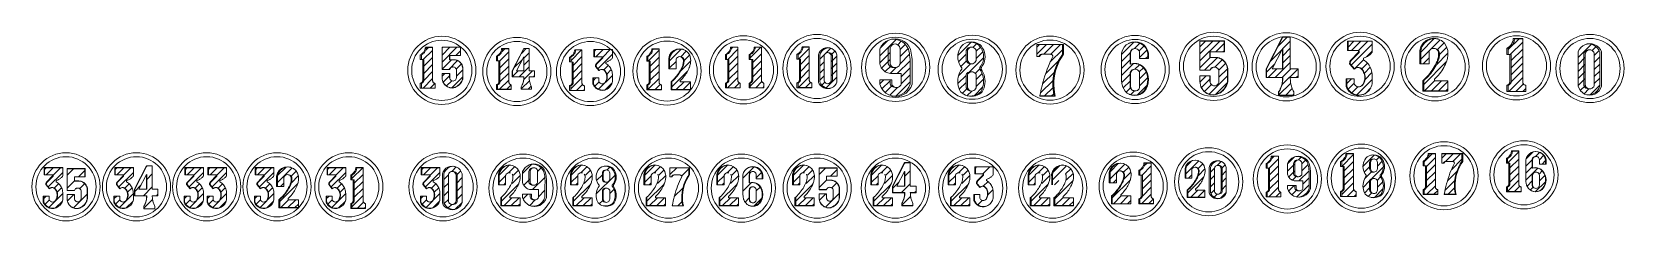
# Model space of a CAD drawing. Header units: inches. Extents: x 352 to 11605, y -941 to 2503.
# Drawn here: x 4760.2 to 5127.2, y 742.1 to 786.1 of the extents above; entities that cross this region are included whole.
import ezdxf

# ---------------------------------------------------------------- set-up
doc = ezdxf.new("R2010")
doc.units = ezdxf.units.IN
doc.header["$MEASUREMENT"] = 0
pattern_1 = [(45, (4354.5797, 1323.5204), (-0.8148213, 0.8148213), [])]
pattern_2 = [(45, (4354.5797, 1323.5204), (-0.8148213, 0.8148213), [])]

msp = doc.modelspace()

# ---------------------------------------------------------------- hatches: boundary and pattern name
at = {"lineweight": 20}
h = msp.add_hatch(dxfattribs=at)
h.set_pattern_fill('ANSI31', color=256, scale=9.218651)
h.set_pattern_definition(pattern_2)
h.paths.add_polyline_path([(4852.98, 774.22), (4852.91, 774.25), (4852.85, 774.29), (4852.79, 774.34), (4852.73, 774.4), (4852.69, 774.46), (4852.65, 774.52), (4852.62, 774.59), (4852.59, 774.67), (4852.58, 774.74), (4852.57, 774.82), (4852.57, 782.46), (4851.14, 782.46), (4851.12, 782.28), (4851.08, 782.11), (4851.03, 781.93), (4850.96, 781.77), (4850.88, 781.61), (4850.79, 781.45), (4850.68, 781.31), (4850.56, 781.17), (4850.43, 781.05), (4850.29, 780.94), (4850.14, 780.84), (4849.98, 780.75), (4849.98, 779.67), (4850.3, 779.67), (4850.53, 779.65), (4850.53, 774.85), (4850.52, 774.78), (4850.51, 774.7), (4850.48, 774.63), (4850.45, 774.56), (4850.41, 774.5), (4850.36, 774.44), (4850.31, 774.39), (4850.25, 774.34), (4850.19, 774.3), (4850.13, 774.26), (4850.06, 774.23), (4849.98, 774.21), (4849.98, 773.11), (4853.13, 773.11), (4853.13, 774.18), (4853.05, 774.19)])
h = msp.add_hatch(dxfattribs=at)
h.set_pattern_fill('ANSI31', color=256, scale=9.218651)
h.set_pattern_definition(pattern_2)
h.paths.add_polyline_path([(4859.05, 778.87), (4858.88, 779.06), (4858.68, 779.23), (4858.46, 779.37), (4858.23, 779.48), (4858.03, 779.55), (4857.79, 779.6), (4857.51, 779.62), (4856.49, 779.62), (4856.49, 780.61), (4858.97, 780.61), (4858.97, 782.51), (4854.75, 782.51), (4854.75, 777.42), (4856.49, 777.42), (4856.56, 777.57), (4856.66, 777.71), (4856.78, 777.82), (4856.93, 777.9), (4857.08, 777.95), (4857.27, 777.97), (4857.45, 777.95), (4857.61, 777.9), (4857.76, 777.82), (4857.88, 777.71), (4857.98, 777.57), (4858.05, 777.42), (4858.05, 775.47), (4858.02, 775.28), (4857.95, 775.09), (4857.82, 774.93), (4857.67, 774.81), (4857.48, 774.74), (4857.28, 774.71), (4857.09, 774.74), (4856.9, 774.81), (4856.73, 774.95), (4856.6, 775.12), (4856.52, 775.3), (4856.49, 775.5), (4856.49, 776.45), (4854.75, 776.45), (4854.75, 775.47), (4854.77, 775.16), (4854.83, 774.85), (4854.93, 774.59), (4855.07, 774.31), (4855.24, 774.05), (4855.45, 773.82), (4855.69, 773.62), (4855.95, 773.45), (4856.24, 773.32), (4856.53, 773.23), (4856.84, 773.17), (4857.15, 773.16), (4857.44, 773.22), (4857.73, 773.31), (4858, 773.42), (4858.26, 773.57), (4858.5, 773.74), (4858.72, 773.94), (4858.92, 774.16), (4859.1, 774.4), (4859.25, 774.65), (4859.37, 774.93), (4859.46, 775.21), (4859.52, 775.5), (4859.52, 777.42), (4859.52, 777.68), (4859.48, 777.94), (4859.42, 778.19), (4859.33, 778.43), (4859.2, 778.66)])
h = msp.add_hatch(dxfattribs=at)
h.set_pattern_fill('ANSI31', color=256, scale=9.218651)
h.set_pattern_definition(pattern_2)
h.paths.add_polyline_path([(4870.55, 773.91), (4870.48, 773.94), (4870.41, 773.98), (4870.35, 774.03), (4870.3, 774.09), (4870.25, 774.15), (4870.21, 774.21), (4870.18, 774.28), (4870.16, 774.36), (4870.15, 774.43), (4870.14, 774.51), (4870.14, 782.15), (4868.71, 782.15), (4868.69, 781.97), (4868.65, 781.8), (4868.6, 781.62), (4868.53, 781.46), (4868.45, 781.3), (4868.36, 781.14), (4868.25, 781), (4868.13, 780.87), (4868, 780.74), (4867.86, 780.63), (4867.71, 780.53), (4867.55, 780.44), (4867.55, 779.36), (4867.86, 779.36), (4868.1, 779.35), (4868.1, 774.54), (4868.09, 774.47), (4868.07, 774.39), (4868.05, 774.32), (4868.02, 774.26), (4867.98, 774.19), (4867.93, 774.13), (4867.88, 774.08), (4867.82, 774.03), (4867.76, 773.99), (4867.69, 773.95), (4867.62, 773.93), (4867.55, 773.91), (4867.55, 772.81), (4870.7, 772.81), (4870.7, 773.87), (4870.62, 773.88)])
h = msp.add_hatch(dxfattribs=at)
h.set_pattern_fill('ANSI31', color=256, scale=9.218651)
h.set_pattern_definition(pattern_1)
h.paths.add_polyline_path([(4874.82, 782.2), (4873.61, 782.2), (4871, 777.11), (4871, 775.69), (4873.61, 775.69), (4873.61, 775.47), (4873.6, 775.29), (4873.59, 775.11), (4873.57, 774.93), (4873.54, 774.75), (4873.5, 774.57), (4873.45, 774.39), (4873.39, 774.22), (4873.33, 774.05), (4873.25, 773.88), (4873.17, 773.72), (4873.08, 773.56), (4872.99, 773.4), (4872.99, 772.85), (4875.38, 772.85), (4875.38, 773.36), (4875.29, 773.54), (4875.21, 773.72), (4875.14, 773.91), (4875.07, 774.1), (4875.02, 774.29), (4874.97, 774.48), (4874.92, 774.68), (4874.89, 774.87), (4874.86, 775.07), (4874.84, 775.27), (4874.83, 775.47), (4874.82, 775.69), (4876.07, 775.69), (4876.07, 777.11), (4874.82, 777.11)])
h.paths.add_polyline_path([(4873.57, 780.3), (4873.61, 780.27), (4873.61, 777.11), (4873.57, 777.11), (4871.91, 777.11)], flags=16)
h = msp.add_hatch(dxfattribs=at)
h.set_pattern_fill('ANSI31', color=256, scale=9.218651)
h.set_pattern_definition(pattern_2)
h.paths.add_polyline_path([(4887.4, 773.68), (4887.33, 773.71), (4887.27, 773.75), (4887.21, 773.8), (4887.15, 773.85), (4887.11, 773.91), (4887.07, 773.98), (4887.04, 774.05), (4887.01, 774.13), (4887, 774.2), (4887, 774.28), (4887, 781.92), (4885.56, 781.92), (4885.54, 781.74), (4885.5, 781.56), (4885.45, 781.39), (4885.39, 781.22), (4885.31, 781.06), (4885.21, 780.91), (4885.1, 780.77), (4884.98, 780.63), (4884.85, 780.51), (4884.71, 780.4), (4884.56, 780.3), (4884.41, 780.21), (4884.41, 779.13), (4884.72, 779.13), (4884.95, 779.11), (4884.95, 774.31), (4884.94, 774.23), (4884.93, 774.16), (4884.9, 774.09), (4884.87, 774.02), (4884.83, 773.96), (4884.78, 773.9), (4884.73, 773.85), (4884.67, 773.8), (4884.61, 773.76), (4884.55, 773.72), (4884.48, 773.69), (4884.41, 773.67), (4884.41, 772.57), (4887.55, 772.57), (4887.55, 773.64), (4887.48, 773.65)])
h = msp.add_hatch(dxfattribs=at)
h.set_pattern_fill('ANSI31', color=256, scale=9.218651)
h.set_pattern_definition(pattern_2)
h.paths.add_polyline_path([(4894.03, 781.97), (4889.85, 781.97), (4889.85, 780.34), (4891.67, 780.34), (4891.77, 780.32), (4891.77, 780.04), (4890.48, 778.74), (4890.4, 778.64), (4890.37, 778.59), (4890.34, 778.54), (4890.31, 778.49), (4890.28, 778.43), (4890.26, 778.37), (4890.25, 778.31), (4890.24, 778.25), (4890.22, 778.13), (4890.23, 778.07), (4890.98, 777.18), (4891.01, 777.21), (4891.1, 777.28), (4891.21, 777.33), (4891.32, 777.37), (4891.43, 777.39), (4891.55, 777.4), (4891.65, 777.4), (4891.77, 777.4), (4891.88, 777.37), (4891.99, 777.33), (4892.09, 777.28), (4892.18, 777.21), (4892.27, 777.13), (4892.41, 776.95), (4892.53, 776.77), (4892.63, 776.57), (4892.71, 776.36), (4892.77, 776.14), (4892.81, 775.92), (4892.82, 775.7), (4892.81, 775.48), (4892.78, 775.25), (4892.72, 775.04), (4892.64, 774.83), (4892.54, 774.63), (4892.47, 774.48), (4892.37, 774.35), (4892.24, 774.24), (4892.1, 774.16), (4892.01, 774.13), (4891.85, 774.08), (4891.68, 774.06), (4891.52, 774.08), (4891.36, 774.13), (4891.21, 774.21), (4891.09, 774.32), (4890.99, 774.45), (4890.91, 774.6), (4890.91, 775.43), (4889.65, 775.43), (4889.65, 774.08), (4889.74, 773.87), (4889.85, 773.67), (4889.98, 773.48), (4890.13, 773.31), (4890.3, 773.15), (4890.48, 773.01), (4890.68, 772.89), (4890.88, 772.79), (4891.1, 772.71), (4891.32, 772.66), (4891.55, 772.63), (4891.78, 772.62), (4892.06, 772.64), (4892.33, 772.7), (4892.59, 772.78), (4892.79, 772.87), (4893, 773), (4893.22, 773.17), (4893.42, 773.36), (4893.6, 773.58), (4893.75, 773.81), (4893.88, 774.07), (4893.97, 774.33), (4894.03, 774.6), (4894.03, 776.02), (4894.02, 776.29), (4893.99, 776.56), (4893.93, 776.83), (4893.85, 777.09), (4893.75, 777.34), (4893.62, 777.59), (4893.48, 777.82), (4893.31, 778.04), (4893.13, 778.24), (4892.93, 778.43), (4892.72, 778.6), (4892.49, 778.75), (4892.49, 779.03), (4892.64, 779.08), (4892.79, 779.14), (4892.93, 779.2), (4893.07, 779.27), (4893.21, 779.35), (4893.34, 779.43), (4893.47, 779.52), (4893.59, 779.62), (4893.71, 779.72), (4893.82, 779.83), (4893.93, 779.95), (4894.03, 780.07)])
h = msp.add_hatch(dxfattribs=at)
h.set_pattern_fill('ANSI31', color=256, scale=9.218651)
h.set_pattern_definition(pattern_2)
h.paths.add_polyline_path([(4905.16, 773.86), (4905.09, 773.9), (4905.03, 773.94), (4904.97, 773.99), (4904.91, 774.04), (4904.87, 774.1), (4904.83, 774.17), (4904.79, 774.24), (4904.77, 774.31), (4904.76, 774.39), (4904.75, 774.47), (4904.75, 782.11), (4903.32, 782.11), (4903.3, 781.93), (4903.26, 781.75), (4903.21, 781.58), (4903.14, 781.41), (4903.06, 781.25), (4902.97, 781.1), (4902.86, 780.95), (4902.74, 780.82), (4902.61, 780.7), (4902.47, 780.58), (4902.32, 780.49), (4902.16, 780.4), (4902.16, 779.32), (4902.48, 779.32), (4902.71, 779.3), (4902.71, 774.5), (4902.7, 774.42), (4902.69, 774.35), (4902.66, 774.28), (4902.63, 774.21), (4902.59, 774.15), (4902.54, 774.09), (4902.49, 774.03), (4902.43, 773.99), (4902.37, 773.94), (4902.3, 773.91), (4902.24, 773.88), (4902.16, 773.86), (4902.16, 772.76), (4905.31, 772.76), (4905.31, 773.82), (4905.23, 773.84)])
h = msp.add_hatch(dxfattribs=at)
h.set_pattern_fill('ANSI31', color=256, scale=9.218651)
h.set_pattern_definition(pattern_2)
h.paths.add_polyline_path([(4912.02, 774.56), (4909.66, 774.56), (4909.66, 774.83), (4909.9, 775.06), (4910.13, 775.3), (4910.35, 775.55), (4910.56, 775.81), (4910.76, 776.08), (4910.95, 776.35), (4911.13, 776.63), (4911.29, 776.92), (4911.44, 777.22), (4911.59, 777.52), (4911.71, 777.82), (4911.76, 777.94), (4911.83, 778.14), (4911.89, 778.33), (4911.95, 778.53), (4911.99, 778.73), (4912.02, 778.94), (4912.04, 779.14), (4912.05, 779.35), (4912.05, 779.55), (4912.04, 779.76), (4912.02, 779.96), (4911.82, 780.66), (4911.43, 781.27), (4910.88, 781.74), (4910.29, 782.02), (4909.67, 782.11), (4908.96, 782), (4908.31, 781.7), (4907.77, 781.23), (4907.39, 780.63), (4907.19, 779.94), (4907.2, 779.22), (4907.2, 777.57), (4908.68, 777.57), (4908.68, 779.74), (4908.82, 780), (4909.01, 780.19), (4909.25, 780.31), (4909.51, 780.35), (4909.67, 780.32), (4909.77, 780.31), (4909.78, 780.3), (4909.94, 780.28), (4910.17, 780.16), (4910.36, 779.98), (4910.49, 779.74), (4910.53, 779.48), (4910.53, 779.32), (4910.53, 779.15), (4910.51, 778.98), (4910.49, 778.82), (4910.45, 778.65), (4910.41, 778.49), (4910.37, 778.33), (4910.31, 778.17), (4910.25, 778.02), (4910.18, 777.86), (4910.1, 777.69), (4909.94, 777.37), (4909.76, 777.06), (4909.58, 776.75), (4909.38, 776.45), (4909.18, 776.16), (4908.96, 775.87), (4908.73, 775.6), (4908.49, 775.33), (4908.24, 775.07), (4907.99, 774.82), (4907.72, 774.59), (4907.72, 772.76), (4912.02, 772.76)])
h = msp.add_hatch(dxfattribs=at)
h.set_pattern_fill('ANSI31', color=256, scale=9.218651)
h.set_pattern_definition(pattern_2)
h.paths.add_polyline_path([(4923.33, 774.28), (4923.26, 774.31), (4923.19, 774.35), (4923.13, 774.4), (4923.08, 774.46), (4923.03, 774.52), (4922.99, 774.58), (4922.96, 774.65), (4922.94, 774.73), (4922.93, 774.8), (4922.92, 774.88), (4922.92, 782.52), (4921.49, 782.52), (4921.47, 782.34), (4921.43, 782.17), (4921.38, 781.99), (4921.31, 781.83), (4921.23, 781.67), (4921.14, 781.51), (4921.03, 781.37), (4920.91, 781.23), (4920.78, 781.11), (4920.64, 781), (4920.49, 780.9), (4920.33, 780.81), (4920.33, 779.73), (4920.64, 779.73), (4920.88, 779.72), (4920.88, 774.91), (4920.87, 774.84), (4920.85, 774.76), (4920.83, 774.69), (4920.79, 774.63), (4920.75, 774.56), (4920.71, 774.5), (4920.66, 774.45), (4920.6, 774.4), (4920.54, 774.36), (4920.47, 774.32), (4920.4, 774.3), (4920.33, 774.27), (4920.33, 773.18), (4923.48, 773.18), (4923.48, 774.24), (4923.4, 774.25)])
h = msp.add_hatch(dxfattribs=at)
h.set_pattern_fill('ANSI31', color=256, scale=9.218651)
h.set_pattern_definition(pattern_2)
h.paths.add_polyline_path([(4928.79, 774.28), (4928.72, 774.31), (4928.66, 774.35), (4928.6, 774.4), (4928.54, 774.46), (4928.5, 774.52), (4928.46, 774.58), (4928.43, 774.65), (4928.4, 774.73), (4928.39, 774.8), (4928.38, 774.88), (4928.38, 782.52), (4926.95, 782.52), (4926.93, 782.34), (4926.89, 782.17), (4926.84, 781.99), (4926.78, 781.83), (4926.69, 781.67), (4926.6, 781.51), (4926.49, 781.37), (4926.37, 781.23), (4926.24, 781.11), (4926.1, 781), (4925.95, 780.9), (4925.79, 780.81), (4925.79, 779.73), (4926.11, 779.73), (4926.34, 779.72), (4926.34, 774.91), (4926.33, 774.84), (4926.32, 774.76), (4926.29, 774.69), (4926.26, 774.63), (4926.22, 774.56), (4926.17, 774.5), (4926.12, 774.45), (4926.06, 774.4), (4926, 774.36), (4925.94, 774.32), (4925.87, 774.3), (4925.79, 774.27), (4925.79, 773.18), (4928.94, 773.18), (4928.94, 774.24), (4928.86, 774.25)])
h = msp.add_hatch(dxfattribs=at)
h.set_pattern_fill('ANSI31', color=256, scale=9.218651)
h.set_pattern_definition(pattern_2)
h.paths.add_polyline_path([(4939.79, 774.32), (4939.72, 774.36), (4939.66, 774.4), (4939.6, 774.45), (4939.54, 774.5), (4939.5, 774.56), (4939.46, 774.63), (4939.43, 774.7), (4939.4, 774.77), (4939.39, 774.85), (4939.38, 774.93), (4939.38, 782.57), (4937.95, 782.57), (4937.93, 782.39), (4937.89, 782.21), (4937.84, 782.04), (4937.77, 781.87), (4937.69, 781.71), (4937.6, 781.56), (4937.49, 781.42), (4937.37, 781.28), (4937.24, 781.16), (4937.1, 781.05), (4936.95, 780.95), (4936.79, 780.86), (4936.79, 779.78), (4937.11, 779.78), (4937.34, 779.76), (4937.34, 774.96), (4937.33, 774.88), (4937.32, 774.81), (4937.29, 774.74), (4937.26, 774.67), (4937.22, 774.61), (4937.17, 774.55), (4937.12, 774.5), (4937.06, 774.45), (4937, 774.41), (4936.94, 774.37), (4936.87, 774.34), (4936.79, 774.32), (4936.79, 773.22), (4939.94, 773.22), (4939.94, 774.28), (4939.86, 774.3)])
h = msp.add_hatch(dxfattribs=at)
h.set_pattern_fill('ANSI31', color=256, scale=9.218651)
h.set_pattern_definition(pattern_2)
h.paths.add_polyline_path([(4941.81, 780.73), (4941.81, 774.5), (4942.01, 774.09), (4942.29, 773.73), (4942.63, 773.44), (4943.03, 773.22), (4943.47, 773.08), (4943.92, 773.03), (4944.17, 773.06), (4944.52, 773.17), (4944.93, 773.39), (4945.28, 773.69), (4945.56, 774.06), (4945.76, 774.47), (4945.76, 780.76), (4945.59, 781.21), (4945.33, 781.62), (4944.98, 781.96), (4944.57, 782.21), (4944.16, 782.35), (4943.92, 782.38), (4943.44, 782.33), (4942.99, 782.17), (4942.58, 781.92), (4942.24, 781.58), (4941.97, 781.18)])
h.paths.add_polyline_path([(4944.45, 774.54), (4943.75, 774), (4942.88, 774.36), (4942.81, 774.93), (4942.81, 780.85), (4943.51, 781.38), (4943.83, 781.25), (4944.19, 781.21), (4944.45, 780.6)], flags=16)
h = msp.add_hatch(dxfattribs=at)
h.set_pattern_fill('ANSI31', color=256, scale=9.218651)
h.set_pattern_definition(pattern_2)
h.paths.add_polyline_path([(4962.61, 777.81), (4962.62, 777.99), (4962.64, 778.42), (4962.64, 778.85), (4962.63, 779.28), (4962.61, 779.71), (4962.58, 780.21), (4962.52, 780.68), (4962.45, 781.15), (4962.35, 781.61), (4962.23, 782.07), (4961.88, 782.72), (4961.41, 783.29), (4960.84, 783.76), (4960.19, 784.11), (4959.48, 784.32), (4958.75, 784.4), (4958.3, 784.35), (4957.7, 784.17), (4957.04, 783.82), (4956.46, 783.35), (4955.99, 782.77), (4955.64, 782.11), (4955.64, 778.68), (4955.72, 778.37), (4955.84, 778.07), (4955.99, 777.79), (4956.18, 777.53), (4956.39, 777.29), (4956.63, 777.07), (4956.89, 776.88), (4957.17, 776.73), (4957.47, 776.6), (4957.77, 776.51), (4958.09, 776.46), (4958.14, 776.46), (4960.14, 776.46), (4960.56, 776.44), (4960.56, 774), (4960.47, 773.78), (4960.33, 773.59), (4960.15, 773.43), (4959.95, 773.31), (4959.72, 773.24), (4959.49, 773.21), (4959.25, 773.24), (4958.84, 773.28), (4958.62, 773.36), (4958.41, 773.47), (4958.24, 773.63), (4958.1, 773.82), (4958.01, 774.03), (4958.01, 774.97), (4955.64, 774.97), (4955.64, 774), (4955.94, 773.22), (4956.41, 772.53), (4957.01, 771.95), (4957.73, 771.52), (4958.42, 771.28), (4958.94, 771.23), (4959.76, 771.32), (4960.54, 771.58), (4961.25, 772.01), (4961.85, 772.58), (4962.31, 773.27), (4962.61, 774.03)])
h.paths.add_polyline_path([(4960.07, 778.23), (4959.88, 778.05), (4959.66, 777.92), (4959.41, 777.84), (4959.16, 777.81), (4958.9, 777.84), (4958.65, 777.92), (4958.43, 778.05), (4958.25, 778.23), (4958.1, 778.44), (4958, 778.68), (4958, 782.11), (4958.04, 782.41), (4958.16, 782.69), (4958.34, 782.93), (4958.58, 783.11), (4958.86, 783.23), (4959.16, 783.27), (4959.46, 783.23), (4959.73, 783.11), (4959.97, 782.93), (4960.16, 782.69), (4960.27, 782.41), (4960.31, 782.11), (4960.31, 778.68), (4960.21, 778.44)], flags=16)
h = msp.add_hatch(dxfattribs=at)
h.set_pattern_fill('ANSI31', color=256, scale=9.218651)
h.set_pattern_definition(pattern_2)
h.paths.add_polyline_path([(4978.66, 777.8), (4978.72, 777.87), (4979.02, 778.3), (4979.26, 778.76), (4979.43, 779.26), (4979.54, 779.77), (4979.57, 780.29), (4979.54, 780.82), (4979.43, 781.33), (4979.26, 781.82), (4979.02, 782.29), (4978.72, 782.72), (4978.36, 783.1), (4977.77, 783.44), (4977.13, 783.64), (4976.45, 783.71), (4975.94, 783.66), (4975.42, 783.49), (4974.83, 783.16), (4974.47, 782.77), (4974.17, 782.34), (4973.93, 781.86), (4973.75, 781.36), (4973.64, 780.85), (4973.61, 780.32), (4973.64, 779.79), (4973.75, 779.27), (4973.93, 778.77), (4974.17, 778.3), (4974.47, 777.87), (4974.53, 777.8), (4974.53, 777.48), (4974.25, 777.05), (4974.03, 776.6), (4973.84, 776.13), (4973.71, 775.64), (4973.63, 775.14), (4973.61, 774.63), (4973.63, 774.12), (4973.71, 773.62), (4973.84, 773.13), (4974.03, 772.66), (4974.25, 772.21), (4974.61, 771.91), (4974.99, 771.66), (4975.41, 771.46), (4975.81, 771.33), (4976, 771.29), (4976.45, 771.26), (4976.91, 771.29), (4977.35, 771.38), (4977.79, 771.52), (4978.2, 771.72), (4978.58, 771.97), (4978.93, 772.26), (4979.16, 772.71), (4979.34, 773.18), (4979.47, 773.66), (4979.54, 774.16), (4979.57, 774.66), (4979.54, 775.16), (4979.47, 775.66), (4979.34, 776.14), (4979.16, 776.61), (4978.93, 777.06), (4978.66, 777.48)])
h.paths.add_polyline_path([(4977.25, 776.75), (4977.44, 776.65), (4977.6, 776.52), (4977.74, 776.37), (4977.84, 776.18), (4977.84, 773.41), (4977.81, 773.15), (4977.71, 772.91), (4977.55, 772.7), (4977.34, 772.54), (4977.1, 772.44), (4976.84, 772.41), (4976.58, 772.44), (4976.28, 772.49), (4976.04, 772.59), (4975.84, 772.75), (4975.68, 772.95), (4975.58, 773.19), (4975.55, 773.45), (4975.55, 776.2), (4975.65, 776.38), (4975.79, 776.54), (4975.95, 776.66), (4976.13, 776.76), (4976.33, 776.82), (4976.54, 776.84), (4976.84, 776.83), (4977.05, 776.81)], flags=16)
h.paths.add_polyline_path([(4977.1, 778.73), (4976.84, 778.7), (4976.54, 778.69), (4976.28, 778.72), (4976.04, 778.82), (4975.84, 778.98), (4975.68, 779.18), (4975.58, 779.42), (4975.55, 779.68), (4975.55, 781.51), (4975.58, 781.77), (4975.68, 782.01), (4975.84, 782.21), (4976.04, 782.37), (4976.28, 782.47), (4976.58, 782.51), (4976.84, 782.55), (4977.1, 782.51), (4977.34, 782.41), (4977.55, 782.26), (4977.71, 782.05), (4977.81, 781.81), (4977.84, 781.55), (4977.84, 779.7), (4977.81, 779.44), (4977.71, 779.2), (4977.55, 778.99), (4977.34, 778.83)], flags=16)
h = msp.add_hatch(dxfattribs=at)
h.set_pattern_fill('ANSI31', color=256, scale=9.218651)
h.set_pattern_definition(pattern_2)
h.paths.add_polyline_path([(4995.62, 775.45), (4995.75, 776.28), (4995.94, 777.09), (4996.19, 777.89), (4996.49, 778.68), (4996.85, 779.43), (4997.25, 780.16), (4997.71, 780.87), (4997.71, 783.13), (4991.84, 783.13), (4991.84, 780.37), (4992.36, 780.37), (4992.37, 780.45), (4992.41, 780.58), (4992.49, 780.69), (4992.59, 780.78), (4992.72, 780.84), (4992.75, 780.85), (4992.69, 780.83), (4992.62, 780.8), (4992.57, 780.76), (4992.52, 780.71), (4992.47, 780.66), (4992.43, 780.6), (4992.4, 780.54), (4992.38, 780.48), (4992.37, 780.41), (4992.36, 780.37), (4992.55, 780.37), (4992.55, 780.48), (4992.6, 780.61), (4992.67, 780.72), (4992.78, 780.81), (4992.9, 780.88), (4993, 780.9), (4993.07, 780.9), (4995.05, 780.9), (4995.17, 780.88), (4995.29, 780.81), (4995.4, 780.72), (4995.47, 780.61), (4995.52, 780.48), (4995.52, 780.37), (4995.17, 779.65), (4994.84, 778.91), (4994.53, 778.17), (4994.23, 777.43), (4993.96, 776.67), (4993.7, 775.91), (4993.46, 775.14), (4993.24, 774.37), (4993.04, 773.59), (4992.85, 772.81), (4992.69, 772.02), (4992.56, 771.29), (4995.84, 771.29), (4995.68, 772.11), (4995.58, 772.94), (4995.53, 773.78), (4995.55, 774.62)])
h = msp.add_hatch(dxfattribs=at)
h.set_pattern_fill('ANSI31', color=256, scale=9.218651)
h.set_pattern_definition(pattern_2)
h.paths.add_polyline_path([(5016.46, 777.71), (5016.27, 777.93), (5016.05, 778.12), (5015.82, 778.29), (5015.57, 778.44), (5015.31, 778.56), (5015.03, 778.66), (5014.75, 778.73), (5014.46, 778.77), (5014.17, 778.78), (5013.98, 778.77), (5013.72, 778.73), (5013.44, 778.65), (5013.32, 778.65), (5013.32, 781.15), (5013.35, 781.42), (5013.46, 781.67), (5013.62, 781.88), (5013.83, 782.04), (5014.08, 782.15), (5014.21, 782.19), (5014.48, 782.23), (5014.74, 782.19), (5015, 782.09), (5015.21, 781.92), (5015.38, 781.71), (5015.48, 781.46), (5015.51, 781.19), (5015.51, 779.9), (5017.41, 779.9), (5017.41, 781.15), (5017.2, 781.84), (5016.84, 782.47), (5016.34, 782.99), (5015.73, 783.38), (5015.05, 783.63), (5014.35, 783.71), (5014.34, 783.71), (5013.62, 783.63), (5013.01, 783.41), (5012.45, 783.04), (5011.94, 782.51), (5011.57, 781.88), (5011.36, 781.19), (5011.36, 775.15), (5011.37, 774.89), (5011.38, 774.64), (5011.41, 774.38), (5011.45, 774.12), (5011.5, 773.87), (5011.56, 773.62), (5011.61, 773.47), (5011.85, 772.89), (5012.21, 772.37), (5012.67, 771.95), (5013.14, 771.68), (5013.69, 771.49), (5014.3, 771.43), (5014.92, 771.49), (5015.51, 771.69), (5016.05, 772), (5016.21, 772.16), (5016.46, 772.41), (5016.87, 773), (5017.17, 773.65), (5017.35, 774.35), (5017.41, 775.06), (5017.35, 775.78), (5017.17, 776.47), (5016.87, 777.12)])
h.paths.add_polyline_path([(5013.35, 776.7), (5013.46, 776.94), (5013.62, 777.16), (5013.83, 777.32), (5014.08, 777.42), (5014.35, 777.46), (5014.48, 777.46), (5014.74, 777.42), (5015, 777.32), (5015.21, 777.15), (5015.38, 776.94), (5015.48, 776.69), (5015.51, 776.42), (5015.51, 773.47), (5015.48, 773.2), (5015.38, 772.95), (5015.21, 772.73), (5015, 772.57), (5014.74, 772.46), (5014.48, 772.43), (5014.21, 772.46), (5014.08, 772.51), (5013.96, 772.57), (5013.83, 772.62), (5013.62, 772.78), (5013.46, 772.99), (5013.35, 773.24), (5013.32, 773.51), (5013.32, 776.43)], flags=16)
h = msp.add_hatch(dxfattribs=at)
h.set_pattern_fill('ANSI31', color=256, scale=9.218651)
h.set_pattern_definition(pattern_2)
h.paths.add_polyline_path([(5035.12, 779.13), (5034.89, 779.38), (5034.63, 779.6), (5034.34, 779.79), (5034.03, 779.94), (5033.76, 780.04), (5033.45, 780.1), (5033.08, 780.13), (5031.73, 780.13), (5031.73, 781.44), (5035.01, 781.44), (5035.01, 783.96), (5029.41, 783.96), (5029.41, 777.21), (5031.73, 777.21), (5031.82, 777.41), (5031.95, 777.59), (5032.11, 777.74), (5032.3, 777.85), (5032.51, 777.92), (5032.75, 777.94), (5033, 777.92), (5033.21, 777.85), (5033.4, 777.73), (5033.57, 777.59), (5033.7, 777.4), (5033.79, 777.2), (5033.79, 774.62), (5033.76, 774.36), (5033.66, 774.11), (5033.49, 773.9), (5033.28, 773.74), (5033.04, 773.64), (5032.78, 773.61), (5032.51, 773.64), (5032.27, 773.74), (5032.04, 773.92), (5031.86, 774.15), (5031.76, 774.39), (5031.73, 774.65), (5031.73, 775.91), (5029.41, 775.91), (5029.41, 774.62), (5029.44, 774.2), (5029.52, 773.79), (5029.65, 773.44), (5029.83, 773.07), (5030.07, 772.73), (5030.34, 772.42), (5030.66, 772.16), (5031.01, 771.93), (5031.38, 771.76), (5031.78, 771.63), (5032.19, 771.57), (5032.6, 771.55), (5032.99, 771.63), (5033.37, 771.74), (5033.73, 771.9), (5034.07, 772.09), (5034.39, 772.32), (5034.69, 772.58), (5034.95, 772.87), (5035.18, 773.19), (5035.38, 773.53), (5035.54, 773.89), (5035.66, 774.27), (5035.74, 774.65), (5035.74, 777.21), (5035.74, 777.55), (5035.7, 777.89), (5035.61, 778.23), (5035.49, 778.55), (5035.32, 778.85)])
h = msp.add_hatch(dxfattribs=at)
h.set_pattern_fill('ANSI31', color=256, scale=9.218651)
h.set_pattern_definition(pattern_1)
h.paths.add_polyline_path([(5050.24, 784.85), (5048.5, 784.85), (5044.76, 777.57), (5044.76, 775.53), (5048.5, 775.53), (5048.5, 775.22), (5048.49, 774.96), (5048.47, 774.7), (5048.44, 774.44), (5048.4, 774.18), (5048.34, 773.93), (5048.27, 773.68), (5048.19, 773.43), (5048.1, 773.18), (5047.99, 772.94), (5047.88, 772.71), (5047.75, 772.48), (5047.61, 772.26), (5047.61, 771.47), (5051.03, 771.47), (5051.03, 772.2), (5050.91, 772.46), (5050.8, 772.72), (5050.69, 772.98), (5050.6, 773.25), (5050.52, 773.53), (5050.44, 773.8), (5050.38, 774.08), (5050.33, 774.36), (5050.29, 774.65), (5050.26, 774.93), (5050.25, 775.22), (5050.24, 775.53), (5052.03, 775.53), (5052.03, 777.56), (5050.24, 777.56)])
h.paths.add_polyline_path([(5048.45, 782.13), (5048.5, 782.1), (5048.5, 777.57), (5048.45, 777.56), (5046.07, 777.56)], flags=16)
h = msp.add_hatch(dxfattribs=at)
h.set_pattern_fill('ANSI31', color=256, scale=9.218651)
h.set_pattern_definition(pattern_1)
h.paths.add_polyline_path([(5069.13, 783.9), (5063.57, 783.9), (5063.57, 781.74), (5066, 781.74), (5066.13, 781.71), (5066.13, 781.34), (5064.41, 779.61), (5064.3, 779.48), (5064.26, 779.42), (5064.22, 779.35), (5064.18, 779.27), (5064.15, 779.2), (5064.12, 779.12), (5064.1, 779.04), (5064.08, 778.96), (5064.07, 778.8), (5064.07, 778.72), (5065.08, 777.54), (5065.11, 777.57), (5065.24, 777.66), (5065.38, 777.74), (5065.52, 777.79), (5065.68, 777.82), (5065.83, 777.83), (5065.96, 777.83), (5066.12, 777.82), (5066.27, 777.79), (5066.41, 777.74), (5066.55, 777.67), (5066.67, 777.58), (5066.79, 777.47), (5066.97, 777.24), (5067.14, 776.99), (5067.27, 776.72), (5067.38, 776.45), (5067.46, 776.16), (5067.5, 775.87), (5067.52, 775.57), (5067.51, 775.27), (5067.46, 774.98), (5067.39, 774.69), (5067.28, 774.41), (5067.15, 774.15), (5067.05, 773.95), (5066.92, 773.78), (5066.75, 773.63), (5066.56, 773.53), (5066.44, 773.48), (5066.23, 773.42), (5066.01, 773.4), (5065.79, 773.42), (5065.58, 773.48), (5065.38, 773.59), (5065.22, 773.74), (5065.08, 773.91), (5064.99, 774.11), (5064.99, 775.22), (5063.3, 775.22), (5063.3, 773.42), (5063.42, 773.14), (5063.57, 772.87), (5063.75, 772.62), (5063.95, 772.39), (5064.17, 772.18), (5064.41, 771.99), (5064.67, 771.83), (5064.95, 771.7), (5065.23, 771.6), (5065.53, 771.53), (5065.83, 771.49), (5066.14, 771.48), (5066.51, 771.51), (5066.87, 771.58), (5067.22, 771.69), (5067.48, 771.81), (5067.76, 771.98), (5068.05, 772.2), (5068.32, 772.46), (5068.56, 772.75), (5068.76, 773.06), (5068.92, 773.4), (5069.05, 773.75), (5069.13, 774.11), (5069.13, 776), (5069.12, 776.36), (5069.07, 776.72), (5068.99, 777.07), (5068.89, 777.42), (5068.75, 777.76), (5068.59, 778.08), (5068.39, 778.39), (5068.18, 778.68), (5067.93, 778.95), (5067.67, 779.2), (5067.39, 779.42), (5067.08, 779.63), (5067.08, 779.99), (5067.28, 780.06), (5067.48, 780.14), (5067.67, 780.22), (5067.85, 780.32), (5068.04, 780.42), (5068.21, 780.53), (5068.38, 780.65), (5068.55, 780.78), (5068.7, 780.92), (5068.85, 781.06), (5069, 781.22), (5069.13, 781.38)])
h = msp.add_hatch(dxfattribs=at)
h.set_pattern_fill('ANSI31', color=256, scale=9.218651)
h.set_pattern_definition(pattern_1)
h.paths.add_polyline_path([(5086.54, 774.8), (5083.5, 774.8), (5083.5, 775.15), (5083.81, 775.45), (5084.11, 775.76), (5084.39, 776.08), (5084.66, 776.41), (5084.92, 776.75), (5085.16, 777.11), (5085.39, 777.47), (5085.61, 777.84), (5085.8, 778.22), (5085.99, 778.61), (5086.15, 779), (5086.21, 779.16), (5086.3, 779.41), (5086.38, 779.66), (5086.45, 779.91), (5086.5, 780.17), (5086.54, 780.44), (5086.57, 780.7), (5086.58, 780.96), (5086.58, 781.23), (5086.57, 781.49), (5086.54, 781.76), (5086.28, 782.65), (5085.78, 783.44), (5085.08, 784.05), (5084.32, 784.4), (5083.52, 784.52), (5082.61, 784.39), (5081.77, 784), (5081.08, 783.39), (5080.58, 782.61), (5080.33, 781.73), (5080.34, 780.8), (5080.34, 778.68), (5082.24, 778.68), (5082.24, 781.47), (5082.42, 781.81), (5082.66, 782.05), (5082.97, 782.2), (5083.31, 782.25), (5083.52, 782.22), (5083.65, 782.2), (5083.66, 782.2), (5083.86, 782.17), (5084.16, 782.01), (5084.41, 781.78), (5084.57, 781.48), (5084.63, 781.14), (5084.63, 780.93), (5084.62, 780.71), (5084.6, 780.5), (5084.57, 780.28), (5084.53, 780.07), (5084.48, 779.86), (5084.41, 779.65), (5084.34, 779.45), (5084.26, 779.25), (5084.17, 779.06), (5084.07, 778.83), (5083.86, 778.42), (5083.64, 778.02), (5083.4, 777.62), (5083.15, 777.23), (5082.88, 776.86), (5082.6, 776.49), (5082.31, 776.14), (5082, 775.79), (5081.68, 775.46), (5081.35, 775.14), (5081.01, 774.83), (5081.01, 772.48), (5086.54, 772.48)])
h = msp.add_hatch(dxfattribs=at)
h.set_pattern_fill('ANSI31', color=256, scale=9.218651)
h.set_pattern_definition([(45, (4354.5797, 1323.5204), (-0.8148213, 0.8148213), [])])
h.paths.add_polyline_path([(5104.35, 773.77), (5104.26, 773.81), (5104.17, 773.87), (5104.09, 773.93), (5104.02, 774), (5103.96, 774.08), (5103.91, 774.17), (5103.87, 774.26), (5103.84, 774.35), (5103.82, 774.45), (5103.82, 774.55), (5103.82, 784.48), (5101.96, 784.48), (5101.93, 784.25), (5101.88, 784.02), (5101.81, 783.79), (5101.73, 783.58), (5101.62, 783.37), (5101.5, 783.17), (5101.36, 782.98), (5101.21, 782.81), (5101.04, 782.65), (5100.85, 782.5), (5100.66, 782.37), (5100.45, 782.26), (5100.45, 780.85), (5100.86, 780.85), (5101.17, 780.83), (5101.17, 774.59), (5101.15, 774.49), (5101.13, 774.4), (5101.1, 774.31), (5101.06, 774.22), (5101, 774.14), (5100.94, 774.06), (5100.88, 773.99), (5100.8, 773.93), (5100.72, 773.87), (5100.64, 773.83), (5100.55, 773.79), (5100.45, 773.77), (5100.45, 772.34), (5104.54, 772.34), (5104.54, 773.72), (5104.44, 773.74)])
h = msp.add_hatch(dxfattribs=at)
h.set_pattern_fill('ANSI31', color=256, scale=9.218651, angle=180)
h.set_pattern_definition([(225, (4354.5797, 1323.5204), (0.8148213, -0.8148213), [])])
h.paths.add_polyline_path([(5121.57, 773.58), (5121.57, 781.43), (5121.32, 781.95), (5120.96, 782.4), (5120.53, 782.77), (5120.02, 783.05), (5119.48, 783.22), (5118.91, 783.28), (5118.59, 783.25), (5118.14, 783.11), (5117.64, 782.83), (5117.2, 782.45), (5116.84, 781.99), (5116.58, 781.47), (5116.58, 773.55), (5116.8, 772.98), (5117.13, 772.46), (5117.57, 772.04), (5118.09, 771.72), (5118.6, 771.54), (5118.91, 771.51), (5119.51, 771.57), (5120.08, 771.77), (5120.59, 772.09), (5121.03, 772.51), (5121.36, 773.02)])
h.paths.add_polyline_path([(5118.24, 781.39), (5119.12, 782.06), (5120.21, 781.61), (5120.31, 780.89), (5120.31, 773.44), (5119.43, 772.76), (5119.02, 772.93), (5118.56, 772.98), (5118.24, 773.75)], flags=16)
h = msp.add_hatch(dxfattribs=at)
h.set_pattern_fill('ANSI31', color=256, scale=9.218651)
h.set_pattern_definition(pattern_2)
h.paths.add_polyline_path([(5030.58, 749.55), (5028.42, 749.55), (5028.42, 749.81), (5028.64, 750.02), (5028.85, 750.24), (5029.06, 750.46), (5029.25, 750.7), (5029.43, 750.94), (5029.6, 751.19), (5029.76, 751.45), (5029.91, 751.71), (5030.05, 751.98), (5030.18, 752.26), (5030.3, 752.54), (5030.34, 752.64), (5030.41, 752.82), (5030.46, 753), (5030.51, 753.18), (5030.55, 753.36), (5030.58, 753.55), (5030.6, 753.74), (5030.61, 753.92), (5030.61, 754.11), (5030.6, 754.3), (5030.58, 754.48), (5030.39, 755.12), (5030.04, 755.68), (5029.54, 756.11), (5029, 756.36), (5028.44, 756.44), (5027.79, 756.35), (5027.2, 756.07), (5026.71, 755.64), (5026.36, 755.09), (5026.18, 754.46), (5026.18, 753.81), (5026.18, 752.3), (5027.53, 752.3), (5027.53, 754.28), (5027.66, 754.52), (5027.83, 754.69), (5028.05, 754.8), (5028.29, 754.84), (5028.44, 754.81), (5028.53, 754.8), (5028.53, 754.8), (5028.68, 754.77), (5028.89, 754.67), (5029.07, 754.5), (5029.18, 754.29), (5029.22, 754.05), (5029.22, 753.9), (5029.22, 753.74), (5029.2, 753.59), (5029.18, 753.44), (5029.15, 753.29), (5029.11, 753.14), (5029.07, 753), (5029.02, 752.85), (5028.96, 752.71), (5028.9, 752.57), (5028.83, 752.41), (5028.68, 752.12), (5028.52, 751.84), (5028.35, 751.56), (5028.18, 751.28), (5027.99, 751.02), (5027.79, 750.76), (5027.58, 750.5), (5027.36, 750.26), (5027.14, 750.03), (5026.9, 749.8), (5026.66, 749.58), (5026.66, 747.92), (5030.58, 747.92)])
h = msp.add_hatch(dxfattribs=at)
h.set_pattern_fill('ANSI31', color=256, scale=9.393641)
h.set_pattern_definition([(45, (4340.2982, 1334.1374), (-0.8302884, 0.8302884), [])])
h.paths.add_polyline_path([(5031.82, 754.76), (5031.82, 748.97), (5032.01, 748.59), (5032.27, 748.26), (5032.59, 747.98), (5032.96, 747.78), (5033.36, 747.65), (5033.79, 747.61), (5034.02, 747.63), (5034.35, 747.73), (5034.72, 747.94), (5035.05, 748.22), (5035.31, 748.56), (5035.5, 748.94), (5035.5, 754.79), (5035.34, 755.21), (5035.1, 755.59), (5034.77, 755.9), (5034.39, 756.14), (5034.01, 756.27), (5033.79, 756.29), (5033.34, 756.24), (5032.92, 756.1), (5032.54, 755.87), (5032.22, 755.55), (5031.98, 755.18)])
h.paths.add_polyline_path([(5034.28, 749), (5033.63, 748.51), (5032.82, 748.84), (5032.75, 749.37), (5032.75, 754.87), (5033.4, 755.37), (5033.7, 755.24), (5034.04, 755.2), (5034.28, 754.64)], flags=16)
h = msp.add_hatch(dxfattribs=at)
h.set_pattern_fill('ANSI31', color=256, scale=9.218651)
h.set_pattern_definition(pattern_2)
h.paths.add_polyline_path([(5047.94, 749.13), (5047.87, 749.17), (5047.8, 749.21), (5047.74, 749.26), (5047.69, 749.31), (5047.64, 749.37), (5047.6, 749.44), (5047.57, 749.51), (5047.55, 749.58), (5047.54, 749.66), (5047.53, 749.74), (5047.53, 757.38), (5046.1, 757.38), (5046.08, 757.2), (5046.04, 757.02), (5045.99, 756.85), (5045.92, 756.68), (5045.84, 756.52), (5045.75, 756.37), (5045.64, 756.23), (5045.52, 756.09), (5045.39, 755.97), (5045.25, 755.86), (5045.1, 755.76), (5044.94, 755.67), (5044.94, 754.59), (5045.25, 754.59), (5045.49, 754.57), (5045.49, 749.77), (5045.48, 749.69), (5045.46, 749.62), (5045.44, 749.55), (5045.41, 749.48), (5045.37, 749.42), (5045.32, 749.36), (5045.27, 749.3), (5045.21, 749.26), (5045.15, 749.21), (5045.08, 749.18), (5045.01, 749.15), (5044.94, 749.13), (5044.94, 748.03), (5048.09, 748.03), (5048.09, 749.09), (5048.01, 749.11)])
h = msp.add_hatch(dxfattribs=at)
h.set_pattern_fill('ANSI31', color=256, scale=9.218651)
h.set_pattern_definition(pattern_2)
h.paths.add_polyline_path([(5054.57, 752.64), (5054.58, 752.76), (5054.58, 753.07), (5054.59, 753.37), (5054.58, 753.68), (5054.57, 753.98), (5054.54, 754.34), (5054.5, 754.67), (5054.45, 755.01), (5054.38, 755.33), (5054.3, 755.66), (5054.05, 756.12), (5053.72, 756.53), (5053.31, 756.86), (5052.85, 757.11), (5052.35, 757.26), (5051.82, 757.31), (5051.51, 757.28), (5051.08, 757.15), (5050.61, 756.9), (5050.2, 756.56), (5049.87, 756.16), (5049.62, 755.69), (5049.62, 753.25), (5049.68, 753.03), (5049.76, 752.82), (5049.87, 752.62), (5050, 752.43), (5050.15, 752.26), (5050.32, 752.11), (5050.51, 751.98), (5050.7, 751.87), (5050.91, 751.78), (5051.13, 751.72), (5051.36, 751.68), (5051.39, 751.67), (5052.81, 751.67), (5053.11, 751.66), (5053.11, 749.93), (5053.04, 749.78), (5052.95, 749.64), (5052.82, 749.53), (5052.68, 749.44), (5052.52, 749.39), (5052.35, 749.37), (5052.18, 749.39), (5051.89, 749.42), (5051.73, 749.48), (5051.59, 749.56), (5051.46, 749.67), (5051.37, 749.8), (5051.3, 749.96), (5051.3, 750.62), (5049.62, 750.62), (5049.62, 749.93), (5049.83, 749.38), (5050.16, 748.89), (5050.59, 748.48), (5051.1, 748.17), (5051.6, 748), (5051.96, 747.96), (5052.54, 748.03), (5053.1, 748.22), (5053.6, 748.52), (5054.03, 748.92), (5054.35, 749.41), (5054.57, 749.96)])
h.paths.add_polyline_path([(5052.76, 752.93), (5052.63, 752.81), (5052.47, 752.71), (5052.3, 752.66), (5052.11, 752.64), (5051.93, 752.66), (5051.76, 752.71), (5051.6, 752.81), (5051.47, 752.93), (5051.36, 753.08), (5051.29, 753.25), (5051.29, 755.69), (5051.32, 755.9), (5051.4, 756.1), (5051.54, 756.27), (5051.7, 756.4), (5051.9, 756.48), (5052.11, 756.51), (5052.33, 756.48), (5052.52, 756.4), (5052.69, 756.27), (5052.82, 756.1), (5052.91, 755.9), (5052.93, 755.69), (5052.93, 753.25), (5052.87, 753.08)], flags=16)
h = msp.add_hatch(dxfattribs=at)
h.set_pattern_fill('ANSI31', color=256, scale=9.218651)
h.set_pattern_definition(pattern_2)
h.paths.add_polyline_path([(5065.25, 749.27), (5065.17, 749.31), (5065.11, 749.35), (5065.04, 749.4), (5064.99, 749.46), (5064.94, 749.52), (5064.9, 749.59), (5064.86, 749.67), (5064.84, 749.74), (5064.83, 749.82), (5064.82, 749.9), (5064.82, 757.93), (5063.32, 757.93), (5063.29, 757.74), (5063.25, 757.55), (5063.2, 757.37), (5063.13, 757.2), (5063.05, 757.03), (5062.95, 756.87), (5062.83, 756.72), (5062.71, 756.58), (5062.57, 756.45), (5062.42, 756.33), (5062.27, 756.22), (5062.1, 756.13), (5062.1, 755), (5062.43, 755), (5062.68, 754.98), (5062.68, 749.94), (5062.67, 749.86), (5062.65, 749.78), (5062.62, 749.71), (5062.59, 749.64), (5062.55, 749.57), (5062.5, 749.51), (5062.44, 749.45), (5062.38, 749.4), (5062.32, 749.36), (5062.25, 749.32), (5062.18, 749.29), (5062.1, 749.27), (5062.1, 748.11), (5065.4, 748.11), (5065.4, 749.23), (5065.32, 749.25)])
h = msp.add_hatch(dxfattribs=at)
h.set_pattern_fill('ANSI31', color=256, scale=9.218651)
h.set_pattern_definition(pattern_2)
h.paths.add_polyline_path([(5070.97, 753), (5071.02, 753.05), (5071.25, 753.39), (5071.44, 753.76), (5071.58, 754.15), (5071.66, 754.55), (5071.69, 754.97), (5071.66, 755.38), (5071.58, 755.78), (5071.44, 756.17), (5071.25, 756.54), (5071.02, 756.88), (5070.74, 757.18), (5070.27, 757.44), (5069.76, 757.6), (5069.23, 757.66), (5068.83, 757.62), (5068.42, 757.49), (5067.96, 757.22), (5067.67, 756.92), (5067.43, 756.57), (5067.24, 756.2), (5067.1, 755.81), (5067.02, 755.4), (5066.99, 754.99), (5067.02, 754.57), (5067.1, 754.16), (5067.24, 753.77), (5067.43, 753.4), (5067.67, 753.06), (5067.72, 753), (5067.72, 752.75), (5067.5, 752.41), (5067.32, 752.06), (5067.18, 751.68), (5067.08, 751.3), (5067.01, 750.9), (5066.99, 750.5), (5067.01, 750.11), (5067.08, 749.71), (5067.18, 749.33), (5067.32, 748.95), (5067.5, 748.6), (5067.78, 748.36), (5068.08, 748.17), (5068.41, 748.01), (5068.73, 747.91), (5068.88, 747.88), (5069.23, 747.85), (5069.59, 747.88), (5069.94, 747.94), (5070.29, 748.06), (5070.61, 748.21), (5070.91, 748.41), (5071.18, 748.64), (5071.36, 748.99), (5071.51, 749.36), (5071.61, 749.74), (5071.67, 750.13), (5071.69, 750.53), (5071.67, 750.92), (5071.61, 751.31), (5071.51, 751.7), (5071.36, 752.07), (5071.18, 752.42), (5070.97, 752.75)])
h.paths.add_polyline_path([(5069.86, 752.18), (5070.01, 752.1), (5070.14, 752), (5070.25, 751.87), (5070.33, 751.73), (5070.33, 749.54), (5070.3, 749.34), (5070.22, 749.15), (5070.1, 748.99), (5069.94, 748.86), (5069.75, 748.78), (5069.54, 748.76), (5069.34, 748.78), (5069.1, 748.82), (5068.91, 748.9), (5068.75, 749.02), (5068.63, 749.19), (5068.55, 749.37), (5068.52, 749.58), (5068.52, 751.74), (5068.6, 751.88), (5068.71, 752.01), (5068.84, 752.11), (5068.98, 752.18), (5069.14, 752.23), (5069.3, 752.25), (5069.54, 752.24), (5069.71, 752.22)], flags=16)
h.paths.add_polyline_path([(5069.75, 753.74), (5069.54, 753.71), (5069.3, 753.7), (5069.1, 753.73), (5068.91, 753.81), (5068.75, 753.93), (5068.63, 754.09), (5068.55, 754.28), (5068.52, 754.48), (5068.52, 755.93), (5068.55, 756.13), (5068.63, 756.32), (5068.75, 756.48), (5068.91, 756.6), (5069.1, 756.68), (5069.34, 756.72), (5069.54, 756.74), (5069.75, 756.72), (5069.94, 756.64), (5070.1, 756.51), (5070.22, 756.35), (5070.3, 756.16), (5070.33, 755.96), (5070.33, 754.5), (5070.3, 754.29), (5070.22, 754.1), (5070.1, 753.94), (5069.94, 753.82)], flags=16)
h = msp.add_hatch(dxfattribs=at)
h.set_pattern_fill('ANSI31', color=256, scale=9.218651)
h.set_pattern_definition(pattern_2)
h.paths.add_polyline_path([(5084.09, 749.69), (5084.02, 749.72), (5083.95, 749.76), (5083.89, 749.81), (5083.84, 749.87), (5083.79, 749.93), (5083.75, 749.99), (5083.72, 750.06), (5083.7, 750.14), (5083.69, 750.21), (5083.68, 750.29), (5083.68, 757.93), (5082.25, 757.93), (5082.23, 757.75), (5082.19, 757.58), (5082.14, 757.4), (5082.07, 757.24), (5081.99, 757.08), (5081.9, 756.92), (5081.79, 756.78), (5081.67, 756.64), (5081.54, 756.52), (5081.4, 756.41), (5081.25, 756.31), (5081.09, 756.22), (5081.09, 755.14), (5081.4, 755.14), (5081.64, 755.13), (5081.64, 750.32), (5081.63, 750.25), (5081.61, 750.17), (5081.59, 750.1), (5081.56, 750.04), (5081.52, 749.97), (5081.47, 749.91), (5081.42, 749.86), (5081.36, 749.81), (5081.3, 749.77), (5081.23, 749.73), (5081.16, 749.71), (5081.09, 749.68), (5081.09, 748.59), (5084.24, 748.59), (5084.24, 749.65), (5084.16, 749.66)])
h = msp.add_hatch(dxfattribs=at)
h.set_pattern_fill('ANSI31', color=256, scale=9.218651)
h.set_pattern_definition(pattern_2)
h.paths.add_polyline_path([(5088.14, 751.87), (5088.25, 752.52), (5088.4, 753.17), (5088.59, 753.8), (5088.83, 754.42), (5089.11, 755.01), (5089.43, 755.59), (5089.8, 756.14), (5089.8, 757.93), (5085.16, 757.93), (5085.16, 755.76), (5085.57, 755.76), (5085.58, 755.81), (5085.61, 755.92), (5085.67, 756.01), (5085.76, 756.08), (5085.85, 756.13), (5085.88, 756.13), (5085.83, 756.11), (5085.78, 756.09), (5085.73, 756.06), (5085.69, 756.02), (5085.66, 755.98), (5085.63, 755.94), (5085.6, 755.89), (5085.59, 755.84), (5085.58, 755.79), (5085.57, 755.76), (5085.72, 755.76), (5085.72, 755.84), (5085.76, 755.94), (5085.82, 756.03), (5085.9, 756.1), (5086, 756.15), (5086.08, 756.17), (5086.13, 756.17), (5087.69, 756.17), (5087.79, 756.15), (5087.89, 756.1), (5087.97, 756.03), (5088.03, 755.94), (5088.06, 755.84), (5088.07, 755.76), (5087.79, 755.18), (5087.53, 754.6), (5087.28, 754.02), (5087.05, 753.43), (5086.83, 752.83), (5086.63, 752.23), (5086.44, 751.63), (5086.26, 751.02), (5086.11, 750.4), (5085.96, 749.78), (5085.83, 749.16), (5085.73, 748.59), (5088.32, 748.59), (5088.19, 749.23), (5088.11, 749.89), (5088.08, 750.55), (5088.09, 751.21)])
h = msp.add_hatch(dxfattribs=at)
h.set_pattern_fill('ANSI31', color=256, scale=9.218651)
h.set_pattern_definition(pattern_2)
h.paths.add_polyline_path([(5103.31, 750.32), (5103.24, 750.36), (5103.17, 750.4), (5103.11, 750.45), (5103.06, 750.5), (5103.01, 750.56), (5102.98, 750.63), (5102.94, 750.7), (5102.92, 750.77), (5102.91, 750.85), (5102.9, 750.92), (5102.9, 758.57), (5101.47, 758.57), (5101.45, 758.39), (5101.41, 758.21), (5101.36, 758.04), (5101.29, 757.87), (5101.21, 757.71), (5101.12, 757.56), (5101.01, 757.41), (5100.89, 757.28), (5100.76, 757.16), (5100.62, 757.04), (5100.47, 756.94), (5100.31, 756.86), (5100.31, 755.78), (5100.62, 755.78), (5100.86, 755.76), (5100.86, 750.96), (5100.85, 750.88), (5100.83, 750.81), (5100.81, 750.74), (5100.78, 750.67), (5100.74, 750.61), (5100.69, 750.55), (5100.64, 750.49), (5100.58, 750.44), (5100.52, 750.4), (5100.45, 750.37), (5100.38, 750.34), (5100.31, 750.32), (5100.31, 749.22), (5103.46, 749.22), (5103.46, 750.28), (5103.38, 750.3)])
h = msp.add_hatch(dxfattribs=at)
h.set_pattern_fill('ANSI31', color=256, scale=9.218651)
h.set_pattern_definition(pattern_2)
h.paths.add_polyline_path([(5108.36, 753.92), (5108.22, 754.09), (5108.05, 754.23), (5107.88, 754.36), (5107.69, 754.47), (5107.49, 754.56), (5107.29, 754.64), (5107.08, 754.69), (5106.86, 754.72), (5106.64, 754.73), (5106.49, 754.72), (5106.3, 754.69), (5106.09, 754.63), (5106, 754.63), (5106, 756.51), (5106.02, 756.71), (5106.1, 756.9), (5106.23, 757.06), (5106.39, 757.18), (5106.57, 757.26), (5106.67, 757.29), (5106.87, 757.32), (5107.07, 757.29), (5107.26, 757.22), (5107.42, 757.09), (5107.55, 756.93), (5107.62, 756.74), (5107.65, 756.54), (5107.65, 755.57), (5109.08, 755.57), (5109.08, 756.51), (5108.92, 757.03), (5108.65, 757.5), (5108.27, 757.89), (5107.82, 758.19), (5107.3, 758.37), (5106.77, 758.44), (5106.77, 758.44), (5106.23, 758.37), (5105.76, 758.21), (5105.34, 757.93), (5104.96, 757.54), (5104.69, 757.06), (5104.52, 756.54), (5104.52, 752), (5104.53, 751.8), (5104.54, 751.61), (5104.56, 751.42), (5104.59, 751.22), (5104.63, 751.03), (5104.68, 750.84), (5104.71, 750.73), (5104.9, 750.29), (5105.17, 749.91), (5105.51, 749.59), (5105.86, 749.38), (5106.28, 749.24), (5106.74, 749.19), (5107.21, 749.24), (5107.65, 749.39), (5108.05, 749.63), (5108.18, 749.74), (5108.36, 749.93), (5108.67, 750.38), (5108.9, 750.87), (5109.03, 751.39), (5109.08, 751.93), (5109.03, 752.47), (5108.9, 752.99), (5108.67, 753.48)])
h.paths.add_polyline_path([(5106.02, 753.16), (5106.1, 753.34), (5106.23, 753.5), (5106.39, 753.63), (5106.57, 753.71), (5106.77, 753.73), (5106.87, 753.73), (5107.07, 753.7), (5107.26, 753.63), (5107.42, 753.5), (5107.55, 753.34), (5107.62, 753.15), (5107.65, 752.95), (5107.65, 750.73), (5107.62, 750.53), (5107.55, 750.34), (5107.42, 750.17), (5107.26, 750.05), (5107.07, 749.97), (5106.87, 749.95), (5106.67, 749.97), (5106.57, 750.01), (5106.48, 750.05), (5106.39, 750.09), (5106.23, 750.21), (5106.1, 750.37), (5106.02, 750.56), (5106, 750.76), (5106, 752.96)], flags=16)
h = msp.add_hatch(dxfattribs=at)
h.set_pattern_fill('ANSI31', color=256, scale=9.218651)
h.set_pattern_definition([(45, (4227.8921, 1296.2594), (-0.8148213, 0.8148213), [])])
h.paths.add_polyline_path([(4767.35, 754.7), (4763.16, 754.7), (4763.16, 753.08), (4764.99, 753.08), (4765.09, 753.06), (4765.09, 752.78), (4763.79, 751.48), (4763.71, 751.38), (4763.68, 751.33), (4763.65, 751.28), (4763.62, 751.23), (4763.6, 751.17), (4763.58, 751.11), (4763.56, 751.05), (4763.55, 750.99), (4763.54, 750.87), (4763.54, 750.81), (4764.3, 749.92), (4764.32, 749.95), (4764.42, 750.01), (4764.52, 750.07), (4764.63, 750.11), (4764.74, 750.13), (4764.86, 750.14), (4764.96, 750.14), (4765.08, 750.13), (4765.19, 750.11), (4765.3, 750.07), (4765.4, 750.02), (4765.5, 749.95), (4765.58, 749.87), (4765.72, 749.69), (4765.84, 749.51), (4765.95, 749.31), (4766.03, 749.1), (4766.09, 748.88), (4766.12, 748.66), (4766.13, 748.44), (4766.12, 748.22), (4766.09, 747.99), (4766.03, 747.78), (4765.95, 747.57), (4765.85, 747.37), (4765.78, 747.22), (4765.68, 747.09), (4765.56, 746.98), (4765.41, 746.9), (4765.32, 746.87), (4765.16, 746.82), (4764.99, 746.8), (4764.83, 746.82), (4764.67, 746.87), (4764.53, 746.95), (4764.4, 747.06), (4764.3, 747.19), (4764.23, 747.34), (4764.23, 748.17), (4762.96, 748.17), (4762.96, 746.82), (4763.05, 746.61), (4763.16, 746.41), (4763.29, 746.22), (4763.44, 746.05), (4763.61, 745.89), (4763.79, 745.75), (4763.99, 745.63), (4764.2, 745.53), (4764.41, 745.45), (4764.64, 745.4), (4764.86, 745.37), (4765.09, 745.36), (4765.37, 745.38), (4765.64, 745.44), (4765.91, 745.52), (4766.1, 745.61), (4766.31, 745.74), (4766.53, 745.91), (4766.73, 746.1), (4766.91, 746.32), (4767.06, 746.55), (4767.19, 746.8), (4767.28, 747.07), (4767.35, 747.34), (4767.35, 748.76), (4767.33, 749.03), (4767.3, 749.3), (4767.24, 749.57), (4767.16, 749.83), (4767.06, 750.08), (4766.93, 750.33), (4766.79, 750.56), (4766.63, 750.78), (4766.44, 750.98), (4766.25, 751.17), (4766.03, 751.34), (4765.8, 751.49), (4765.8, 751.77), (4765.95, 751.82), (4766.1, 751.87), (4766.24, 751.94), (4766.38, 752.01), (4766.52, 752.09), (4766.65, 752.17), (4766.78, 752.26), (4766.9, 752.36), (4767.02, 752.46), (4767.14, 752.57), (4767.24, 752.69), (4767.35, 752.81)])
h = msp.add_hatch(dxfattribs=at)
h.set_pattern_fill('ANSI31', color=256, scale=17)
h.set_pattern_definition([(45, (3762.278, 1637.221), (-1.502602, 1.502602), [])])
h.paths.add_polyline_path([(4772.52, 750.91), (4772.35, 751.1), (4772.15, 751.26), (4771.94, 751.4), (4771.71, 751.51), (4771.52, 751.58), (4771.29, 751.63), (4771.01, 751.65), (4770.01, 751.65), (4770.01, 752.62), (4772.44, 752.62), (4772.44, 754.48), (4768.31, 754.48), (4768.31, 749.5), (4770.01, 749.5), (4770.08, 749.64), (4770.18, 749.78), (4770.3, 749.89), (4770.44, 749.97), (4770.59, 750.02), (4770.77, 750.04), (4770.95, 750.02), (4771.11, 749.97), (4771.25, 749.88), (4771.37, 749.77), (4771.47, 749.64), (4771.54, 749.49), (4771.54, 747.59), (4771.51, 747.39), (4771.44, 747.21), (4771.32, 747.06), (4771.16, 746.94), (4770.98, 746.86), (4770.79, 746.84), (4770.59, 746.86), (4770.41, 746.94), (4770.24, 747.07), (4770.11, 747.24), (4770.04, 747.42), (4770.01, 747.61), (4770.01, 748.54), (4768.31, 748.54), (4768.31, 747.59), (4768.33, 747.28), (4768.39, 746.98), (4768.48, 746.72), (4768.62, 746.45), (4768.79, 746.19), (4768.99, 745.97), (4769.23, 745.77), (4769.48, 745.6), (4769.76, 745.48), (4770.05, 745.38), (4770.35, 745.33), (4770.66, 745.32), (4770.94, 745.38), (4771.22, 745.46), (4771.49, 745.58), (4771.74, 745.72), (4771.98, 745.89), (4772.2, 746.08), (4772.39, 746.3), (4772.56, 746.53), (4772.71, 746.78), (4772.83, 747.05), (4772.92, 747.33), (4772.98, 747.61), (4772.98, 749.5), (4772.97, 749.75), (4772.94, 750), (4772.88, 750.25), (4772.79, 750.48), (4772.67, 750.71)])
h = msp.add_hatch(dxfattribs=at)
h.set_pattern_fill('ANSI31', color=256, scale=9.218651)
h.set_pattern_definition([(45, (4244.1478, 1296.2594), (-0.8148213, 0.8148213), [])])
h.paths.add_polyline_path([(4783.6, 754.7), (4779.42, 754.7), (4779.42, 753.08), (4781.24, 753.08), (4781.34, 753.06), (4781.34, 752.78), (4780.05, 751.48), (4779.97, 751.38), (4779.93, 751.33), (4779.9, 751.28), (4779.88, 751.23), (4779.85, 751.17), (4779.83, 751.11), (4779.82, 751.05), (4779.8, 750.99), (4779.79, 750.87), (4779.79, 750.81), (4780.55, 749.92), (4780.58, 749.95), (4780.67, 750.01), (4780.78, 750.07), (4780.89, 750.11), (4781, 750.13), (4781.12, 750.14), (4781.22, 750.14), (4781.33, 750.13), (4781.45, 750.11), (4781.56, 750.07), (4781.66, 750.02), (4781.75, 749.95), (4781.84, 749.87), (4781.98, 749.69), (4782.1, 749.51), (4782.2, 749.31), (4782.28, 749.1), (4782.34, 748.88), (4782.38, 748.66), (4782.39, 748.44), (4782.38, 748.22), (4782.34, 747.99), (4782.29, 747.78), (4782.21, 747.57), (4782.11, 747.37), (4782.04, 747.22), (4781.94, 747.09), (4781.81, 746.98), (4781.67, 746.9), (4781.57, 746.87), (4781.41, 746.82), (4781.25, 746.8), (4781.08, 746.82), (4780.93, 746.87), (4780.78, 746.95), (4780.66, 747.06), (4780.56, 747.19), (4780.48, 747.34), (4780.48, 748.17), (4779.21, 748.17), (4779.21, 746.82), (4779.31, 746.61), (4779.42, 746.41), (4779.55, 746.22), (4779.7, 746.05), (4779.87, 745.89), (4780.05, 745.75), (4780.24, 745.63), (4780.45, 745.53), (4780.67, 745.45), (4780.89, 745.4), (4781.12, 745.37), (4781.35, 745.36), (4781.63, 745.38), (4781.9, 745.44), (4782.16, 745.52), (4782.36, 745.61), (4782.57, 745.74), (4782.79, 745.91), (4782.99, 746.1), (4783.17, 746.32), (4783.32, 746.55), (4783.44, 746.8), (4783.54, 747.07), (4783.6, 747.34), (4783.6, 748.76), (4783.59, 749.03), (4783.56, 749.3), (4783.5, 749.57), (4783.42, 749.83), (4783.31, 750.08), (4783.19, 750.33), (4783.05, 750.56), (4782.88, 750.78), (4782.7, 750.98), (4782.5, 751.17), (4782.29, 751.34), (4782.06, 751.49), (4782.06, 751.77), (4782.21, 751.82), (4782.36, 751.87), (4782.5, 751.94), (4782.64, 752.01), (4782.78, 752.09), (4782.91, 752.17), (4783.04, 752.26), (4783.16, 752.36), (4783.28, 752.46), (4783.39, 752.57), (4783.5, 752.69), (4783.6, 752.81)])
h = msp.add_hatch(dxfattribs=at)
h.set_pattern_fill('ANSI31', color=256, scale=17)
h.set_pattern_definition([(45, (3766.5742, 1637.2167), (-1.502602, 1.502602), [])])
h.paths.add_polyline_path([(4787.96, 755.13), (4786.68, 755.13), (4783.92, 749.76), (4783.92, 748.25), (4786.68, 748.25), (4786.68, 748.03), (4786.68, 747.83), (4786.66, 747.64), (4786.64, 747.45), (4786.61, 747.26), (4786.56, 747.07), (4786.51, 746.89), (4786.45, 746.7), (4786.39, 746.52), (4786.31, 746.34), (4786.22, 746.17), (4786.13, 746), (4786.03, 745.84), (4786.03, 745.26), (4788.55, 745.26), (4788.55, 745.8), (4788.46, 745.99), (4788.38, 746.18), (4788.3, 746.37), (4788.23, 746.57), (4788.17, 746.78), (4788.12, 746.98), (4788.07, 747.19), (4788.03, 747.39), (4788, 747.6), (4787.98, 747.81), (4787.97, 748.02), (4787.96, 748.25), (4789.28, 748.25), (4789.28, 749.75), (4787.96, 749.75)])
h.paths.add_polyline_path([(4786.65, 753.12), (4786.68, 753.1), (4786.68, 749.76), (4786.65, 749.75), (4784.89, 749.75)], flags=16)
h = msp.add_hatch(dxfattribs=at)
h.set_pattern_fill('ANSI31', color=256, scale=9.218651)
h.set_pattern_definition([(45, (4260.3305, 1296.2594), (-0.8148213, 0.8148213), [])])
h.paths.add_polyline_path([(4799.78, 754.7), (4795.6, 754.7), (4795.6, 753.08), (4797.43, 753.08), (4797.52, 753.06), (4797.52, 752.78), (4796.23, 751.48), (4796.15, 751.38), (4796.12, 751.33), (4796.09, 751.28), (4796.06, 751.23), (4796.03, 751.17), (4796.01, 751.11), (4796, 751.05), (4795.99, 750.99), (4795.98, 750.87), (4795.98, 750.81), (4796.74, 749.92), (4796.76, 749.95), (4796.86, 750.01), (4796.96, 750.07), (4797.07, 750.11), (4797.18, 750.13), (4797.3, 750.14), (4797.4, 750.14), (4797.52, 750.13), (4797.63, 750.11), (4797.74, 750.07), (4797.84, 750.02), (4797.94, 749.95), (4798.02, 749.87), (4798.16, 749.69), (4798.28, 749.51), (4798.38, 749.31), (4798.46, 749.1), (4798.52, 748.88), (4798.56, 748.66), (4798.57, 748.44), (4798.56, 748.22), (4798.53, 747.99), (4798.47, 747.78), (4798.39, 747.57), (4798.29, 747.37), (4798.22, 747.22), (4798.12, 747.09), (4798, 746.98), (4797.85, 746.9), (4797.76, 746.87), (4797.6, 746.82), (4797.43, 746.8), (4797.27, 746.82), (4797.11, 746.87), (4796.96, 746.95), (4796.84, 747.06), (4796.74, 747.19), (4796.67, 747.34), (4796.67, 748.17), (4795.4, 748.17), (4795.4, 746.82), (4795.49, 746.61), (4795.6, 746.41), (4795.73, 746.22), (4795.88, 746.05), (4796.05, 745.89), (4796.23, 745.75), (4796.43, 745.63), (4796.64, 745.53), (4796.85, 745.45), (4797.07, 745.4), (4797.3, 745.37), (4797.53, 745.36), (4797.81, 745.38), (4798.08, 745.44), (4798.34, 745.52), (4798.54, 745.61), (4798.75, 745.74), (4798.97, 745.91), (4799.17, 746.1), (4799.35, 746.32), (4799.5, 746.55), (4799.63, 746.8), (4799.72, 747.07), (4799.78, 747.34), (4799.78, 748.76), (4799.77, 749.03), (4799.74, 749.3), (4799.68, 749.57), (4799.6, 749.83), (4799.5, 750.08), (4799.37, 750.33), (4799.23, 750.56), (4799.06, 750.78), (4798.88, 750.98), (4798.68, 751.17), (4798.47, 751.34), (4798.24, 751.49), (4798.24, 751.77), (4798.39, 751.82), (4798.54, 751.87), (4798.68, 751.94), (4798.82, 752.01), (4798.96, 752.09), (4799.09, 752.17), (4799.22, 752.26), (4799.34, 752.36), (4799.46, 752.46), (4799.57, 752.57), (4799.68, 752.69), (4799.78, 752.81)])
h = msp.add_hatch(dxfattribs=at)
h.set_pattern_fill('ANSI31', color=256, scale=9.218651)
h.set_pattern_definition([(45, (4265.6298, 1296.2594), (-0.8148213, 0.8148213), [])])
h.paths.add_polyline_path([(4805.08, 754.7), (4800.9, 754.7), (4800.9, 753.08), (4802.72, 753.08), (4802.82, 753.06), (4802.82, 752.78), (4801.53, 751.48), (4801.45, 751.38), (4801.42, 751.33), (4801.39, 751.28), (4801.36, 751.23), (4801.33, 751.17), (4801.31, 751.11), (4801.3, 751.05), (4801.29, 750.99), (4801.27, 750.87), (4801.28, 750.81), (4802.03, 749.92), (4802.06, 749.95), (4802.15, 750.01), (4802.26, 750.07), (4802.37, 750.11), (4802.48, 750.13), (4802.6, 750.14), (4802.7, 750.14), (4802.82, 750.13), (4802.93, 750.11), (4803.04, 750.07), (4803.14, 750.02), (4803.23, 749.95), (4803.32, 749.87), (4803.46, 749.69), (4803.58, 749.51), (4803.68, 749.31), (4803.76, 749.1), (4803.82, 748.88), (4803.86, 748.66), (4803.87, 748.44), (4803.86, 748.22), (4803.83, 747.99), (4803.77, 747.78), (4803.69, 747.57), (4803.59, 747.37), (4803.52, 747.22), (4803.42, 747.09), (4803.29, 746.98), (4803.15, 746.9), (4803.06, 746.87), (4802.9, 746.82), (4802.73, 746.8), (4802.57, 746.82), (4802.41, 746.87), (4802.26, 746.95), (4802.14, 747.06), (4802.04, 747.19), (4801.96, 747.34), (4801.96, 748.17), (4800.7, 748.17), (4800.7, 746.82), (4800.79, 746.61), (4800.9, 746.41), (4801.03, 746.22), (4801.18, 746.05), (4801.35, 745.89), (4801.53, 745.75), (4801.73, 745.63), (4801.93, 745.53), (4802.15, 745.45), (4802.37, 745.4), (4802.6, 745.37), (4802.83, 745.36), (4803.11, 745.38), (4803.38, 745.44), (4803.64, 745.52), (4803.84, 745.61), (4804.05, 745.74), (4804.27, 745.91), (4804.47, 746.1), (4804.65, 746.32), (4804.8, 746.55), (4804.93, 746.8), (4805.02, 747.07), (4805.08, 747.34), (4805.08, 748.76), (4805.07, 749.03), (4805.04, 749.3), (4804.98, 749.57), (4804.9, 749.83), (4804.8, 750.08), (4804.67, 750.33), (4804.53, 750.56), (4804.36, 750.78), (4804.18, 750.98), (4803.98, 751.17), (4803.77, 751.34), (4803.54, 751.49), (4803.54, 751.77), (4803.69, 751.82), (4803.84, 751.87), (4803.98, 751.94), (4804.12, 752.01), (4804.26, 752.09), (4804.39, 752.17), (4804.52, 752.26), (4804.64, 752.36), (4804.76, 752.46), (4804.87, 752.57), (4804.98, 752.69), (4805.08, 752.81)])
h = msp.add_hatch(dxfattribs=at)
h.set_pattern_fill('ANSI31', color=256, scale=9.218651)
h.set_pattern_definition([(45, (4276.5401, 1296.2594), (-0.8148213, 0.8148213), [])])
h.paths.add_polyline_path([(4815.99, 754.7), (4811.81, 754.7), (4811.81, 753.08), (4813.63, 753.08), (4813.73, 753.06), (4813.73, 752.78), (4812.44, 751.48), (4812.36, 751.38), (4812.33, 751.33), (4812.3, 751.28), (4812.27, 751.23), (4812.24, 751.17), (4812.22, 751.11), (4812.21, 751.05), (4812.2, 750.99), (4812.19, 750.87), (4812.19, 750.81), (4812.94, 749.92), (4812.97, 749.95), (4813.06, 750.01), (4813.17, 750.07), (4813.28, 750.11), (4813.39, 750.13), (4813.51, 750.14), (4813.61, 750.14), (4813.73, 750.13), (4813.84, 750.11), (4813.95, 750.07), (4814.05, 750.02), (4814.15, 749.95), (4814.23, 749.87), (4814.37, 749.69), (4814.49, 749.51), (4814.59, 749.31), (4814.67, 749.1), (4814.73, 748.88), (4814.77, 748.66), (4814.78, 748.44), (4814.77, 748.22), (4814.74, 747.99), (4814.68, 747.78), (4814.6, 747.57), (4814.5, 747.37), (4814.43, 747.22), (4814.33, 747.09), (4814.2, 746.98), (4814.06, 746.9), (4813.97, 746.87), (4813.81, 746.82), (4813.64, 746.8), (4813.48, 746.82), (4813.32, 746.87), (4813.17, 746.95), (4813.05, 747.06), (4812.95, 747.19), (4812.88, 747.34), (4812.88, 748.17), (4811.61, 748.17), (4811.61, 746.82), (4811.7, 746.61), (4811.81, 746.41), (4811.94, 746.22), (4812.09, 746.05), (4812.26, 745.89), (4812.44, 745.75), (4812.64, 745.63), (4812.84, 745.53), (4813.06, 745.45), (4813.28, 745.4), (4813.51, 745.37), (4813.74, 745.36), (4814.02, 745.38), (4814.29, 745.44), (4814.55, 745.52), (4814.75, 745.61), (4814.96, 745.74), (4815.18, 745.91), (4815.38, 746.1), (4815.56, 746.32), (4815.71, 746.55), (4815.84, 746.8), (4815.93, 747.07), (4815.99, 747.34), (4815.99, 748.76), (4815.98, 749.03), (4815.95, 749.3), (4815.89, 749.57), (4815.81, 749.83), (4815.71, 750.08), (4815.58, 750.33), (4815.44, 750.56), (4815.27, 750.78), (4815.09, 750.98), (4814.89, 751.17), (4814.68, 751.34), (4814.45, 751.49), (4814.45, 751.77), (4814.6, 751.82), (4814.75, 751.87), (4814.89, 751.94), (4815.03, 752.01), (4815.17, 752.09), (4815.3, 752.17), (4815.43, 752.26), (4815.55, 752.36), (4815.67, 752.46), (4815.78, 752.57), (4815.89, 752.69), (4815.99, 752.81)])
h = msp.add_hatch(dxfattribs=at)
h.set_pattern_fill('ANSI31', color=256, scale=9.218651)
h.set_pattern_definition([(45, (4162.6902, 1322.6518), (-0.8148213, 0.8148213), [])])
h.paths.add_polyline_path([(4821.63, 747.34), (4819.27, 747.34), (4819.27, 747.62), (4819.52, 747.85), (4819.75, 748.09), (4819.97, 748.33), (4820.18, 748.59), (4820.38, 748.86), (4820.57, 749.13), (4820.74, 749.41), (4820.91, 749.7), (4821.06, 750), (4821.2, 750.3), (4821.33, 750.61), (4821.38, 750.73), (4821.45, 750.92), (4821.51, 751.11), (4821.56, 751.31), (4821.61, 751.51), (4821.64, 751.72), (4821.66, 751.92), (4821.67, 752.13), (4821.67, 752.33), (4821.66, 752.54), (4821.63, 752.74), (4821.44, 753.44), (4821.05, 754.05), (4820.5, 754.53), (4819.91, 754.8), (4819.29, 754.89), (4818.58, 754.79), (4817.93, 754.49), (4817.39, 754.01), (4817.01, 753.41), (4816.81, 752.72), (4816.82, 752), (4816.82, 750.35), (4818.3, 750.35), (4818.3, 752.52), (4818.43, 752.78), (4818.63, 752.97), (4818.86, 753.09), (4819.13, 753.13), (4819.29, 753.1), (4819.39, 753.09), (4819.4, 753.09), (4819.55, 753.06), (4819.79, 752.94), (4819.98, 752.76), (4820.1, 752.53), (4820.15, 752.26), (4820.15, 752.1), (4820.14, 751.93), (4820.13, 751.76), (4820.1, 751.6), (4820.07, 751.43), (4820.03, 751.27), (4819.98, 751.11), (4819.93, 750.95), (4819.87, 750.8), (4819.8, 750.65), (4819.72, 750.47), (4819.56, 750.15), (4819.38, 749.84), (4819.2, 749.53), (4819, 749.23), (4818.8, 748.94), (4818.58, 748.66), (4818.35, 748.38), (4818.11, 748.11), (4817.86, 747.85), (4817.61, 747.61), (4817.34, 747.37), (4817.34, 745.54), (4821.63, 745.54)])
h = msp.add_hatch(dxfattribs=at)
h.set_pattern_fill('ANSI31', color=256, scale=9.218651)
h.set_pattern_definition([(45, (4293.0874, 1296.2594), (-0.8148213, 0.8148213), [])])
h.paths.add_polyline_path([(4832.54, 754.7), (4828.36, 754.7), (4828.36, 753.08), (4830.18, 753.08), (4830.28, 753.06), (4830.28, 752.78), (4828.99, 751.48), (4828.91, 751.38), (4828.87, 751.33), (4828.84, 751.28), (4828.81, 751.23), (4828.79, 751.17), (4828.77, 751.11), (4828.76, 751.05), (4828.74, 750.99), (4828.73, 750.87), (4828.73, 750.81), (4829.49, 749.92), (4829.52, 749.95), (4829.61, 750.01), (4829.72, 750.07), (4829.83, 750.11), (4829.94, 750.13), (4830.06, 750.14), (4830.16, 750.14), (4830.27, 750.13), (4830.39, 750.11), (4830.5, 750.07), (4830.6, 750.02), (4830.69, 749.95), (4830.78, 749.87), (4830.92, 749.69), (4831.04, 749.51), (4831.14, 749.31), (4831.22, 749.1), (4831.28, 748.88), (4831.32, 748.66), (4831.33, 748.44), (4831.32, 748.22), (4831.28, 747.99), (4831.23, 747.78), (4831.15, 747.57), (4831.05, 747.37), (4830.98, 747.22), (4830.88, 747.09), (4830.75, 746.98), (4830.61, 746.9), (4830.51, 746.87), (4830.35, 746.82), (4830.19, 746.8), (4830.02, 746.82), (4829.87, 746.87), (4829.72, 746.95), (4829.6, 747.06), (4829.49, 747.19), (4829.42, 747.34), (4829.42, 748.17), (4828.15, 748.17), (4828.15, 746.82), (4828.25, 746.61), (4828.36, 746.41), (4828.49, 746.22), (4828.64, 746.05), (4828.81, 745.89), (4828.99, 745.75), (4829.18, 745.63), (4829.39, 745.53), (4829.61, 745.45), (4829.83, 745.4), (4830.06, 745.37), (4830.29, 745.36), (4830.56, 745.38), (4830.84, 745.44), (4831.1, 745.52), (4831.3, 745.61), (4831.51, 745.74), (4831.73, 745.91), (4831.93, 746.1), (4832.11, 746.32), (4832.26, 746.55), (4832.38, 746.8), (4832.48, 747.07), (4832.54, 747.34), (4832.54, 748.76), (4832.53, 749.03), (4832.49, 749.3), (4832.44, 749.57), (4832.36, 749.83), (4832.25, 750.08), (4832.13, 750.33), (4831.99, 750.56), (4831.82, 750.78), (4831.64, 750.98), (4831.44, 751.17), (4831.23, 751.34), (4831, 751.49), (4831, 751.77), (4831.15, 751.82), (4831.3, 751.87), (4831.44, 751.94), (4831.58, 752.01), (4831.72, 752.09), (4831.85, 752.17), (4831.98, 752.26), (4832.1, 752.36), (4832.22, 752.46), (4832.33, 752.57), (4832.44, 752.69), (4832.54, 752.81)])
h = msp.add_hatch(dxfattribs=at)
h.set_pattern_fill('ANSI31', color=256, scale=9.218651)
h.set_pattern_definition([(45, (4304.1322, 1296.3358), (-0.8148213, 0.8148213), [])])
h.paths.add_polyline_path([(4836.95, 746.49), (4836.89, 746.52), (4836.82, 746.57), (4836.76, 746.61), (4836.71, 746.67), (4836.66, 746.73), (4836.62, 746.8), (4836.59, 746.87), (4836.57, 746.94), (4836.55, 747.02), (4836.55, 747.09), (4836.55, 754.73), (4835.11, 754.73), (4835.09, 754.56), (4835.06, 754.38), (4835, 754.21), (4834.94, 754.04), (4834.86, 753.88), (4834.76, 753.73), (4834.66, 753.58), (4834.54, 753.45), (4834.41, 753.32), (4834.27, 753.21), (4834.12, 753.11), (4833.96, 753.03), (4833.96, 751.94), (4834.27, 751.94), (4834.51, 751.93), (4834.51, 747.12), (4834.5, 747.05), (4834.48, 746.98), (4834.45, 746.91), (4834.42, 746.84), (4834.38, 746.77), (4834.34, 746.72), (4834.28, 746.66), (4834.23, 746.61), (4834.17, 746.57), (4834.1, 746.54), (4834.03, 746.51), (4833.96, 746.49), (4833.96, 745.39), (4837.1, 745.39), (4837.1, 746.45), (4837.03, 746.47)])
h = msp.add_hatch(dxfattribs=at)
h.set_pattern_fill('ANSI31', color=256, scale=9.218651)
h.set_pattern_definition([(45, (4314.8102, 1296.2594), (-0.8148213, 0.8148213), [])])
h.paths.add_polyline_path([(4854.26, 754.7), (4850.08, 754.7), (4850.08, 753.08), (4851.9, 753.08), (4852, 753.06), (4852, 752.78), (4850.71, 751.48), (4850.63, 751.38), (4850.6, 751.33), (4850.57, 751.28), (4850.54, 751.23), (4850.51, 751.17), (4850.49, 751.11), (4850.48, 751.05), (4850.47, 750.99), (4850.46, 750.87), (4850.46, 750.81), (4851.22, 749.92), (4851.24, 749.95), (4851.33, 750.01), (4851.44, 750.07), (4851.55, 750.11), (4851.66, 750.13), (4851.78, 750.14), (4851.88, 750.14), (4852, 750.13), (4852.11, 750.11), (4852.22, 750.07), (4852.32, 750.02), (4852.42, 749.95), (4852.5, 749.87), (4852.64, 749.69), (4852.76, 749.51), (4852.86, 749.31), (4852.94, 749.1), (4853, 748.88), (4853.04, 748.66), (4853.05, 748.44), (4853.04, 748.22), (4853.01, 747.99), (4852.95, 747.78), (4852.87, 747.57), (4852.77, 747.37), (4852.7, 747.22), (4852.6, 747.09), (4852.47, 746.98), (4852.33, 746.9), (4852.24, 746.87), (4852.08, 746.82), (4851.91, 746.8), (4851.75, 746.82), (4851.59, 746.87), (4851.44, 746.95), (4851.32, 747.06), (4851.22, 747.19), (4851.15, 747.34), (4851.15, 748.17), (4849.88, 748.17), (4849.88, 746.82), (4849.97, 746.61), (4850.08, 746.41), (4850.21, 746.22), (4850.36, 746.05), (4850.53, 745.89), (4850.71, 745.75), (4850.91, 745.63), (4851.11, 745.53), (4851.33, 745.45), (4851.55, 745.4), (4851.78, 745.37), (4852.01, 745.36), (4852.29, 745.38), (4852.56, 745.44), (4852.82, 745.52), (4853.02, 745.61), (4853.23, 745.74), (4853.45, 745.91), (4853.65, 746.1), (4853.83, 746.32), (4853.98, 746.55), (4854.11, 746.8), (4854.2, 747.07), (4854.26, 747.34), (4854.26, 748.76), (4854.25, 749.03), (4854.22, 749.3), (4854.16, 749.57), (4854.08, 749.83), (4853.98, 750.08), (4853.85, 750.33), (4853.71, 750.56), (4853.54, 750.78), (4853.36, 750.98), (4853.16, 751.17), (4852.95, 751.34), (4852.72, 751.49), (4852.72, 751.77), (4852.87, 751.82), (4853.02, 751.87), (4853.16, 751.94), (4853.3, 752.01), (4853.44, 752.09), (4853.57, 752.17), (4853.7, 752.26), (4853.82, 752.36), (4853.94, 752.46), (4854.05, 752.57), (4854.16, 752.69), (4854.26, 752.81)])
h = msp.add_hatch(dxfattribs=at)
h.set_pattern_fill('ANSI31', color=256, scale=10.758676)
h.set_pattern_definition([(45, (4063.1443, 1416.849), (-0.9509416, 0.9509416), [])])
h.paths.add_polyline_path([(4855.16, 753.28), (4855.16, 746.65), (4855.37, 746.22), (4855.67, 745.83), (4856.04, 745.52), (4856.46, 745.28), (4856.92, 745.14), (4857.41, 745.09), (4857.67, 745.11), (4858.05, 745.23), (4858.48, 745.47), (4858.85, 745.79), (4859.15, 746.18), (4859.37, 746.62), (4859.37, 753.31), (4859.19, 753.8), (4858.91, 754.23), (4858.54, 754.59), (4858.1, 754.86), (4857.66, 755.01), (4857.41, 755.04), (4856.9, 754.98), (4856.41, 754.81), (4855.98, 754.55), (4855.61, 754.19), (4855.33, 753.76)])
h.paths.add_polyline_path([(4857.97, 746.69), (4857.23, 746.12), (4856.3, 746.5), (4856.22, 747.11), (4856.22, 753.41), (4856.97, 753.98), (4857.31, 753.83), (4857.7, 753.79), (4857.97, 753.14)], flags=16)
h = msp.add_hatch(dxfattribs=at)
h.set_pattern_fill('ANSI31', color=256, scale=9.218651)
h.set_pattern_definition([(45, (4232.5109, 1323.5204), (-0.8148213, 0.8148213), [])])
h.paths.add_polyline_path([(4872.74, 747.78), (4870.38, 747.78), (4870.38, 748.05), (4870.62, 748.28), (4870.85, 748.52), (4871.07, 748.77), (4871.28, 749.03), (4871.48, 749.29), (4871.67, 749.57), (4871.85, 749.85), (4872.01, 750.14), (4872.17, 750.43), (4872.31, 750.73), (4872.44, 751.04), (4872.48, 751.16), (4872.55, 751.35), (4872.61, 751.55), (4872.67, 751.75), (4872.71, 751.95), (4872.74, 752.15), (4872.76, 752.36), (4872.77, 752.56), (4872.77, 752.77), (4872.76, 752.97), (4872.74, 753.18), (4872.54, 753.87), (4872.15, 754.48), (4871.61, 754.96), (4871.01, 755.23), (4870.4, 755.32), (4869.69, 755.22), (4869.04, 754.92), (4868.5, 754.45), (4868.11, 753.84), (4867.92, 753.15), (4867.93, 752.44), (4867.93, 750.79), (4869.4, 750.79), (4869.4, 752.96), (4869.54, 753.22), (4869.73, 753.4), (4869.97, 753.52), (4870.23, 753.56), (4870.4, 753.54), (4870.5, 753.52), (4870.5, 753.52), (4870.66, 753.5), (4870.89, 753.38), (4871.08, 753.19), (4871.21, 752.96), (4871.25, 752.7), (4871.26, 752.53), (4871.25, 752.36), (4871.23, 752.2), (4871.21, 752.03), (4871.18, 751.87), (4871.14, 751.71), (4871.09, 751.55), (4871.03, 751.39), (4870.97, 751.23), (4870.9, 751.08), (4870.82, 750.91), (4870.66, 750.59), (4870.49, 750.28), (4870.3, 749.97), (4870.11, 749.67), (4869.9, 749.38), (4869.68, 749.09), (4869.45, 748.82), (4869.22, 748.55), (4868.97, 748.29), (4868.71, 748.04), (4868.44, 747.81), (4868.44, 745.98), (4872.74, 745.98)])
h = msp.add_hatch(dxfattribs=at)
h.set_pattern_fill('ANSI31', color=256, scale=17)
h.set_pattern_definition([(45, (3921.7116, 1637.9632), (-1.502602, 1.502602), [])])
h.paths.add_polyline_path([(4878.47, 750.68), (4878.47, 750.81), (4878.48, 751.13), (4878.49, 751.45), (4878.48, 751.76), (4878.47, 752.08), (4878.44, 752.45), (4878.4, 752.8), (4878.34, 753.14), (4878.27, 753.49), (4878.19, 753.83), (4877.93, 754.31), (4877.58, 754.73), (4877.16, 755.07), (4876.68, 755.33), (4876.16, 755.49), (4875.61, 755.54), (4875.29, 755.51), (4874.84, 755.37), (4874.36, 755.11), (4873.93, 754.77), (4873.58, 754.34), (4873.32, 753.86), (4873.32, 751.32), (4873.38, 751.09), (4873.47, 750.88), (4873.58, 750.67), (4873.72, 750.47), (4873.88, 750.29), (4874.05, 750.14), (4874.24, 750), (4874.45, 749.88), (4874.67, 749.79), (4874.9, 749.72), (4875.13, 749.68), (4875.17, 749.68), (4876.64, 749.68), (4876.95, 749.67), (4876.95, 747.87), (4876.88, 747.71), (4876.78, 747.57), (4876.65, 747.45), (4876.5, 747.36), (4876.33, 747.31), (4876.16, 747.29), (4875.99, 747.31), (4875.68, 747.34), (4875.52, 747.4), (4875.37, 747.48), (4875.24, 747.6), (4875.14, 747.74), (4875.07, 747.9), (4875.07, 748.59), (4873.32, 748.59), (4873.32, 747.87), (4873.55, 747.29), (4873.89, 746.78), (4874.34, 746.36), (4874.86, 746.04), (4875.38, 745.87), (4875.75, 745.83), (4876.36, 745.89), (4876.94, 746.09), (4877.46, 746.4), (4877.9, 746.82), (4878.24, 747.33), (4878.47, 747.9)])
h.paths.add_polyline_path([(4876.59, 750.99), (4876.45, 750.86), (4876.29, 750.76), (4876.11, 750.7), (4875.92, 750.68), (4875.73, 750.7), (4875.55, 750.76), (4875.38, 750.86), (4875.24, 750.99), (4875.14, 751.15), (4875.06, 751.32), (4875.06, 753.86), (4875.09, 754.08), (4875.18, 754.28), (4875.31, 754.46), (4875.49, 754.59), (4875.7, 754.68), (4875.92, 754.71), (4876.14, 754.68), (4876.34, 754.59), (4876.52, 754.46), (4876.65, 754.28), (4876.74, 754.08), (4876.77, 753.86), (4876.77, 751.32), (4876.7, 751.15)], flags=16)
h = msp.add_hatch(dxfattribs=at)
h.set_pattern_fill('ANSI31', color=256, scale=9.218651)
h.set_pattern_definition([(45, (4249.1247, 1323.5204), (-0.8148213, 0.8148213), [])])
h.paths.add_polyline_path([(4889.35, 747.78), (4886.99, 747.78), (4886.99, 748.05), (4887.23, 748.28), (4887.46, 748.52), (4887.68, 748.77), (4887.9, 749.03), (4888.09, 749.29), (4888.28, 749.57), (4888.46, 749.85), (4888.63, 750.14), (4888.78, 750.43), (4888.92, 750.73), (4889.05, 751.04), (4889.09, 751.16), (4889.17, 751.35), (4889.23, 751.55), (4889.28, 751.75), (4889.32, 751.95), (4889.35, 752.15), (4889.37, 752.36), (4889.38, 752.56), (4889.38, 752.77), (4889.37, 752.97), (4889.35, 753.18), (4889.15, 753.87), (4888.76, 754.48), (4888.22, 754.96), (4887.63, 755.23), (4887.01, 755.32), (4886.3, 755.22), (4885.65, 754.92), (4885.11, 754.45), (4884.73, 753.84), (4884.53, 753.15), (4884.54, 752.44), (4884.54, 750.79), (4886.01, 750.79), (4886.01, 752.96), (4886.15, 753.22), (4886.34, 753.4), (4886.58, 753.52), (4886.85, 753.56), (4887.01, 753.54), (4887.11, 753.52), (4887.11, 753.52), (4887.27, 753.5), (4887.51, 753.38), (4887.7, 753.19), (4887.82, 752.96), (4887.87, 752.7), (4887.87, 752.53), (4887.86, 752.36), (4887.85, 752.2), (4887.82, 752.03), (4887.79, 751.87), (4887.75, 751.71), (4887.7, 751.55), (4887.65, 751.39), (4887.58, 751.23), (4887.51, 751.08), (4887.43, 750.91), (4887.27, 750.59), (4887.1, 750.28), (4886.92, 749.97), (4886.72, 749.67), (4886.51, 749.38), (4886.3, 749.09), (4886.07, 748.82), (4885.83, 748.55), (4885.58, 748.29), (4885.32, 748.04), (4885.06, 747.81), (4885.06, 745.98), (4889.35, 745.98)])
h = msp.add_hatch(dxfattribs=at)
h.set_pattern_fill('ANSI31', color=256, scale=17)
h.set_pattern_definition([(45, (3925.4013, 1637.9987), (-1.502602, 1.502602), [])])
h.paths.add_polyline_path([(4893.99, 750.71), (4894.03, 750.76), (4894.26, 751.08), (4894.43, 751.42), (4894.56, 751.78), (4894.64, 752.16), (4894.66, 752.55), (4894.64, 752.93), (4894.56, 753.31), (4894.43, 753.68), (4894.26, 754.02), (4894.03, 754.34), (4893.77, 754.62), (4893.34, 754.87), (4892.86, 755.02), (4892.36, 755.07), (4891.99, 755.03), (4891.61, 754.91), (4891.17, 754.66), (4890.9, 754.38), (4890.68, 754.05), (4890.5, 753.71), (4890.37, 753.34), (4890.29, 752.96), (4890.27, 752.57), (4890.29, 752.18), (4890.37, 751.8), (4890.5, 751.43), (4890.68, 751.08), (4890.9, 750.76), (4890.95, 750.71), (4890.95, 750.47), (4890.74, 750.16), (4890.57, 749.83), (4890.44, 749.48), (4890.34, 749.11), (4890.28, 748.74), (4890.27, 748.37), (4890.28, 748), (4890.34, 747.63), (4890.44, 747.27), (4890.57, 746.92), (4890.74, 746.58), (4891, 746.36), (4891.29, 746.18), (4891.59, 746.03), (4891.89, 745.94), (4892.03, 745.91), (4892.36, 745.89), (4892.7, 745.91), (4893.03, 745.97), (4893.35, 746.08), (4893.65, 746.22), (4893.93, 746.41), (4894.19, 746.62), (4894.36, 746.95), (4894.49, 747.3), (4894.59, 747.66), (4894.65, 748.02), (4894.66, 748.39), (4894.65, 748.76), (4894.59, 749.13), (4894.49, 749.49), (4894.36, 749.83), (4894.19, 750.16), (4893.99, 750.47)])
h.paths.add_polyline_path([(4892.95, 749.94), (4893.09, 749.87), (4893.21, 749.77), (4893.31, 749.65), (4893.39, 749.52), (4893.39, 747.47), (4893.37, 747.28), (4893.29, 747.1), (4893.17, 746.95), (4893.02, 746.83), (4892.84, 746.76), (4892.65, 746.73), (4892.46, 746.76), (4892.24, 746.8), (4892.06, 746.87), (4891.91, 746.98), (4891.8, 747.14), (4891.72, 747.31), (4891.7, 747.5), (4891.7, 749.53), (4891.77, 749.66), (4891.87, 749.78), (4891.99, 749.87), (4892.13, 749.94), (4892.28, 749.99), (4892.43, 750), (4892.65, 749.99), (4892.81, 749.98)], flags=16)
h.paths.add_polyline_path([(4892.84, 751.4), (4892.65, 751.37), (4892.43, 751.37), (4892.24, 751.39), (4892.06, 751.46), (4891.91, 751.58), (4891.8, 751.73), (4891.72, 751.91), (4891.7, 752.1), (4891.7, 753.45), (4891.72, 753.64), (4891.8, 753.81), (4891.91, 753.96), (4892.06, 754.08), (4892.24, 754.15), (4892.46, 754.19), (4892.65, 754.21), (4892.84, 754.19), (4893.02, 754.11), (4893.17, 754), (4893.29, 753.84), (4893.37, 753.67), (4893.39, 753.47), (4893.39, 752.11), (4893.37, 751.92), (4893.29, 751.74), (4893.17, 751.59), (4893.02, 751.47)], flags=16)
h = msp.add_hatch(dxfattribs=at)
h.set_pattern_fill('ANSI31', color=256, scale=9.218651)
h.set_pattern_definition([(45, (4266.0424, 1323.5204), (-0.8148213, 0.8148213), [])])
h.paths.add_polyline_path([(4906.27, 747.78), (4903.91, 747.78), (4903.91, 748.05), (4904.15, 748.28), (4904.38, 748.52), (4904.6, 748.77), (4904.81, 749.03), (4905.01, 749.29), (4905.2, 749.57), (4905.38, 749.85), (4905.54, 750.14), (4905.7, 750.43), (4905.84, 750.73), (4905.97, 751.04), (4906.01, 751.16), (4906.08, 751.35), (4906.15, 751.55), (4906.2, 751.75), (4906.24, 751.95), (4906.27, 752.15), (4906.29, 752.36), (4906.3, 752.56), (4906.3, 752.77), (4906.29, 752.97), (4906.27, 753.18), (4906.07, 753.87), (4905.68, 754.48), (4905.14, 754.96), (4904.55, 755.23), (4903.93, 755.32), (4903.22, 755.22), (4902.57, 754.92), (4902.03, 754.45), (4901.65, 753.84), (4901.45, 753.15), (4901.46, 752.44), (4901.46, 750.79), (4902.93, 750.79), (4902.93, 752.96), (4903.07, 753.22), (4903.26, 753.4), (4903.5, 753.52), (4903.76, 753.56), (4903.93, 753.54), (4904.03, 753.52), (4904.03, 753.52), (4904.19, 753.5), (4904.43, 753.38), (4904.62, 753.19), (4904.74, 752.96), (4904.79, 752.7), (4904.79, 752.53), (4904.78, 752.36), (4904.76, 752.2), (4904.74, 752.03), (4904.71, 751.87), (4904.67, 751.71), (4904.62, 751.55), (4904.56, 751.39), (4904.5, 751.23), (4904.43, 751.08), (4904.35, 750.91), (4904.19, 750.59), (4904.02, 750.28), (4903.83, 749.97), (4903.64, 749.67), (4903.43, 749.38), (4903.21, 749.09), (4902.99, 748.82), (4902.75, 748.55), (4902.5, 748.29), (4902.24, 748.04), (4901.98, 747.81), (4901.98, 745.98), (4906.27, 745.98)])
h = msp.add_hatch(dxfattribs=at)
h.set_pattern_fill('ANSI31', color=256, scale=17)
h.set_pattern_definition([(45, (3928.968, 1638.0375), (-1.502602, 1.502602), [])])
h.paths.add_polyline_path([(4910.07, 749.01), (4910.17, 749.63), (4910.31, 750.23), (4910.49, 750.82), (4910.71, 751.39), (4910.97, 751.95), (4911.27, 752.49), (4911.61, 753.01), (4911.61, 754.68), (4907.28, 754.68), (4907.28, 752.65), (4907.67, 752.65), (4907.67, 752.7), (4907.7, 752.8), (4907.76, 752.88), (4907.84, 752.95), (4907.93, 752.99), (4907.95, 753), (4907.9, 752.98), (4907.86, 752.96), (4907.82, 752.93), (4907.78, 752.9), (4907.75, 752.86), (4907.72, 752.82), (4907.7, 752.77), (4907.68, 752.72), (4907.67, 752.67), (4907.67, 752.65), (4907.8, 752.65), (4907.81, 752.72), (4907.84, 752.82), (4907.9, 752.9), (4907.97, 752.97), (4908.07, 753.02), (4908.14, 753.03), (4908.19, 753.04), (4909.65, 753.04), (4909.74, 753.02), (4909.83, 752.97), (4909.9, 752.9), (4909.96, 752.82), (4909.99, 752.72), (4910, 752.65), (4909.74, 752.11), (4909.49, 751.57), (4909.26, 751.02), (4909.05, 750.47), (4908.84, 749.92), (4908.65, 749.35), (4908.48, 748.79), (4908.31, 748.22), (4908.16, 747.64), (4908.03, 747.06), (4907.91, 746.48), (4907.81, 745.94), (4910.23, 745.94), (4910.12, 746.55), (4910.04, 747.16), (4910.01, 747.78), (4910.02, 748.4)])
h = msp.add_hatch(dxfattribs=at)
h.set_pattern_fill('ANSI31', color=256, scale=9.218651)
h.set_pattern_definition([(45, (4282.8589, 1323.5204), (-0.8148213, 0.8148213), [])])
h.paths.add_polyline_path([(4923.08, 747.78), (4920.73, 747.78), (4920.73, 748.05), (4920.97, 748.28), (4921.2, 748.52), (4921.42, 748.77), (4921.63, 749.03), (4921.83, 749.29), (4922.02, 749.57), (4922.19, 749.85), (4922.36, 750.14), (4922.51, 750.43), (4922.65, 750.73), (4922.78, 751.04), (4922.83, 751.16), (4922.9, 751.35), (4922.96, 751.55), (4923.01, 751.75), (4923.06, 751.95), (4923.09, 752.15), (4923.11, 752.36), (4923.12, 752.56), (4923.12, 752.77), (4923.11, 752.97), (4923.08, 753.18), (4922.89, 753.87), (4922.5, 754.48), (4921.95, 754.96), (4921.36, 755.23), (4920.74, 755.32), (4920.04, 755.22), (4919.39, 754.92), (4918.85, 754.45), (4918.46, 753.84), (4918.27, 753.15), (4918.27, 752.44), (4918.27, 750.79), (4919.75, 750.79), (4919.75, 752.96), (4919.89, 753.22), (4920.08, 753.4), (4920.32, 753.52), (4920.58, 753.56), (4920.74, 753.54), (4920.84, 753.52), (4920.85, 753.52), (4921.01, 753.5), (4921.24, 753.38), (4921.43, 753.19), (4921.56, 752.96), (4921.6, 752.7), (4921.6, 752.53), (4921.6, 752.36), (4921.58, 752.2), (4921.56, 752.03), (4921.52, 751.87), (4921.48, 751.71), (4921.44, 751.55), (4921.38, 751.39), (4921.32, 751.23), (4921.25, 751.08), (4921.17, 750.91), (4921.01, 750.59), (4920.84, 750.28), (4920.65, 749.97), (4920.46, 749.67), (4920.25, 749.38), (4920.03, 749.09), (4919.8, 748.82), (4919.56, 748.55), (4919.32, 748.29), (4919.06, 748.04), (4918.79, 747.81), (4918.79, 745.98), (4923.08, 745.98)])
h = msp.add_hatch(dxfattribs=at)
h.set_pattern_fill('ANSI31', color=256, scale=17)
h.set_pattern_definition([(45, (3931.3858, 1637.8701), (-1.502602, 1.502602), [])])
h.paths.add_polyline_path([(4927.86, 750.52), (4927.72, 750.68), (4927.56, 750.82), (4927.39, 750.95), (4927.2, 751.05), (4927.01, 751.14), (4926.81, 751.22), (4926.6, 751.27), (4926.39, 751.3), (4926.17, 751.3), (4926.03, 751.3), (4925.84, 751.27), (4925.63, 751.21), (4925.54, 751.2), (4925.54, 753.05), (4925.57, 753.25), (4925.64, 753.43), (4925.76, 753.59), (4925.92, 753.71), (4926.1, 753.79), (4926.2, 753.82), (4926.4, 753.85), (4926.59, 753.82), (4926.78, 753.74), (4926.94, 753.62), (4927.06, 753.46), (4927.14, 753.28), (4927.16, 753.08), (4927.16, 752.13), (4928.56, 752.13), (4928.56, 753.05), (4928.41, 753.56), (4928.14, 754.02), (4927.77, 754.41), (4927.32, 754.7), (4926.82, 754.88), (4926.3, 754.94), (4926.29, 754.94), (4925.76, 754.88), (4925.31, 754.72), (4924.9, 754.45), (4924.53, 754.06), (4924.26, 753.59), (4924.1, 753.08), (4924.1, 748.63), (4924.1, 748.44), (4924.11, 748.25), (4924.14, 748.06), (4924.16, 747.87), (4924.2, 747.68), (4924.25, 747.5), (4924.28, 747.38), (4924.46, 746.96), (4924.73, 746.58), (4925.07, 746.26), (4925.41, 746.06), (4925.81, 745.93), (4926.27, 745.88), (4926.72, 745.93), (4927.16, 746.07), (4927.55, 746.31), (4927.68, 746.42), (4927.86, 746.61), (4928.16, 747.04), (4928.38, 747.52), (4928.52, 748.03), (4928.56, 748.56), (4928.52, 749.09), (4928.38, 749.6), (4928.16, 750.08)])
h.paths.add_polyline_path([(4925.57, 749.77), (4925.64, 749.95), (4925.76, 750.11), (4925.92, 750.23), (4926.1, 750.3), (4926.3, 750.33), (4926.4, 750.33), (4926.59, 750.3), (4926.78, 750.22), (4926.94, 750.1), (4927.06, 749.94), (4927.14, 749.76), (4927.16, 749.56), (4927.16, 747.38), (4927.14, 747.19), (4927.06, 747), (4926.94, 746.84), (4926.78, 746.72), (4926.59, 746.64), (4926.4, 746.62), (4926.2, 746.64), (4926.1, 746.68), (4926.01, 746.72), (4925.92, 746.76), (4925.76, 746.88), (4925.64, 747.04), (4925.57, 747.22), (4925.54, 747.41), (4925.54, 749.57)], flags=16)
h = msp.add_hatch(dxfattribs=at)
h.set_pattern_fill('ANSI31', color=256, scale=9.218651)
h.set_pattern_definition([(45, (4300.312, 1323.5204), (-0.8148213, 0.8148213), [])])
h.paths.add_polyline_path([(4940.54, 747.78), (4938.18, 747.78), (4938.18, 748.05), (4938.42, 748.28), (4938.65, 748.52), (4938.87, 748.77), (4939.08, 749.03), (4939.28, 749.29), (4939.47, 749.57), (4939.65, 749.85), (4939.81, 750.14), (4939.97, 750.43), (4940.11, 750.73), (4940.24, 751.04), (4940.28, 751.16), (4940.35, 751.35), (4940.42, 751.55), (4940.47, 751.75), (4940.51, 751.95), (4940.54, 752.15), (4940.56, 752.36), (4940.57, 752.56), (4940.57, 752.77), (4940.56, 752.97), (4940.54, 753.18), (4940.34, 753.87), (4939.95, 754.48), (4939.41, 754.96), (4938.82, 755.23), (4938.2, 755.32), (4937.49, 755.22), (4936.84, 754.92), (4936.3, 754.45), (4935.92, 753.84), (4935.72, 753.15), (4935.73, 752.44), (4935.73, 750.79), (4937.2, 750.79), (4937.2, 752.96), (4937.34, 753.22), (4937.53, 753.4), (4937.77, 753.52), (4938.03, 753.56), (4938.2, 753.54), (4938.3, 753.52), (4938.3, 753.52), (4938.46, 753.5), (4938.7, 753.38), (4938.88, 753.19), (4939.01, 752.96), (4939.06, 752.7), (4939.06, 752.53), (4939.05, 752.36), (4939.03, 752.2), (4939.01, 752.03), (4938.98, 751.87), (4938.94, 751.71), (4938.89, 751.55), (4938.83, 751.39), (4938.77, 751.23), (4938.7, 751.08), (4938.62, 750.91), (4938.46, 750.59), (4938.29, 750.28), (4938.1, 749.97), (4937.91, 749.67), (4937.7, 749.38), (4937.48, 749.09), (4937.26, 748.82), (4937.02, 748.55), (4936.77, 748.29), (4936.51, 748.04), (4936.25, 747.81), (4936.25, 745.98), (4940.54, 745.98)])
h = msp.add_hatch(dxfattribs=at)
h.set_pattern_fill('ANSI31', color=256, scale=17)
h.set_pattern_definition([(45, (3935.6159, 1637.3854), (-1.502602, 1.502602), [])])
h.paths.add_polyline_path([(4945.86, 751.08), (4945.68, 751.26), (4945.49, 751.43), (4945.28, 751.57), (4945.05, 751.68), (4944.85, 751.75), (4944.62, 751.8), (4944.35, 751.81), (4943.35, 751.81), (4943.35, 752.78), (4945.78, 752.78), (4945.78, 754.64), (4941.64, 754.64), (4941.64, 749.66), (4943.35, 749.66), (4943.42, 749.81), (4943.51, 749.94), (4943.63, 750.05), (4943.78, 750.13), (4943.93, 750.18), (4944.11, 750.2), (4944.29, 750.18), (4944.45, 750.13), (4944.59, 750.05), (4944.71, 749.94), (4944.81, 749.81), (4944.87, 749.65), (4944.87, 747.75), (4944.85, 747.56), (4944.77, 747.38), (4944.65, 747.22), (4944.5, 747.1), (4944.32, 747.03), (4944.13, 747), (4943.93, 747.03), (4943.75, 747.1), (4943.58, 747.23), (4943.45, 747.41), (4943.38, 747.58), (4943.35, 747.78), (4943.35, 748.7), (4941.64, 748.7), (4941.64, 747.75), (4941.67, 747.44), (4941.73, 747.14), (4941.82, 746.88), (4941.95, 746.61), (4942.13, 746.36), (4942.33, 746.13), (4942.56, 745.93), (4942.82, 745.77), (4943.1, 745.64), (4943.39, 745.55), (4943.69, 745.5), (4944, 745.49), (4944.28, 745.54), (4944.56, 745.63), (4944.83, 745.74), (4945.08, 745.89), (4945.32, 746.05), (4945.53, 746.25), (4945.73, 746.46), (4945.9, 746.7), (4946.05, 746.95), (4946.16, 747.21), (4946.25, 747.49), (4946.31, 747.78), (4946.31, 749.66), (4946.31, 749.91), (4946.28, 750.17), (4946.22, 750.41), (4946.13, 750.65), (4946, 750.87)])
h = msp.add_hatch(dxfattribs=at)
h.set_pattern_fill('ANSI31', color=256, scale=9.218651)
h.set_pattern_definition([(45, (4318.344, 1323.5204), (-0.8148213, 0.8148213), [])])
h.paths.add_polyline_path([(4958.57, 747.78), (4956.21, 747.78), (4956.21, 748.05), (4956.45, 748.28), (4956.68, 748.52), (4956.9, 748.77), (4957.11, 749.03), (4957.31, 749.29), (4957.5, 749.57), (4957.68, 749.85), (4957.85, 750.14), (4958, 750.43), (4958.14, 750.73), (4958.27, 751.04), (4958.31, 751.16), (4958.38, 751.35), (4958.45, 751.55), (4958.5, 751.75), (4958.54, 751.95), (4958.57, 752.15), (4958.59, 752.36), (4958.6, 752.56), (4958.6, 752.77), (4958.59, 752.97), (4958.57, 753.18), (4958.37, 753.87), (4957.98, 754.48), (4957.44, 754.96), (4956.85, 755.23), (4956.23, 755.32), (4955.52, 755.22), (4954.87, 754.92), (4954.33, 754.45), (4953.95, 753.84), (4953.75, 753.15), (4953.76, 752.44), (4953.76, 750.79), (4955.23, 750.79), (4955.23, 752.96), (4955.37, 753.22), (4955.56, 753.4), (4955.8, 753.52), (4956.07, 753.56), (4956.23, 753.54), (4956.33, 753.52), (4956.33, 753.52), (4956.49, 753.5), (4956.73, 753.38), (4956.92, 753.19), (4957.04, 752.96), (4957.09, 752.7), (4957.09, 752.53), (4957.08, 752.36), (4957.06, 752.2), (4957.04, 752.03), (4957.01, 751.87), (4956.97, 751.71), (4956.92, 751.55), (4956.87, 751.39), (4956.8, 751.23), (4956.73, 751.08), (4956.65, 750.91), (4956.49, 750.59), (4956.32, 750.28), (4956.14, 749.97), (4955.94, 749.67), (4955.73, 749.38), (4955.52, 749.09), (4955.29, 748.82), (4955.05, 748.55), (4954.8, 748.29), (4954.54, 748.04), (4954.28, 747.81), (4954.28, 745.98), (4958.57, 745.98)])
h = msp.add_hatch(dxfattribs=at)
h.set_pattern_fill('ANSI31', color=256, scale=17)
h.set_pattern_definition([(45, (3941.2828, 1637.9424), (-1.502602, 1.502602), [])])
h.paths.add_polyline_path([(4962.67, 755.86), (4961.39, 755.86), (4958.63, 750.48), (4958.63, 748.98), (4961.39, 748.98), (4961.39, 748.75), (4961.38, 748.56), (4961.37, 748.37), (4961.35, 748.18), (4961.32, 747.99), (4961.27, 747.8), (4961.22, 747.61), (4961.16, 747.43), (4961.09, 747.25), (4961.02, 747.07), (4960.93, 746.9), (4960.84, 746.73), (4960.74, 746.57), (4960.74, 745.98), (4963.26, 745.98), (4963.26, 746.52), (4963.17, 746.71), (4963.08, 746.9), (4963.01, 747.1), (4962.94, 747.3), (4962.88, 747.5), (4962.82, 747.71), (4962.78, 747.91), (4962.74, 748.12), (4962.71, 748.33), (4962.69, 748.54), (4962.68, 748.75), (4962.67, 748.98), (4963.99, 748.98), (4963.99, 750.48), (4962.67, 750.48)])
h.paths.add_polyline_path([(4961.35, 753.85), (4961.39, 753.82), (4961.39, 750.48), (4961.35, 750.48), (4959.6, 750.48)], flags=16)
h = msp.add_hatch(dxfattribs=at)
h.set_pattern_fill('ANSI31', color=256, scale=9.218651)
h.set_pattern_definition([(45, (4336.1657, 1323.5204), (-0.8148213, 0.8148213), [])])
h.paths.add_polyline_path([(4976.39, 747.78), (4974.03, 747.78), (4974.03, 748.05), (4974.27, 748.28), (4974.5, 748.52), (4974.73, 748.77), (4974.94, 749.03), (4975.14, 749.29), (4975.32, 749.57), (4975.5, 749.85), (4975.67, 750.14), (4975.82, 750.43), (4975.96, 750.73), (4976.09, 751.04), (4976.13, 751.16), (4976.21, 751.35), (4976.27, 751.55), (4976.32, 751.75), (4976.36, 751.95), (4976.39, 752.15), (4976.41, 752.36), (4976.42, 752.56), (4976.42, 752.77), (4976.41, 752.97), (4976.39, 753.18), (4976.19, 753.87), (4975.8, 754.48), (4975.26, 754.96), (4974.67, 755.23), (4974.05, 755.32), (4973.34, 755.22), (4972.69, 754.92), (4972.15, 754.45), (4971.77, 753.84), (4971.57, 753.15), (4971.58, 752.44), (4971.58, 750.79), (4973.06, 750.79), (4973.06, 752.96), (4973.19, 753.22), (4973.39, 753.4), (4973.62, 753.52), (4973.89, 753.56), (4974.05, 753.54), (4974.15, 753.52), (4974.16, 753.52), (4974.31, 753.5), (4974.55, 753.38), (4974.74, 753.19), (4974.86, 752.96), (4974.91, 752.7), (4974.91, 752.53), (4974.9, 752.36), (4974.89, 752.2), (4974.86, 752.03), (4974.83, 751.87), (4974.79, 751.71), (4974.74, 751.55), (4974.69, 751.39), (4974.62, 751.23), (4974.55, 751.08), (4974.48, 750.91), (4974.31, 750.59), (4974.14, 750.28), (4973.96, 749.97), (4973.76, 749.67), (4973.56, 749.38), (4973.34, 749.09), (4973.11, 748.82), (4972.87, 748.55), (4972.62, 748.29), (4972.37, 748.04), (4972.1, 747.81), (4972.1, 745.98), (4976.39, 745.98)])
h = msp.add_hatch(dxfattribs=at)
h.set_pattern_fill('ANSI31', color=256, scale=17)
h.set_pattern_definition([(45, (3946.4337, 1637.7034), (-1.502602, 1.502602), [])])
h.paths.add_polyline_path([(4981.76, 754.91), (4977.66, 754.91), (4977.66, 753.32), (4979.45, 753.32), (4979.54, 753.3), (4979.54, 753.03), (4978.28, 751.75), (4978.2, 751.66), (4978.17, 751.61), (4978.13, 751.56), (4978.11, 751.5), (4978.08, 751.45), (4978.06, 751.39), (4978.05, 751.33), (4978.04, 751.27), (4978.03, 751.15), (4978.03, 751.09), (4978.77, 750.22), (4978.8, 750.25), (4978.89, 750.31), (4978.99, 750.37), (4979.1, 750.41), (4979.21, 750.43), (4979.32, 750.44), (4979.42, 750.44), (4979.54, 750.43), (4979.65, 750.41), (4979.76, 750.37), (4979.86, 750.32), (4979.95, 750.25), (4980.03, 750.17), (4980.17, 750), (4980.29, 749.82), (4980.39, 749.62), (4980.47, 749.42), (4980.52, 749.2), (4980.56, 748.99), (4980.57, 748.77), (4980.56, 748.55), (4980.53, 748.33), (4980.47, 748.12), (4980.39, 747.92), (4980.3, 747.72), (4980.23, 747.57), (4980.13, 747.45), (4980.01, 747.34), (4979.87, 747.26), (4979.77, 747.23), (4979.62, 747.18), (4979.45, 747.17), (4979.29, 747.18), (4979.14, 747.23), (4979, 747.31), (4978.87, 747.42), (4978.77, 747.55), (4978.7, 747.69), (4978.7, 748.51), (4977.46, 748.51), (4977.46, 747.18), (4977.55, 746.97), (4977.66, 746.78), (4977.79, 746.59), (4977.93, 746.42), (4978.1, 746.27), (4978.28, 746.13), (4978.47, 746.01), (4978.67, 745.92), (4978.88, 745.84), (4979.1, 745.79), (4979.33, 745.76), (4979.55, 745.75), (4979.82, 745.77), (4980.09, 745.83), (4980.35, 745.91), (4980.54, 746), (4980.75, 746.12), (4980.96, 746.29), (4981.16, 746.48), (4981.33, 746.69), (4981.48, 746.92), (4981.61, 747.17), (4981.7, 747.43), (4981.76, 747.69), (4981.76, 749.08), (4981.75, 749.35), (4981.71, 749.62), (4981.66, 749.88), (4981.58, 750.13), (4981.48, 750.38), (4981.36, 750.62), (4981.22, 750.85), (4981.05, 751.06), (4980.88, 751.26), (4980.68, 751.45), (4980.47, 751.61), (4980.25, 751.76), (4980.25, 752.03), (4980.4, 752.08), (4980.54, 752.14), (4980.68, 752.2), (4980.82, 752.27), (4980.95, 752.35), (4981.08, 752.43), (4981.21, 752.52), (4981.33, 752.61), (4981.44, 752.72), (4981.56, 752.82), (4981.66, 752.93), (4981.76, 753.05)])
h = msp.add_hatch(dxfattribs=at)
h.set_pattern_fill('ANSI31', color=256, scale=9.218651)
h.set_pattern_definition(pattern_1)
h.paths.add_polyline_path([(4994.8, 747.78), (4992.45, 747.78), (4992.45, 748.05), (4992.69, 748.28), (4992.92, 748.52), (4993.14, 748.77), (4993.35, 749.03), (4993.55, 749.29), (4993.74, 749.57), (4993.92, 749.85), (4994.08, 750.14), (4994.23, 750.43), (4994.38, 750.73), (4994.5, 751.04), (4994.55, 751.16), (4994.62, 751.35), (4994.68, 751.55), (4994.74, 751.75), (4994.78, 751.95), (4994.81, 752.15), (4994.83, 752.36), (4994.84, 752.56), (4994.84, 752.77), (4994.83, 752.97), (4994.8, 753.18), (4994.61, 753.87), (4994.22, 754.48), (4993.67, 754.96), (4993.08, 755.23), (4992.47, 755.32), (4991.76, 755.22), (4991.11, 754.92), (4990.57, 754.45), (4990.18, 753.84), (4989.99, 753.15), (4989.99, 752.44), (4989.99, 750.79), (4991.47, 750.79), (4991.47, 752.96), (4991.61, 753.22), (4991.8, 753.4), (4992.04, 753.52), (4992.3, 753.56), (4992.47, 753.54), (4992.57, 753.52), (4992.57, 753.52), (4992.73, 753.5), (4992.96, 753.38), (4993.15, 753.19), (4993.28, 752.96), (4993.32, 752.7), (4993.32, 752.53), (4993.32, 752.36), (4993.3, 752.2), (4993.28, 752.03), (4993.24, 751.87), (4993.2, 751.71), (4993.16, 751.55), (4993.1, 751.39), (4993.04, 751.23), (4992.97, 751.08), (4992.89, 750.91), (4992.73, 750.59), (4992.56, 750.28), (4992.37, 749.97), (4992.18, 749.67), (4991.97, 749.38), (4991.75, 749.09), (4991.52, 748.82), (4991.29, 748.55), (4991.04, 748.29), (4990.78, 748.04), (4990.51, 747.81), (4990.51, 745.98), (4994.8, 745.98)])
h = msp.add_hatch(dxfattribs=at)
h.set_pattern_fill('ANSI31', color=256, scale=9.218651)
h.set_pattern_definition(pattern_1)
h.paths.add_polyline_path([(5000.25, 747.78), (4997.89, 747.78), (4997.89, 748.05), (4998.13, 748.28), (4998.36, 748.52), (4998.58, 748.77), (4998.79, 749.03), (4998.99, 749.29), (4999.18, 749.57), (4999.36, 749.85), (4999.52, 750.14), (4999.68, 750.43), (4999.82, 750.73), (4999.95, 751.04), (4999.99, 751.16), (5000.06, 751.35), (5000.13, 751.55), (5000.18, 751.75), (5000.22, 751.95), (5000.25, 752.15), (5000.27, 752.36), (5000.28, 752.56), (5000.28, 752.77), (5000.27, 752.97), (5000.25, 753.18), (5000.05, 753.87), (4999.66, 754.48), (4999.12, 754.96), (4998.53, 755.23), (4997.91, 755.32), (4997.2, 755.22), (4996.55, 754.92), (4996.01, 754.45), (4995.63, 753.84), (4995.43, 753.15), (4995.44, 752.44), (4995.44, 750.79), (4996.91, 750.79), (4996.91, 752.96), (4997.05, 753.22), (4997.24, 753.4), (4997.48, 753.52), (4997.74, 753.56), (4997.91, 753.54), (4998.01, 753.52), (4998.01, 753.52), (4998.17, 753.5), (4998.41, 753.38), (4998.59, 753.19), (4998.72, 752.96), (4998.77, 752.7), (4998.77, 752.53), (4998.76, 752.36), (4998.74, 752.2), (4998.72, 752.03), (4998.69, 751.87), (4998.65, 751.71), (4998.6, 751.55), (4998.54, 751.39), (4998.48, 751.23), (4998.41, 751.08), (4998.33, 750.91), (4998.17, 750.59), (4998, 750.28), (4997.81, 749.97), (4997.62, 749.67), (4997.41, 749.38), (4997.19, 749.09), (4996.97, 748.82), (4996.73, 748.55), (4996.48, 748.29), (4996.22, 748.04), (4995.96, 747.81), (4995.96, 745.98), (5000.25, 745.98)])
h = msp.add_hatch(dxfattribs=at)
h.set_pattern_fill('ANSI31', color=256, scale=9.218651)
h.set_pattern_definition(pattern_2)
h.paths.add_polyline_path([(5013.52, 748.21), (5011.16, 748.21), (5011.16, 748.48), (5011.4, 748.71), (5011.64, 748.95), (5011.86, 749.2), (5012.07, 749.46), (5012.27, 749.73), (5012.46, 750), (5012.63, 750.28), (5012.8, 750.57), (5012.95, 750.87), (5013.09, 751.17), (5013.22, 751.47), (5013.27, 751.59), (5013.34, 751.79), (5013.4, 751.98), (5013.45, 752.18), (5013.5, 752.38), (5013.53, 752.59), (5013.55, 752.79), (5013.56, 753), (5013.56, 753.2), (5013.55, 753.41), (5013.52, 753.61), (5013.33, 754.31), (5012.94, 754.92), (5012.39, 755.4), (5011.8, 755.67), (5011.18, 755.76), (5010.47, 755.65), (5009.82, 755.35), (5009.28, 754.88), (5008.9, 754.28), (5008.7, 753.59), (5008.71, 752.87), (5008.71, 751.22), (5010.19, 751.22), (5010.19, 753.39), (5010.32, 753.65), (5010.52, 753.84), (5010.75, 753.96), (5011.02, 754), (5011.18, 753.97), (5011.28, 753.96), (5011.29, 753.95), (5011.44, 753.93), (5011.68, 753.81), (5011.87, 753.63), (5011.99, 753.39), (5012.04, 753.13), (5012.04, 752.97), (5012.03, 752.8), (5012.02, 752.63), (5011.99, 752.47), (5011.96, 752.3), (5011.92, 752.14), (5011.87, 751.98), (5011.82, 751.82), (5011.76, 751.67), (5011.69, 751.51), (5011.61, 751.34), (5011.45, 751.02), (5011.27, 750.71), (5011.09, 750.4), (5010.89, 750.1), (5010.69, 749.81), (5010.47, 749.52), (5010.24, 749.25), (5010, 748.98), (5009.75, 748.72), (5009.5, 748.47), (5009.23, 748.24), (5009.23, 746.41), (5013.52, 746.41)])
h = msp.add_hatch(dxfattribs=at)
h.set_pattern_fill('ANSI31', color=256, scale=9.218651)
h.set_pattern_definition(pattern_2)
h.paths.add_polyline_path([(5018.6, 747.56), (5018.53, 747.59), (5018.46, 747.64), (5018.4, 747.68), (5018.35, 747.74), (5018.3, 747.8), (5018.26, 747.87), (5018.23, 747.94), (5018.21, 748.01), (5018.19, 748.09), (5018.19, 748.16), (5018.19, 755.8), (5016.76, 755.8), (5016.73, 755.63), (5016.7, 755.45), (5016.65, 755.28), (5016.58, 755.11), (5016.5, 754.95), (5016.4, 754.8), (5016.3, 754.65), (5016.18, 754.52), (5016.05, 754.39), (5015.91, 754.28), (5015.76, 754.18), (5015.6, 754.1), (5015.6, 753.02), (5015.91, 753.02), (5016.15, 753), (5016.15, 748.19), (5016.14, 748.12), (5016.12, 748.05), (5016.1, 747.98), (5016.06, 747.91), (5016.02, 747.85), (5015.98, 747.79), (5015.93, 747.73), (5015.87, 747.68), (5015.81, 747.64), (5015.74, 747.61), (5015.67, 747.58), (5015.6, 747.56), (5015.6, 746.46), (5018.74, 746.46), (5018.74, 747.52), (5018.67, 747.54)])

# ---------------------------------------------------------------- linework, layer by layer
for p, q in [((4858.97, 782.51), (4858.97, 780.61)), ((4873.61, 782.2), (4874.82, 782.2)), ((4889.73, 782.01), (4889.73, 780.34)), ((4889.85, 781.97), (4889.85, 780.34)), ((5014.21, 782.19), (5014.48, 782.23)), ((5035.01, 783.96), (5035.01, 781.44)), ((5048.45, 777.56), (5048.45, 782.13)), ((5048.5, 784.85), (5050.24, 784.85)), ((5063.41, 783.96), (5063.41, 781.74)), ((5063.41, 781.74), (5063.57, 781.74)), ((5063.57, 783.9), (5063.57, 781.74)), ((5063.57, 781.74), (5066, 781.74)), ((5066, 781.74), (5066.13, 781.71)), ((5066.13, 781.71), (5066.13, 781.34)), ((5100.45, 782.26), (5100.45, 780.85)), ((4849.98, 780.75), (4849.98, 779.67)), ((4856.52, 780.61), (4856.52, 779.64)), ((4867.55, 780.44), (4867.55, 779.36)), ((4873.57, 777.11), (4873.57, 780.3)), ((4884.41, 780.21), (4884.41, 779.13)), ((4889.73, 780.34), (4889.85, 780.34)), ((4889.85, 780.34), (4891.67, 780.34)), ((4891.67, 780.34), (4891.77, 780.32)), ((4891.77, 780.32), (4891.77, 780.04)), ((4902.16, 780.4), (4902.16, 779.32)), ((4920.33, 780.81), (4920.33, 779.73)), ((4925.79, 780.81), (4925.79, 779.73)), ((4936.79, 780.86), (4936.79, 779.78)), ((5031.76, 781.44), (5031.76, 780.15)), ((4854.75, 777.42), (4856.49, 777.42)), ((4856.9, 774.81), (4856.74, 774.93)), ((4857.09, 774.74), (4856.9, 774.81)), ((4857.28, 774.71), (4857.09, 774.74)), ((4857.28, 777.97), (4857.45, 777.95)), ((4857.48, 774.74), (4857.28, 774.71)), ((4857.45, 777.95), (4857.61, 777.9)), ((4857.67, 774.81), (4857.48, 774.74)), ((4857.61, 777.9), (4857.76, 777.82)), ((4857.82, 774.93), (4857.67, 774.81)), ((4857.76, 777.82), (4857.88, 777.71)), ((4857.95, 775.09), (4857.82, 774.93)), ((4857.88, 777.71), (4857.98, 777.57)), ((4858.02, 775.28), (4857.95, 775.09)), ((4857.98, 777.57), (4858.05, 777.42)), ((4858.05, 775.47), (4858.02, 775.28)), ((4858.05, 777.42), (4858.05, 775.47)), ((4976.63, 776.81), (4976.43, 776.75)), ((4976.84, 776.83), (4976.63, 776.81)), ((5029.41, 777.21), (5031.73, 777.21)), ((5032.78, 777.94), (5033, 777.92)), ((5033, 777.92), (5033.21, 777.85)), ((5033.21, 777.85), (5033.4, 777.73)), ((5033.4, 777.73), (5033.57, 777.59)), ((5033.57, 777.59), (5033.7, 777.4)), ((5033.76, 774.36), (5033.66, 774.11)), ((5033.7, 777.4), (5033.79, 777.2)), ((5033.79, 774.62), (5033.76, 774.36)), ((5033.79, 777.2), (5033.79, 774.62)), ((4849.98, 773.11), (4853.13, 773.11)), ((4867.55, 772.81), (4870.7, 772.81)), ((4884.41, 772.57), (4887.55, 772.57)), ((4892.01, 774.13), (4891.85, 774.08)), ((4902.16, 772.76), (4905.31, 772.76)), ((4920.33, 773.18), (4923.48, 773.18)), ((4925.79, 773.18), (4928.94, 773.18)), ((4936.79, 773.22), (4939.94, 773.22)), ((4992.56, 771.29), (4995.84, 771.29)), ((5032.27, 773.74), (5032.06, 773.9)), ((5032.51, 773.64), (5032.27, 773.74)), ((5032.78, 773.61), (5032.51, 773.64)), ((5033.04, 773.64), (5032.78, 773.61)), ((5033.28, 773.74), (5033.04, 773.64)), ((5033.49, 773.9), (5033.28, 773.74)), ((5033.66, 774.11), (5033.49, 773.9)), ((5066.44, 773.48), (5066.23, 773.42)), ((5100.45, 772.34), (5104.54, 772.34)), ((5062.1, 756.13), (5062.1, 755)), ((5081.09, 756.22), (5081.09, 755.14)), ((5100.31, 756.86), (5100.31, 755.78)), ((5106.67, 757.29), (5106.87, 757.32)), ((4763.04, 754.75), (4763.04, 753.08)), ((4763.04, 753.08), (4763.16, 753.08)), ((4763.16, 754.7), (4763.16, 753.08)), ((4763.16, 753.08), (4764.99, 753.08)), ((4764.99, 753.08), (4765.09, 753.06)), ((4765.09, 753.06), (4765.09, 752.78)), ((4770.04, 752.62), (4770.04, 751.67)), ((4772.44, 754.48), (4772.44, 752.62)), ((4779.3, 754.75), (4779.3, 753.08)), ((4779.3, 753.08), (4779.42, 753.08)), ((4779.42, 754.7), (4779.42, 753.08)), ((4779.42, 753.08), (4781.24, 753.08)), ((4781.24, 753.08), (4781.34, 753.06)), ((4781.34, 753.06), (4781.34, 752.78)), ((4786.65, 749.75), (4786.65, 753.12)), ((4786.68, 755.13), (4787.96, 755.13)), ((4795.48, 754.75), (4795.48, 753.08)), ((4795.48, 753.08), (4795.6, 753.08)), ((4795.6, 754.7), (4795.6, 753.08)), ((4795.6, 753.08), (4797.43, 753.08)), ((4797.43, 753.08), (4797.52, 753.06)), ((4797.52, 753.06), (4797.52, 752.78)), ((4800.78, 754.75), (4800.78, 753.08)), ((4800.78, 753.08), (4800.9, 753.08)), ((4800.9, 754.7), (4800.9, 753.08)), ((4800.9, 753.08), (4802.72, 753.08)), ((4802.72, 753.08), (4802.82, 753.06)), ((4802.82, 753.06), (4802.82, 752.78)), ((4811.69, 754.75), (4811.69, 753.08)), ((4811.69, 753.08), (4811.81, 753.08)), ((4811.81, 754.7), (4811.81, 753.08)), ((4811.81, 753.08), (4813.63, 753.08)), ((4813.63, 753.08), (4813.73, 753.06)), ((4813.73, 753.06), (4813.73, 752.78)), ((4828.24, 754.75), (4828.24, 753.08)), ((4828.24, 753.08), (4828.36, 753.08)), ((4828.36, 754.7), (4828.36, 753.08)), ((4828.36, 753.08), (4830.18, 753.08)), ((4830.18, 753.08), (4830.28, 753.06)), ((4830.28, 753.06), (4830.28, 752.78)), ((4833.96, 753.03), (4833.96, 751.94)), ((4849.96, 754.75), (4849.96, 753.08)), ((4849.96, 753.08), (4850.08, 753.08)), ((4850.08, 754.7), (4850.08, 753.08)), ((4850.08, 753.08), (4851.9, 753.08)), ((4851.9, 753.08), (4852, 753.06)), ((4852, 753.06), (4852, 752.78)), ((4926.2, 753.82), (4926.4, 753.85)), ((4943.38, 752.78), (4943.38, 751.83)), ((4945.78, 754.64), (4945.78, 752.78)), ((4961.35, 750.48), (4961.35, 753.85)), ((4961.39, 755.86), (4962.67, 755.86)), ((4977.54, 754.96), (4977.54, 753.32)), ((4977.54, 753.32), (4977.66, 753.32)), ((4977.66, 754.91), (4977.66, 753.32)), ((4977.66, 753.32), (4979.45, 753.32)), ((4979.45, 753.32), (4979.54, 753.3)), ((4979.54, 753.3), (4979.54, 753.03)), ((5015.6, 754.1), (5015.6, 753.02)), ((5044.94, 755.67), (5044.94, 754.59)), ((4768.31, 749.5), (4770.01, 749.5)), ((4770.79, 750.03), (4770.95, 750.02)), ((4770.95, 750.02), (4771.11, 749.97)), ((4771.11, 749.97), (4771.25, 749.88)), ((4771.25, 749.88), (4771.37, 749.77)), ((4771.37, 749.77), (4771.47, 749.64)), ((4771.47, 749.64), (4771.54, 749.49)), ((4771.54, 749.49), (4771.54, 747.59)), ((4892.5, 749.98), (4892.35, 749.94)), ((4892.65, 749.99), (4892.5, 749.98)), ((4941.64, 749.66), (4943.35, 749.66)), ((4944.13, 750.2), (4944.29, 750.18)), ((4944.29, 750.18), (4944.45, 750.13)), ((4944.45, 750.13), (4944.59, 750.05)), ((4944.59, 750.05), (4944.71, 749.94)), ((4944.71, 749.94), (4944.81, 749.81)), ((4944.81, 749.81), (4944.87, 749.65)), ((4944.87, 749.65), (4944.87, 747.75)), ((5069.38, 752.22), (5069.22, 752.18)), ((5069.54, 752.24), (5069.38, 752.22)), ((5100.31, 749.22), (5103.46, 749.22)), ((4765.32, 746.87), (4765.16, 746.82)), ((4770.41, 746.94), (4770.26, 747.06)), ((4770.59, 746.86), (4770.41, 746.94)), ((4770.79, 746.84), (4770.59, 746.86)), ((4770.98, 746.86), (4770.79, 746.84)), ((4771.16, 746.94), (4770.98, 746.86)), ((4771.32, 747.06), (4771.16, 746.94)), ((4771.44, 747.21), (4771.32, 747.06)), ((4771.51, 747.39), (4771.44, 747.21)), ((4771.54, 747.59), (4771.51, 747.39)), ((4781.57, 746.87), (4781.41, 746.82)), ((4797.76, 746.87), (4797.6, 746.82)), ((4803.06, 746.87), (4802.9, 746.82)), ((4813.97, 746.87), (4813.81, 746.82)), ((4830.51, 746.87), (4830.35, 746.82)), ((4833.96, 745.39), (4837.1, 745.39)), ((4852.24, 746.87), (4852.08, 746.82)), ((4907.81, 745.94), (4910.23, 745.94)), ((4943.75, 747.1), (4943.6, 747.22)), ((4943.93, 747.03), (4943.75, 747.1)), ((4944.13, 747), (4943.93, 747.03)), ((4944.32, 747.03), (4944.13, 747)), ((4944.5, 747.1), (4944.32, 747.03)), ((4944.65, 747.22), (4944.5, 747.1)), ((4944.77, 747.38), (4944.65, 747.22)), ((4944.85, 747.56), (4944.77, 747.38)), ((4944.87, 747.75), (4944.85, 747.56)), ((4979.77, 747.23), (4979.62, 747.18)), ((5015.6, 746.46), (5018.74, 746.46)), ((5044.94, 748.03), (5048.09, 748.03)), ((5062.1, 748.11), (5065.4, 748.11)), ((5081.09, 748.59), (5084.24, 748.59)), ((5085.73, 748.59), (5088.32, 748.59))]:
    msp.add_line(p, q, dxfattribs=at)
for points in [[(4849.74, 773.07), (4853.13, 773.07), (4853.13, 773.11), (4853.13, 774.18), (4853.05, 774.19), (4852.98, 774.22), (4852.91, 774.25), (4852.85, 774.29), (4852.79, 774.34), (4852.73, 774.4), (4852.69, 774.46), (4852.65, 774.52), (4852.62, 774.59), (4852.59, 774.67), (4852.58, 774.74), (4852.57, 774.82), (4852.57, 782.46), (4852.57, 782.5), (4850.91, 782.5), (4850.89, 782.32), (4850.85, 782.15), (4850.8, 781.97), (4850.73, 781.8), (4850.65, 781.64), (4850.55, 781.49), (4850.45, 781.34), (4850.33, 781.21), (4850.19, 781.08), (4850.05, 780.97), (4849.9, 780.87), (4849.74, 780.78), (4849.74, 779.67), (4849.98, 779.67), (4850.3, 779.67), (4850.3, 774.82), (4850.29, 774.74), (4850.27, 774.67), (4850.24, 774.6), (4850.21, 774.53), (4850.17, 774.47), (4850.12, 774.41), (4850.07, 774.35), (4850.01, 774.3), (4849.95, 774.26), (4849.88, 774.23), (4849.81, 774.2), (4849.74, 774.18), (4849.74, 773.07), (4849.98, 773.11), (4849.98, 774.21), (4850.06, 774.23), (4850.13, 774.26), (4850.19, 774.3), (4850.25, 774.34), (4850.31, 774.39), (4850.36, 774.44), (4850.41, 774.5), (4850.45, 774.56), (4850.48, 774.63), (4850.51, 774.7), (4850.52, 774.78), (4850.53, 774.85), (4850.53, 779.65), (4850.3, 779.67)], [(4849.74, 780.78), (4849.98, 780.75), (4850.14, 780.84), (4850.29, 780.94), (4850.43, 781.05), (4850.56, 781.17), (4850.68, 781.31), (4850.79, 781.45), (4850.88, 781.61), (4850.96, 781.77), (4851.03, 781.93), (4851.08, 782.11), (4851.12, 782.28), (4851.14, 782.46)], [(4850.91, 782.5), (4851.14, 782.46), (4852.57, 782.46)], [(4859.02, 782.55), (4854.75, 782.55), (4854.75, 782.51)], [(4856.52, 777.42), (4854.75, 777.42), (4854.75, 777.42), (4854.75, 782.51), (4858.97, 782.51), (4859.02, 782.55), (4859.02, 780.61), (4858.97, 780.61), (4856.52, 780.61), (4856.49, 780.58), (4856.49, 779.62), (4856.52, 779.64), (4857.55, 779.64), (4857.83, 779.62), (4858.07, 779.57), (4858.27, 779.5), (4858.51, 779.38), (4858.73, 779.24), (4858.93, 779.07), (4859.1, 778.88), (4859.26, 778.66)], [(4867.31, 772.76), (4870.7, 772.76), (4870.7, 772.81), (4870.7, 773.87), (4870.62, 773.88), (4870.55, 773.91), (4870.48, 773.94), (4870.41, 773.98), (4870.35, 774.03), (4870.3, 774.09), (4870.25, 774.15), (4870.21, 774.21), (4870.18, 774.28), (4870.16, 774.36), (4870.15, 774.43), (4870.14, 774.51), (4870.14, 782.15), (4870.14, 782.2), (4868.48, 782.2), (4868.46, 782.02), (4868.42, 781.84), (4868.37, 781.66), (4868.3, 781.5), (4868.22, 781.33), (4868.12, 781.18), (4868.01, 781.03), (4867.89, 780.9), (4867.76, 780.77), (4867.62, 780.66), (4867.47, 780.56), (4867.31, 780.47), (4867.31, 779.36), (4867.55, 779.36), (4867.86, 779.36), (4867.86, 774.51), (4867.85, 774.44), (4867.84, 774.36), (4867.81, 774.29), (4867.78, 774.22), (4867.74, 774.16), (4867.69, 774.1), (4867.64, 774.04), (4867.58, 774), (4867.52, 773.95), (4867.45, 773.92), (4867.38, 773.89), (4867.31, 773.87), (4867.31, 772.76), (4867.55, 772.81), (4867.55, 773.91), (4867.62, 773.93), (4867.69, 773.95), (4867.76, 773.99), (4867.82, 774.03), (4867.88, 774.08), (4867.93, 774.13), (4867.98, 774.19), (4868.02, 774.26), (4868.05, 774.32), (4868.07, 774.39), (4868.09, 774.47), (4868.1, 774.54), (4868.1, 779.35), (4867.86, 779.36)], [(4867.31, 780.47), (4867.55, 780.44), (4867.71, 780.53), (4867.86, 780.63), (4868, 780.74), (4868.13, 780.87), (4868.25, 781), (4868.36, 781.14), (4868.45, 781.3), (4868.53, 781.46), (4868.6, 781.62), (4868.65, 781.8), (4868.69, 781.97), (4868.71, 782.15)], [(4868.48, 782.2), (4868.71, 782.15), (4870.14, 782.15)], [(4870.94, 775.67), (4870.94, 777.11), (4873.57, 782.24)], [(4874.82, 775.67), (4876.07, 775.67), (4876.07, 775.69), (4876.07, 777.11), (4874.82, 777.11), (4874.82, 782.2), (4874.82, 782.24), (4873.57, 782.24), (4873.61, 782.2), (4871, 777.11), (4871, 775.69)], [(4884.16, 772.53), (4887.55, 772.53), (4887.55, 772.57), (4887.55, 773.64), (4887.48, 773.65), (4887.4, 773.68), (4887.33, 773.71), (4887.27, 773.75), (4887.21, 773.8), (4887.15, 773.85), (4887.11, 773.91), (4887.07, 773.98), (4887.04, 774.05), (4887.01, 774.13), (4887, 774.2), (4887, 774.28), (4887, 781.92), (4887, 781.96), (4885.33, 781.96), (4885.31, 781.78), (4885.27, 781.6), (4885.22, 781.43), (4885.15, 781.26), (4885.07, 781.1), (4884.98, 780.95), (4884.87, 780.8), (4884.75, 780.66), (4884.62, 780.54), (4884.47, 780.43), (4884.32, 780.33), (4884.16, 780.24), (4884.16, 779.13), (4884.41, 779.13), (4884.72, 779.13), (4884.72, 774.28), (4884.71, 774.2), (4884.69, 774.13), (4884.66, 774.06), (4884.63, 773.99), (4884.59, 773.93), (4884.54, 773.87), (4884.49, 773.81), (4884.43, 773.76), (4884.37, 773.72), (4884.3, 773.68), (4884.23, 773.66), (4884.16, 773.64), (4884.16, 772.53), (4884.41, 772.57), (4884.41, 773.67), (4884.48, 773.69), (4884.55, 773.72), (4884.61, 773.76), (4884.67, 773.8), (4884.73, 773.85), (4884.78, 773.9), (4884.83, 773.96), (4884.87, 774.02), (4884.9, 774.09), (4884.93, 774.16), (4884.94, 774.23), (4884.95, 774.31), (4884.95, 779.11), (4884.72, 779.13)], [(4884.16, 780.24), (4884.41, 780.21), (4884.56, 780.3), (4884.71, 780.4), (4884.85, 780.51), (4884.98, 780.63), (4885.1, 780.77), (4885.21, 780.91), (4885.31, 781.06), (4885.39, 781.22), (4885.45, 781.39), (4885.5, 781.56), (4885.54, 781.74), (4885.56, 781.92)], [(4885.33, 781.96), (4885.56, 781.92), (4887, 781.92)], [(4893.22, 773.17), (4893.42, 773.36), (4893.6, 773.58), (4893.75, 773.81), (4893.88, 774.07), (4893.97, 774.33), (4894.03, 774.6), (4894.03, 776.02), (4894.02, 776.29), (4893.99, 776.56), (4893.93, 776.83), (4893.85, 777.09), (4893.75, 777.34), (4893.62, 777.59), (4893.48, 777.82), (4893.31, 778.04), (4893.13, 778.24), (4892.93, 778.43), (4892.72, 778.6), (4892.49, 778.75), (4892.49, 779.03), (4892.64, 779.08), (4892.79, 779.14), (4892.93, 779.2), (4893.07, 779.27), (4893.21, 779.35), (4893.34, 779.43), (4893.47, 779.52), (4893.59, 779.62), (4893.71, 779.72), (4893.82, 779.83), (4893.93, 779.95), (4894.03, 780.07), (4894.03, 781.97)], [(4901.92, 772.71), (4905.31, 772.71), (4905.31, 772.76), (4905.31, 773.82), (4905.23, 773.84), (4905.16, 773.86), (4905.09, 773.9), (4905.03, 773.94), (4904.97, 773.99), (4904.91, 774.04), (4904.87, 774.1), (4904.83, 774.17), (4904.79, 774.24), (4904.77, 774.31), (4904.76, 774.39), (4904.75, 774.47), (4904.75, 782.11), (4904.75, 782.15), (4903.09, 782.15), (4903.07, 781.97), (4903.03, 781.79), (4902.98, 781.62), (4902.91, 781.45), (4902.83, 781.29), (4902.73, 781.13), (4902.63, 780.99), (4902.51, 780.85), (4902.37, 780.73), (4902.23, 780.61), (4902.08, 780.51), (4901.92, 780.43), (4901.92, 779.32), (4902.16, 779.32), (4902.48, 779.32), (4902.48, 774.47), (4902.47, 774.39), (4902.45, 774.32), (4902.42, 774.25), (4902.39, 774.18), (4902.35, 774.11), (4902.3, 774.05), (4902.25, 774), (4902.19, 773.95), (4902.13, 773.91), (4902.06, 773.87), (4901.99, 773.84), (4901.92, 773.82), (4901.92, 772.71), (4902.16, 772.76), (4902.16, 773.86), (4902.24, 773.88), (4902.3, 773.91), (4902.37, 773.94), (4902.43, 773.99), (4902.49, 774.03), (4902.54, 774.09), (4902.59, 774.15), (4902.63, 774.21), (4902.66, 774.28), (4902.69, 774.35), (4902.7, 774.42), (4902.71, 774.5), (4902.71, 779.3), (4902.48, 779.32)], [(4901.92, 780.43), (4902.16, 780.4), (4902.32, 780.49), (4902.47, 780.58), (4902.61, 780.7), (4902.74, 780.82), (4902.86, 780.95), (4902.97, 781.1), (4903.06, 781.25), (4903.14, 781.41), (4903.21, 781.58), (4903.26, 781.75), (4903.3, 781.93), (4903.32, 782.11)], [(4903.09, 782.15), (4903.32, 782.11), (4904.75, 782.11)], [(4907.01, 777.57), (4907.01, 779.24), (4907, 779.96), (4907.2, 780.66), (4907.59, 781.27), (4908.14, 781.74), (4908.79, 782.05), (4909.51, 782.15), (4910.23, 782.05), (4910.29, 782.02), (4910.88, 781.74), (4911.43, 781.27), (4911.82, 780.66), (4912.02, 779.96), (4912.04, 779.76), (4912.05, 779.55), (4912.05, 779.35), (4912.04, 779.14), (4912.02, 778.94), (4911.99, 778.73), (4911.95, 778.53), (4911.89, 778.33), (4911.83, 778.14), (4911.76, 777.94), (4911.71, 777.82), (4911.59, 777.52), (4911.44, 777.22), (4911.29, 776.92), (4911.13, 776.63), (4910.95, 776.35), (4910.76, 776.08), (4910.56, 775.81), (4910.35, 775.55), (4910.13, 775.3), (4909.9, 775.06), (4909.66, 774.83), (4909.66, 774.56), (4912.02, 774.56), (4912.02, 772.76), (4912.02, 772.71), (4907.54, 772.71)], [(4907.2, 777.57), (4907.2, 779.22), (4907.19, 779.94), (4907.39, 780.63), (4907.77, 781.23), (4908.31, 781.7), (4908.96, 782), (4909.67, 782.11), (4910.29, 782.02)], [(4920.09, 773.13), (4923.48, 773.13), (4923.48, 773.18), (4923.48, 774.24), (4923.4, 774.25), (4923.33, 774.28), (4923.26, 774.31), (4923.19, 774.35), (4923.13, 774.4), (4923.08, 774.46), (4923.03, 774.52), (4922.99, 774.58), (4922.96, 774.65), (4922.94, 774.73), (4922.93, 774.8), (4922.92, 774.88), (4922.92, 782.52), (4922.92, 782.57), (4921.26, 782.57), (4921.23, 782.39), (4921.2, 782.21), (4921.14, 782.03), (4921.08, 781.87), (4921, 781.7), (4920.9, 781.55), (4920.79, 781.4), (4920.67, 781.27), (4920.54, 781.14), (4920.4, 781.03), (4920.25, 780.93), (4920.09, 780.84), (4920.09, 779.73), (4920.33, 779.73), (4920.64, 779.73), (4920.64, 774.88), (4920.63, 774.81), (4920.61, 774.73), (4920.59, 774.66), (4920.56, 774.59), (4920.52, 774.53), (4920.47, 774.47), (4920.42, 774.41), (4920.36, 774.37), (4920.3, 774.32), (4920.23, 774.29), (4920.16, 774.26), (4920.09, 774.24), (4920.09, 773.13), (4920.33, 773.18), (4920.33, 774.27), (4920.4, 774.3), (4920.47, 774.32), (4920.54, 774.36), (4920.6, 774.4), (4920.66, 774.45), (4920.71, 774.5), (4920.75, 774.56), (4920.79, 774.63), (4920.83, 774.69), (4920.85, 774.76), (4920.87, 774.84), (4920.88, 774.91), (4920.88, 779.72), (4920.64, 779.73)], [(4920.09, 780.84), (4920.33, 780.81), (4920.49, 780.9), (4920.64, 781), (4920.78, 781.11), (4920.91, 781.23), (4921.03, 781.37), (4921.14, 781.51), (4921.23, 781.67), (4921.31, 781.83), (4921.38, 781.99), (4921.43, 782.17), (4921.47, 782.34), (4921.49, 782.52)], [(4921.26, 782.57), (4921.49, 782.52), (4922.92, 782.52)], [(4925.55, 773.13), (4928.94, 773.13), (4928.94, 773.18), (4928.94, 774.24), (4928.86, 774.25), (4928.79, 774.28), (4928.72, 774.31), (4928.66, 774.35), (4928.6, 774.4), (4928.54, 774.46), (4928.5, 774.52), (4928.46, 774.58), (4928.43, 774.65), (4928.4, 774.73), (4928.39, 774.8), (4928.38, 774.88), (4928.38, 782.52), (4928.38, 782.57), (4926.72, 782.57), (4926.7, 782.39), (4926.66, 782.21), (4926.61, 782.03), (4926.54, 781.87), (4926.46, 781.7), (4926.37, 781.55), (4926.26, 781.4), (4926.14, 781.27), (4926, 781.14), (4925.86, 781.03), (4925.71, 780.93), (4925.55, 780.84), (4925.55, 779.73), (4925.79, 779.73), (4926.11, 779.73), (4926.11, 774.88), (4926.1, 774.81), (4926.08, 774.73), (4926.05, 774.66), (4926.02, 774.59), (4925.98, 774.53), (4925.93, 774.47), (4925.88, 774.41), (4925.82, 774.37), (4925.76, 774.32), (4925.69, 774.29), (4925.62, 774.26), (4925.55, 774.24), (4925.55, 773.13), (4925.79, 773.18), (4925.79, 774.27), (4925.87, 774.3), (4925.94, 774.32), (4926, 774.36), (4926.06, 774.4), (4926.12, 774.45), (4926.17, 774.5), (4926.22, 774.56), (4926.26, 774.63), (4926.29, 774.69), (4926.32, 774.76), (4926.33, 774.84), (4926.34, 774.91), (4926.34, 779.72), (4926.11, 779.73)], [(4925.55, 780.84), (4925.79, 780.81), (4925.95, 780.9), (4926.1, 781), (4926.24, 781.11), (4926.37, 781.23), (4926.49, 781.37), (4926.6, 781.51), (4926.69, 781.67), (4926.78, 781.83), (4926.84, 781.99), (4926.89, 782.17), (4926.93, 782.34), (4926.95, 782.52)], [(4926.72, 782.57), (4926.95, 782.52), (4928.38, 782.52)], [(4936.55, 773.17), (4939.94, 773.17), (4939.94, 773.22), (4939.94, 774.28), (4939.86, 774.3), (4939.79, 774.32), (4939.72, 774.36), (4939.66, 774.4), (4939.6, 774.45), (4939.54, 774.5), (4939.5, 774.56), (4939.46, 774.63), (4939.43, 774.7), (4939.4, 774.77), (4939.39, 774.85), (4939.38, 774.93), (4939.38, 782.57), (4939.38, 782.61), (4937.72, 782.61), (4937.7, 782.43), (4937.66, 782.25), (4937.61, 782.08), (4937.54, 781.91), (4937.46, 781.75), (4937.36, 781.59), (4937.26, 781.45), (4937.14, 781.31), (4937, 781.19), (4936.86, 781.08), (4936.71, 780.98), (4936.55, 780.89), (4936.55, 779.78), (4936.79, 779.78), (4937.11, 779.78), (4937.11, 774.93), (4937.1, 774.85), (4937.08, 774.78), (4937.05, 774.71), (4937.02, 774.64), (4936.98, 774.57), (4936.93, 774.52), (4936.88, 774.46), (4936.82, 774.41), (4936.76, 774.37), (4936.69, 774.33), (4936.62, 774.31), (4936.55, 774.28), (4936.55, 773.17), (4936.79, 773.22), (4936.79, 774.32), (4936.87, 774.34), (4936.94, 774.37), (4937, 774.41), (4937.06, 774.45), (4937.12, 774.5), (4937.17, 774.55), (4937.22, 774.61), (4937.26, 774.67), (4937.29, 774.74), (4937.32, 774.81), (4937.33, 774.88), (4937.34, 774.96), (4937.34, 779.76), (4937.11, 779.78)], [(4936.55, 780.89), (4936.79, 780.86), (4936.95, 780.95), (4937.1, 781.05), (4937.24, 781.16), (4937.37, 781.28), (4937.49, 781.42), (4937.6, 781.56), (4937.69, 781.71), (4937.77, 781.87), (4937.84, 782.04), (4937.89, 782.21), (4937.93, 782.39), (4937.95, 782.57)], [(4937.72, 782.61), (4937.95, 782.57), (4939.38, 782.57)], [(4944.17, 773.06), (4943.92, 773.03), (4943.47, 773.08), (4943.03, 773.22), (4942.63, 773.44), (4942.29, 773.73), (4942.01, 774.09), (4941.81, 774.5), (4941.81, 780.73), (4941.97, 781.18), (4942.24, 781.58), (4942.58, 781.92), (4942.99, 782.17), (4943.44, 782.33), (4943.92, 782.38), (4944.16, 782.35)], [(4957.7, 784.17), (4957.04, 783.82), (4956.46, 783.35), (4955.99, 782.77), (4955.64, 782.11), (4955.64, 778.68), (4955.72, 778.37), (4955.84, 778.07), (4955.99, 777.79), (4956.18, 777.53), (4956.39, 777.29), (4956.63, 777.07), (4956.89, 776.88), (4957.17, 776.73), (4957.47, 776.6), (4957.77, 776.51), (4958.09, 776.46), (4958.14, 776.46), (4958.41, 776.44), (4960.56, 776.44)], [(4958.75, 783.22), (4958.45, 783.18), (4958.17, 783.06), (4957.94, 782.88), (4957.76, 782.64), (4957.64, 782.37), (4957.6, 782.07), (4957.6, 778.67), (4957.7, 778.44), (4957.84, 778.23), (4958.03, 778.05), (4958.25, 777.92), (4958.49, 777.84), (4958.75, 777.81), (4959.16, 777.81), (4959.41, 777.84), (4959.66, 777.92), (4959.88, 778.05), (4960.07, 778.23), (4960.21, 778.44), (4960.31, 778.68), (4960.31, 782.11)], [(4957.7, 784.17), (4958.3, 784.35), (4958.41, 784.39), (4959.16, 784.46), (4959.9, 784.39), (4960.61, 784.17), (4961.27, 783.82), (4961.85, 783.35), (4962.32, 782.77), (4962.68, 782.11), (4962.8, 781.65), (4962.89, 781.18), (4962.97, 780.71), (4963.02, 780.23), (4963.06, 779.72), (4963.08, 779.29), (4963.09, 778.85), (4963.09, 778.42), (4963.07, 777.99), (4963.06, 777.81), (4963.06, 774), (4962.76, 773.22), (4962.29, 772.53), (4961.69, 771.95), (4960.97, 771.52), (4960.18, 771.25), (4959.49, 771.17)], [(4960.31, 782.11), (4960.27, 782.41), (4960.16, 782.69), (4959.97, 782.93), (4959.73, 783.11), (4959.46, 783.23), (4959.16, 783.27), (4958.86, 783.23), (4958.58, 783.11), (4958.34, 782.93), (4958.16, 782.69), (4958.04, 782.41), (4958, 782.11), (4958, 778.68), (4958.1, 778.44), (4958.25, 778.23), (4958.43, 778.05), (4958.65, 777.92), (4958.9, 777.84), (4959.16, 777.81)], [(4958.42, 771.28), (4958.94, 771.23), (4959.76, 771.32), (4960.54, 771.58), (4961.25, 772.01), (4961.85, 772.58), (4962.31, 773.27), (4962.61, 774.03), (4962.61, 777.81), (4962.62, 777.99), (4962.64, 778.42), (4962.64, 778.85), (4962.63, 779.28), (4962.61, 779.71), (4962.58, 780.21), (4962.52, 780.68), (4962.45, 781.15), (4962.35, 781.61), (4962.23, 782.07), (4961.88, 782.72), (4961.41, 783.29), (4960.84, 783.76), (4960.19, 784.11), (4959.48, 784.32), (4958.75, 784.4), (4958.3, 784.35)], [(4974.53, 777.48), (4974.53, 777.8), (4974.47, 777.87), (4974.17, 778.3), (4973.93, 778.77), (4973.75, 779.27), (4973.64, 779.79), (4973.61, 780.32), (4973.64, 780.85), (4973.75, 781.36), (4973.93, 781.86), (4974.17, 782.34), (4974.47, 782.77), (4974.83, 783.16), (4975.42, 783.49), (4975.94, 783.66), (4976.08, 783.7)], [(4975.81, 771.33), (4976, 771.29), (4976.45, 771.26), (4976.91, 771.29), (4977.35, 771.38), (4977.79, 771.52), (4978.2, 771.72), (4978.58, 771.97), (4978.93, 772.26), (4979.16, 772.71), (4979.34, 773.18), (4979.47, 773.66), (4979.54, 774.16), (4979.57, 774.66), (4979.54, 775.16), (4979.47, 775.66), (4979.34, 776.14), (4979.16, 776.61), (4978.93, 777.06), (4978.66, 777.48), (4978.66, 777.8), (4978.72, 777.87), (4979.02, 778.3), (4979.26, 778.76), (4979.43, 779.26), (4979.54, 779.77), (4979.57, 780.29), (4979.54, 780.82), (4979.43, 781.33), (4979.26, 781.82), (4979.02, 782.29), (4978.72, 782.72), (4978.36, 783.1), (4977.77, 783.44), (4977.13, 783.64), (4976.45, 783.71), (4975.94, 783.66)], [(4976.58, 782.51), (4976.34, 782.41), (4976.14, 782.26), (4975.98, 782.05), (4975.88, 781.81), (4975.84, 781.55), (4975.84, 779.7), (4975.88, 779.44), (4975.98, 779.2), (4976.14, 778.99), (4976.34, 778.83), (4976.58, 778.73), (4976.84, 778.7)], [(4978.98, 777.48), (4978.98, 777.8), (4979.04, 777.87), (4979.34, 778.3), (4979.59, 778.77), (4979.76, 779.27), (4979.87, 779.79), (4979.9, 780.32), (4979.87, 780.85), (4979.76, 781.36), (4979.59, 781.86), (4979.34, 782.34), (4979.04, 782.77), (4978.68, 783.16), (4978.09, 783.49), (4977.44, 783.7), (4976.76, 783.77), (4976.08, 783.7)], [(4997.95, 783.19), (4997.71, 783.13), (4991.84, 783.13)], [(4997.71, 783.13), (4997.71, 780.87), (4997.25, 780.16), (4996.85, 779.43), (4996.49, 778.68), (4996.19, 777.89), (4995.94, 777.09), (4995.75, 776.28), (4995.62, 775.45), (4995.55, 774.62), (4995.53, 773.78), (4995.58, 772.94), (4995.68, 772.11), (4995.84, 771.29), (4996.06, 771.23), (4995.9, 772.06), (4995.79, 772.9), (4995.75, 773.74), (4995.76, 774.59), (4995.84, 775.43), (4995.97, 776.27), (4996.16, 777.09), (4996.41, 777.9), (4996.71, 778.69), (4997.07, 779.45), (4997.49, 780.19), (4997.95, 780.9), (4997.95, 783.19), (4991.84, 783.19), (4991.84, 783.13), (4991.84, 780.37), (4992.36, 780.37), (4992.55, 780.37), (4992.55, 780.44), (4992.56, 780.51), (4992.59, 780.57), (4992.62, 780.64), (4992.66, 780.69), (4992.7, 780.75), (4992.75, 780.79), (4992.81, 780.83), (4992.87, 780.86), (4992.94, 780.88), (4993, 780.9), (4993.07, 780.9), (4995, 780.9), (4995.07, 780.9), (4995.14, 780.88), (4995.2, 780.86), (4995.26, 780.83), (4995.32, 780.79), (4995.37, 780.75), (4995.42, 780.69), (4995.45, 780.64), (4995.48, 780.57), (4995.5, 780.51), (4995.52, 780.44), (4995.52, 780.37), (4995.17, 779.65), (4994.84, 778.91), (4994.53, 778.17), (4994.23, 777.43), (4993.96, 776.67), (4993.7, 775.91), (4993.46, 775.14), (4993.24, 774.37), (4993.04, 773.59), (4992.85, 772.81), (4992.69, 772.02), (4992.56, 771.29), (4992.55, 771.23), (4996.06, 771.23)], [(5011.5, 773.87), (5011.45, 774.12), (5011.41, 774.38), (5011.38, 774.64), (5011.37, 774.89), (5011.36, 775.15), (5011.36, 781.19), (5011.57, 781.88), (5011.94, 782.51), (5012.45, 783.04), (5013.01, 783.41), (5013.06, 783.44), (5013.74, 783.69), (5014.47, 783.77), (5014.48, 783.77), (5015.19, 783.69), (5015.88, 783.44), (5016.49, 783.04)], [(5013.01, 783.41), (5013.62, 783.63), (5014.34, 783.71), (5014.35, 783.71), (5015.05, 783.63), (5015.73, 783.38), (5016.34, 782.99), (5016.84, 782.47), (5017.2, 781.84), (5017.41, 781.15), (5017.41, 779.9)], [(5014.48, 782.23), (5014.74, 782.19), (5015, 782.09), (5015.21, 781.92), (5015.38, 781.71), (5015.48, 781.46), (5015.51, 781.19), (5015.51, 779.9), (5017.41, 779.9), (5017.57, 779.9), (5017.57, 781.19), (5017.36, 781.88), (5016.99, 782.51), (5016.49, 783.04)], [(5035.08, 784.02), (5029.41, 784.02), (5029.41, 783.96)], [(5031.76, 777.2), (5029.41, 777.2), (5029.41, 777.21), (5029.41, 783.96), (5035.01, 783.96), (5035.08, 784.02), (5035.08, 781.44), (5035.01, 781.44), (5031.76, 781.44), (5031.73, 781.41), (5031.73, 780.13), (5031.76, 780.15), (5033.13, 780.15), (5033.51, 780.12), (5033.82, 780.06), (5034.09, 779.96), (5034.4, 779.81), (5034.69, 779.62), (5034.96, 779.4), (5035.19, 779.14), (5035.39, 778.86)], [(5044.67, 775.5), (5044.67, 777.56), (5048.45, 784.92)], [(5050.24, 775.5), (5052.03, 775.5), (5052.03, 775.53), (5052.03, 777.56), (5050.24, 777.56), (5050.24, 784.85), (5050.24, 784.92), (5048.45, 784.92), (5048.5, 784.85), (5044.76, 777.57), (5044.76, 775.53)], [(5066, 781.74), (5066, 781.38), (5066.13, 781.34), (5064.41, 779.61), (5064.3, 779.48), (5064.26, 779.42), (5064.22, 779.35), (5064.18, 779.27), (5064.15, 779.2), (5064.12, 779.12), (5064.1, 779.04), (5064.08, 778.96), (5064.07, 778.8), (5064.07, 778.72), (5065.08, 777.54)], [(5068.05, 772.2), (5068.32, 772.46), (5068.56, 772.75), (5068.76, 773.06), (5068.92, 773.4), (5069.05, 773.75), (5069.13, 774.11), (5069.13, 776), (5069.12, 776.36), (5069.07, 776.72), (5068.99, 777.07), (5068.89, 777.42), (5068.75, 777.76), (5068.59, 778.08), (5068.39, 778.39), (5068.18, 778.68), (5067.93, 778.95), (5067.67, 779.2), (5067.39, 779.42), (5067.08, 779.63), (5067.08, 779.99), (5067.28, 780.06), (5067.48, 780.14), (5067.67, 780.22), (5067.85, 780.32), (5068.04, 780.42), (5068.21, 780.53), (5068.38, 780.65), (5068.55, 780.78), (5068.7, 780.92), (5068.85, 781.06), (5069, 781.22), (5069.13, 781.38), (5069.13, 783.9)], [(5080.09, 778.68), (5080.09, 780.82), (5080.08, 781.76), (5080.34, 782.65), (5080.84, 783.44), (5081.54, 784.05), (5082.39, 784.44), (5083.31, 784.58), (5084.23, 784.44), (5084.32, 784.4), (5085.08, 784.05), (5085.78, 783.44), (5086.28, 782.65), (5086.54, 781.76), (5086.57, 781.49), (5086.58, 781.23), (5086.58, 780.96), (5086.57, 780.7), (5086.54, 780.44), (5086.5, 780.17), (5086.45, 779.91), (5086.38, 779.66), (5086.3, 779.41), (5086.21, 779.16), (5086.15, 779), (5085.99, 778.61), (5085.8, 778.22), (5085.61, 777.84), (5085.39, 777.47), (5085.16, 777.11), (5084.92, 776.75), (5084.66, 776.41), (5084.39, 776.08), (5084.11, 775.76), (5083.81, 775.45), (5083.5, 775.15), (5083.5, 774.8), (5086.54, 774.8), (5086.54, 772.48), (5086.54, 772.42), (5080.77, 772.42)], [(5080.09, 778.68), (5080.34, 778.68), (5082.24, 778.68), (5082.24, 781.41), (5082.26, 781.5), (5082.42, 781.81), (5082.66, 782.05), (5082.97, 782.2), (5083.31, 782.25), (5083.52, 782.22), (5083.65, 782.2), (5083.66, 782.2)], [(5080.34, 778.68), (5080.34, 780.8), (5080.33, 781.73), (5080.58, 782.61), (5081.08, 783.39), (5081.77, 784), (5082.61, 784.39), (5083.52, 784.52), (5084.32, 784.4)], [(5084.21, 781.81), (5084.37, 781.5), (5084.43, 781.17), (5084.43, 780.95), (5084.42, 780.73), (5084.4, 780.51), (5084.37, 780.3), (5084.32, 780.08), (5084.27, 779.87), (5084.21, 779.66), (5084.14, 779.46), (5084.06, 779.26), (5083.97, 779.06), (5083.86, 778.83), (5083.65, 778.42), (5083.43, 778.01), (5083.19, 777.61), (5082.93, 777.22), (5082.67, 776.84), (5082.38, 776.47), (5082.09, 776.11), (5081.77, 775.76), (5081.45, 775.43), (5081.12, 775.11), (5080.77, 774.8), (5080.77, 772.42), (5081.01, 772.48), (5086.54, 772.48)], [(5084.21, 781.81), (5083.96, 782.05), (5083.66, 782.2), (5083.86, 782.17), (5084.16, 782.01), (5084.41, 781.78), (5084.57, 781.48), (5084.63, 781.14), (5084.63, 780.93), (5084.62, 780.71), (5084.6, 780.5), (5084.57, 780.28), (5084.53, 780.07), (5084.48, 779.86), (5084.41, 779.65), (5084.34, 779.45), (5084.26, 779.25), (5084.17, 779.06), (5084.07, 778.83), (5083.86, 778.42), (5083.64, 778.02), (5083.4, 777.62), (5083.15, 777.23), (5082.88, 776.86), (5082.6, 776.49), (5082.31, 776.14), (5082, 775.79), (5081.68, 775.46), (5081.35, 775.14), (5081.01, 774.83)], [(5100.14, 772.28), (5104.54, 772.28), (5104.54, 772.34), (5104.54, 773.72), (5104.44, 773.74), (5104.35, 773.77), (5104.26, 773.81), (5104.17, 773.87), (5104.09, 773.93), (5104.02, 774), (5103.96, 774.08), (5103.91, 774.17), (5103.87, 774.26), (5103.84, 774.35), (5103.82, 774.45), (5103.82, 774.55), (5103.82, 784.48), (5103.82, 784.54), (5101.65, 784.54), (5101.63, 784.3), (5101.58, 784.07), (5101.51, 783.84), (5101.42, 783.63), (5101.32, 783.41), (5101.19, 783.21), (5101.05, 783.02), (5100.9, 782.85), (5100.73, 782.69), (5100.54, 782.54), (5100.34, 782.41), (5100.14, 782.3), (5100.14, 780.85), (5100.45, 780.85), (5100.86, 780.85), (5100.86, 774.55), (5100.84, 774.45), (5100.82, 774.36), (5100.79, 774.27), (5100.75, 774.18), (5100.69, 774.09), (5100.63, 774.02), (5100.57, 773.95), (5100.49, 773.88), (5100.41, 773.83), (5100.32, 773.78), (5100.23, 773.74), (5100.14, 773.72), (5100.14, 772.28), (5100.45, 772.34), (5100.45, 773.77), (5100.55, 773.79), (5100.64, 773.83), (5100.72, 773.87), (5100.8, 773.93), (5100.88, 773.99), (5100.94, 774.06), (5101, 774.14), (5101.06, 774.22), (5101.1, 774.31), (5101.13, 774.4), (5101.15, 774.49), (5101.17, 774.59), (5101.17, 780.83), (5100.86, 780.85)], [(5100.14, 782.3), (5100.45, 782.26), (5100.66, 782.37), (5100.85, 782.5), (5101.04, 782.65), (5101.21, 782.81), (5101.36, 782.98), (5101.5, 783.17), (5101.62, 783.37), (5101.73, 783.58), (5101.81, 783.79), (5101.88, 784.02), (5101.93, 784.25), (5101.96, 784.48)], [(5101.65, 784.54), (5101.96, 784.48), (5103.82, 784.48)], [(5118.91, 781.88), (5118.64, 781.84), (5118.39, 781.74), (5118.18, 781.58), (5118.02, 781.37), (5117.92, 781.12), (5117.88, 780.86), (5117.88, 773.97), (5117.92, 773.7), (5118.02, 773.45), (5118.18, 773.24), (5118.39, 773.08), (5118.64, 772.98), (5118.91, 772.94), (5119.27, 772.9), (5119.54, 772.94), (5119.79, 773.04), (5120, 773.2), (5120.17, 773.42), (5120.27, 773.67), (5120.31, 773.93), (5120.31, 780.89)], [(5120.31, 780.89), (5120.27, 781.16), (5120.17, 781.41), (5120, 781.62), (5119.79, 781.79), (5119.54, 781.89), (5119.27, 781.92), (5119.01, 781.89), (5118.76, 781.79), (5118.54, 781.62), (5118.38, 781.41), (5118.28, 781.16), (5118.24, 780.89), (5118.24, 773.93), (5118.28, 773.67), (5118.38, 773.42), (5118.54, 773.2), (5118.76, 773.04), (5119.01, 772.94), (5119.27, 772.9)], [(5118.59, 783.25), (5118.91, 783.28), (5119.48, 783.22), (5120.02, 783.05), (5120.53, 782.77), (5120.96, 782.4), (5121.32, 781.95), (5121.57, 781.43), (5121.57, 773.58), (5121.36, 773.02), (5121.03, 772.51), (5120.59, 772.09), (5120.08, 771.77), (5119.51, 771.57), (5118.91, 771.51), (5118.6, 771.54)], [(4854.83, 774.85), (4854.93, 774.59), (4854.94, 774.55), (4855.08, 774.27), (4855.26, 774.01), (4855.47, 773.78), (4855.71, 773.58), (4855.97, 773.41), (4856.26, 773.27), (4856.56, 773.18), (4856.87, 773.13), (4857.19, 773.11), (4857.48, 773.17), (4857.77, 773.26), (4858.04, 773.38), (4858.3, 773.53), (4858.55, 773.7), (4858.77, 773.9), (4858.97, 774.12), (4859.15, 774.36), (4859.3, 774.62), (4859.42, 774.9), (4859.51, 775.18), (4859.57, 775.47), (4859.57, 777.42), (4859.57, 777.68), (4859.54, 777.94), (4859.48, 778.19), (4859.38, 778.43), (4859.26, 778.66)], [(4856.49, 779.62), (4857.51, 779.62), (4857.79, 779.6), (4858.03, 779.55), (4858.23, 779.48), (4858.46, 779.37), (4858.68, 779.23), (4858.88, 779.06), (4859.05, 778.87), (4859.2, 778.66), (4859.33, 778.43), (4859.42, 778.19), (4859.48, 777.94), (4859.52, 777.68), (4859.52, 777.42), (4859.52, 775.5), (4859.46, 775.21), (4859.37, 774.93), (4859.25, 774.65), (4859.1, 774.4), (4858.92, 774.16), (4858.72, 773.94), (4858.5, 773.74), (4858.26, 773.57), (4858, 773.42), (4857.73, 773.31), (4857.44, 773.22), (4857.15, 773.16), (4856.84, 773.17), (4856.53, 773.23), (4856.24, 773.32), (4855.95, 773.45), (4855.69, 773.62), (4855.45, 773.82), (4855.24, 774.05), (4855.07, 774.31), (4854.93, 774.59)], [(4891.67, 780.07), (4890.37, 778.75), (4890.29, 778.66), (4890.25, 778.61), (4890.22, 778.55), (4890.19, 778.5), (4890.17, 778.44), (4890.15, 778.38), (4890.13, 778.32), (4890.12, 778.26), (4890.11, 778.14), (4890.11, 778.07), (4890.92, 777.13), (4890.98, 777.18), (4891.01, 777.21), (4891.1, 777.28), (4891.21, 777.33), (4891.32, 777.37), (4891.43, 777.39), (4891.55, 777.4)], [(4891.67, 780.34), (4891.67, 780.07), (4891.77, 780.04), (4890.48, 778.74), (4890.4, 778.64), (4890.37, 778.59), (4890.34, 778.54), (4890.31, 778.49), (4890.28, 778.43), (4890.26, 778.37), (4890.25, 778.31), (4890.24, 778.25), (4890.22, 778.13), (4890.23, 778.07), (4890.98, 777.18)], [(4907.01, 777.57), (4907.2, 777.57), (4908.68, 777.57), (4908.68, 779.69), (4908.69, 779.76), (4908.82, 780), (4909.01, 780.19), (4909.25, 780.31), (4909.51, 780.35), (4909.67, 780.32), (4909.77, 780.31), (4909.78, 780.3)], [(4910.2, 780), (4910.33, 779.76), (4910.38, 779.5), (4910.38, 779.33), (4910.37, 779.16), (4910.35, 779), (4910.33, 778.83), (4910.3, 778.66), (4910.26, 778.5), (4910.21, 778.34), (4910.15, 778.18), (4910.09, 778.02), (4910.02, 777.87), (4909.94, 777.69), (4909.78, 777.37), (4909.6, 777.05), (4909.41, 776.74), (4909.22, 776.44), (4909.01, 776.14), (4908.79, 775.86), (4908.56, 775.58), (4908.32, 775.31), (4908.07, 775.05), (4907.81, 774.8), (4907.54, 774.56), (4907.54, 772.71), (4907.72, 772.76), (4912.02, 772.76)], [(4910.2, 780), (4910.01, 780.19), (4909.78, 780.3), (4909.94, 780.28), (4910.17, 780.16), (4910.36, 779.98), (4910.49, 779.74), (4910.53, 779.48), (4910.53, 779.32), (4910.53, 779.15), (4910.51, 778.98), (4910.49, 778.82), (4910.45, 778.65), (4910.41, 778.49), (4910.37, 778.33), (4910.31, 778.17), (4910.25, 778.02), (4910.18, 777.86), (4910.1, 777.69), (4909.94, 777.37), (4909.76, 777.06), (4909.58, 776.75), (4909.38, 776.45), (4909.18, 776.16), (4908.96, 775.87), (4908.73, 775.6), (4908.49, 775.33), (4908.24, 775.07), (4907.99, 774.82), (4907.72, 774.59)], [(4943.92, 774.15), (4944.13, 774.18), (4944.33, 774.26), (4944.49, 774.39), (4944.62, 774.55), (4944.7, 774.75), (4944.73, 774.96), (4944.73, 780.43), (4944.7, 780.64), (4944.62, 780.83), (4944.49, 781), (4944.33, 781.13), (4944.13, 781.21), (4943.92, 781.24), (4943.63, 781.27), (4943.42, 781.25), (4943.22, 781.16), (4943.05, 781.03), (4942.92, 780.86), (4942.84, 780.67), (4942.81, 780.45), (4942.81, 774.93)], [(4942.81, 774.93), (4942.84, 774.72), (4942.92, 774.52), (4943.05, 774.35), (4943.22, 774.22), (4943.42, 774.14), (4943.63, 774.11), (4943.84, 774.14), (4944.04, 774.22), (4944.21, 774.35), (4944.34, 774.52), (4944.42, 774.72), (4944.45, 774.93), (4944.45, 780.45), (4944.42, 780.67), (4944.34, 780.86), (4944.21, 781.03), (4944.04, 781.16), (4943.84, 781.25), (4943.63, 781.27)], [(4992.82, 780.86), (4992.75, 780.85), (4992.69, 780.83), (4992.62, 780.8), (4992.57, 780.76), (4992.52, 780.71), (4992.47, 780.66), (4992.43, 780.6), (4992.4, 780.54), (4992.38, 780.48), (4992.37, 780.41), (4992.36, 780.37)], [(5013.14, 771.68), (5013.69, 771.49), (5014.3, 771.43), (5014.92, 771.49), (5015.51, 771.69), (5016.05, 772), (5016.21, 772.16), (5016.46, 772.41), (5016.87, 773), (5017.17, 773.65), (5017.35, 774.35), (5017.41, 775.06), (5017.35, 775.78), (5017.17, 776.47), (5016.87, 777.12), (5016.46, 777.71), (5016.27, 777.93), (5016.05, 778.12), (5015.82, 778.29), (5015.57, 778.44), (5015.31, 778.56), (5015.03, 778.66), (5014.75, 778.73), (5014.46, 778.77), (5014.17, 778.78), (5013.98, 778.77)], [(5013.44, 778.65), (5013.32, 778.65), (5013.32, 781.15)], [(5016.36, 772.1), (5016.61, 772.36), (5017.02, 772.96), (5017.32, 773.61), (5017.51, 774.31), (5017.57, 775.04), (5017.51, 775.76), (5017.32, 776.46), (5017.02, 777.12), (5016.61, 777.71), (5016.41, 777.93), (5016.2, 778.13), (5015.96, 778.3), (5015.71, 778.45), (5015.44, 778.57), (5015.17, 778.67), (5014.88, 778.74), (5014.59, 778.78), (5014.3, 778.79), (5014.01, 778.77), (5013.98, 778.77), (5013.72, 778.73), (5013.44, 778.65), (5013.44, 781.19)], [(5029.52, 773.79), (5029.65, 773.44), (5029.66, 773.4), (5029.85, 773.03), (5030.09, 772.68), (5030.37, 772.37), (5030.69, 772.1), (5031.04, 771.87), (5031.42, 771.7), (5031.82, 771.57), (5032.23, 771.5), (5032.65, 771.49), (5033.04, 771.56), (5033.42, 771.68), (5033.78, 771.84), (5034.13, 772.03), (5034.45, 772.27), (5034.75, 772.53), (5035.02, 772.82), (5035.25, 773.15), (5035.45, 773.49), (5035.61, 773.85), (5035.74, 774.23), (5035.82, 774.62), (5035.82, 777.2), (5035.82, 777.55), (5035.77, 777.89), (5035.69, 778.23), (5035.56, 778.55), (5035.39, 778.86)], [(5031.73, 780.13), (5033.08, 780.13), (5033.45, 780.1), (5033.76, 780.04), (5034.03, 779.94), (5034.34, 779.79), (5034.63, 779.6), (5034.89, 779.38), (5035.12, 779.13), (5035.32, 778.85), (5035.49, 778.55), (5035.61, 778.23), (5035.7, 777.89), (5035.74, 777.55), (5035.74, 777.21), (5035.74, 774.65), (5035.66, 774.27), (5035.54, 773.89), (5035.38, 773.53), (5035.18, 773.19), (5034.95, 772.87), (5034.69, 772.58), (5034.39, 772.32), (5034.07, 772.09), (5033.73, 771.9), (5033.37, 771.74), (5032.99, 771.63), (5032.6, 771.55), (5032.19, 771.57), (5031.78, 771.63), (5031.38, 771.76), (5031.01, 771.93), (5030.66, 772.16), (5030.34, 772.42), (5030.07, 772.73), (5029.83, 773.07), (5029.65, 773.44)], [(5066, 781.38), (5064.26, 779.63), (5064.16, 779.5), (5064.11, 779.43), (5064.07, 779.36), (5064.03, 779.29), (5064, 779.21), (5063.97, 779.13), (5063.95, 779.05), (5063.93, 778.97), (5063.92, 778.81), (5063.92, 778.72), (5065, 777.46), (5065.08, 777.54), (5065.11, 777.57), (5065.24, 777.66), (5065.38, 777.74), (5065.52, 777.79), (5065.68, 777.82), (5065.83, 777.83)], [(4856.62, 775.09), (4856.55, 775.28), (4856.52, 775.47), (4856.52, 776.45), (4856.49, 776.45), (4854.75, 776.45), (4854.75, 775.47), (4854.77, 775.16), (4854.83, 774.85)], [(4856.62, 775.09), (4856.74, 774.93), (4856.72, 774.96), (4856.6, 775.12), (4856.52, 775.3), (4856.49, 775.5), (4856.49, 776.45)], [(4873.57, 775.67), (4870.94, 775.67), (4871, 775.69), (4873.61, 775.69)], [(4876.07, 775.69), (4874.84, 775.69), (4874.82, 775.67), (4874.83, 775.47), (4874.84, 775.27), (4874.86, 775.07), (4874.89, 774.87), (4874.92, 774.68), (4874.97, 774.48), (4875.02, 774.29), (4875.07, 774.1), (4875.14, 773.91), (4875.21, 773.72), (4875.29, 773.54), (4875.38, 773.36), (4875.38, 772.85), (4875.38, 772.81), (4872.95, 772.81), (4872.95, 773.36), (4873.05, 773.52), (4873.14, 773.68), (4873.22, 773.84), (4873.29, 774.01), (4873.36, 774.19), (4873.42, 774.36), (4873.46, 774.54), (4873.5, 774.72), (4873.53, 774.9), (4873.56, 775.08), (4873.57, 775.27), (4873.57, 775.45)], [(4873.57, 775.45), (4873.57, 775.67), (4873.61, 775.69), (4873.61, 775.47), (4873.6, 775.29), (4873.59, 775.11), (4873.57, 774.93), (4873.54, 774.75), (4873.5, 774.57), (4873.45, 774.39), (4873.39, 774.22), (4873.33, 774.05), (4873.25, 773.88), (4873.17, 773.72), (4873.08, 773.56), (4872.99, 773.4), (4872.99, 772.85)], [(4891.85, 774.08), (4891.68, 774.06), (4891.52, 774.08), (4891.36, 774.13), (4891.21, 774.21), (4891.09, 774.32), (4890.99, 774.45), (4890.91, 774.6), (4890.91, 775.43), (4889.65, 775.43), (4889.53, 775.43), (4889.53, 774.05), (4889.62, 773.83), (4889.73, 773.63), (4889.86, 773.44), (4890.02, 773.27), (4890.18, 773.11), (4890.37, 772.97), (4890.57, 772.85), (4890.78, 772.75), (4890.99, 772.67), (4891.22, 772.61), (4891.45, 772.58), (4891.68, 772.57), (4891.96, 772.6), (4892.24, 772.65), (4892.5, 772.74), (4892.76, 772.85), (4892.79, 772.87), (4893, 773), (4893.22, 773.17)], [(4889.65, 775.43), (4889.65, 774.08), (4889.74, 773.87), (4889.85, 773.67), (4889.98, 773.48), (4890.13, 773.31), (4890.3, 773.15), (4890.48, 773.01), (4890.68, 772.89), (4890.88, 772.79), (4891.1, 772.71), (4891.32, 772.66), (4891.55, 772.63), (4891.78, 772.62), (4892.06, 772.64), (4892.33, 772.7), (4892.59, 772.78), (4892.79, 772.87)], [(4907.54, 774.56), (4907.72, 774.59), (4907.72, 772.76)], [(4959.35, 771.16), (4958.52, 771.25), (4958.42, 771.28), (4957.73, 771.52), (4957.01, 771.95), (4956.41, 772.53), (4955.94, 773.22), (4955.64, 774), (4955.64, 774.97), (4958.01, 774.97), (4958.41, 774.97), (4958.41, 774), (4958.51, 773.78), (4958.65, 773.59), (4958.82, 773.43), (4959.03, 773.31), (4959.25, 773.24)], [(4959.49, 773.21), (4959.25, 773.24), (4958.84, 773.28), (4958.62, 773.36), (4958.41, 773.47), (4958.24, 773.63), (4958.1, 773.82), (4958.01, 774.03), (4958.01, 774.97)], [(4959.49, 773.21), (4959.72, 773.24), (4959.95, 773.31), (4960.15, 773.43), (4960.33, 773.59), (4960.47, 773.78), (4960.56, 774), (4960.56, 776.44), (4960.14, 776.46), (4958.14, 776.46)], [(4974.53, 777.48), (4974.25, 777.05), (4974.03, 776.6), (4973.84, 776.13), (4973.71, 775.64), (4973.63, 775.14), (4973.61, 774.63), (4973.63, 774.12), (4973.71, 773.62), (4973.84, 773.13), (4974.03, 772.66), (4974.25, 772.21), (4974.61, 771.91), (4974.99, 771.66), (4975.41, 771.46), (4975.81, 771.33), (4975.85, 771.32)], [(4976.43, 776.75), (4976.25, 776.65), (4976.08, 776.52), (4975.95, 776.37), (4975.84, 776.18), (4975.84, 773.41), (4975.88, 773.15), (4975.98, 772.91), (4976.14, 772.7), (4976.34, 772.54), (4976.58, 772.44)], [(4975.85, 771.32), (4976.3, 771.23), (4976.76, 771.2), (4977.21, 771.23), (4977.67, 771.32), (4978.1, 771.46), (4978.52, 771.66), (4978.91, 771.91), (4979.26, 772.21), (4979.49, 772.66), (4979.67, 773.13), (4979.8, 773.62), (4979.88, 774.12), (4979.9, 774.63), (4979.88, 775.14), (4979.8, 775.64), (4979.67, 776.13), (4979.49, 776.6), (4979.26, 777.05), (4978.98, 777.48)], [(5013.96, 772.57), (5013.74, 772.73), (5013.58, 772.95), (5013.47, 773.2), (5013.44, 773.47), (5013.44, 776.42), (5013.47, 776.69), (5013.58, 776.94), (5013.74, 777.15), (5013.96, 777.32), (5014.21, 777.42), (5014.48, 777.46)], [(5031.9, 774.11), (5031.8, 774.36), (5031.76, 774.62), (5031.76, 775.91), (5031.73, 775.91), (5029.41, 775.91), (5029.41, 774.62), (5029.44, 774.2), (5029.52, 773.79)], [(5031.9, 774.11), (5032.06, 773.9), (5032.02, 773.94), (5031.86, 774.15), (5031.76, 774.39), (5031.73, 774.65), (5031.73, 775.91)], [(5048.45, 775.5), (5044.67, 775.5), (5044.76, 775.53), (5048.5, 775.53)], [(5052.03, 775.53), (5050.27, 775.53), (5050.24, 775.5), (5050.25, 775.22), (5050.26, 774.93), (5050.29, 774.65), (5050.33, 774.36), (5050.38, 774.08), (5050.44, 773.8), (5050.52, 773.53), (5050.6, 773.25), (5050.69, 772.98), (5050.8, 772.72), (5050.91, 772.46), (5051.03, 772.2), (5051.03, 771.47), (5051.03, 771.4), (5047.56, 771.4), (5047.56, 772.2), (5047.7, 772.42), (5047.82, 772.65), (5047.94, 772.89), (5048.05, 773.13), (5048.14, 773.38), (5048.22, 773.63), (5048.29, 773.88), (5048.35, 774.14), (5048.39, 774.4), (5048.43, 774.66), (5048.44, 774.93), (5048.45, 775.19)], [(5048.45, 775.19), (5048.45, 775.5), (5048.5, 775.53), (5048.5, 775.22), (5048.49, 774.96), (5048.47, 774.7), (5048.44, 774.44), (5048.4, 774.18), (5048.34, 773.93), (5048.27, 773.68), (5048.19, 773.43), (5048.1, 773.18), (5047.99, 772.94), (5047.88, 772.71), (5047.75, 772.48), (5047.61, 772.26), (5047.61, 771.47)], [(5066.23, 773.42), (5066.01, 773.4), (5065.79, 773.42), (5065.58, 773.48), (5065.38, 773.59), (5065.22, 773.74), (5065.08, 773.91), (5064.99, 774.11), (5064.99, 775.22), (5063.3, 775.22), (5063.14, 775.22), (5063.14, 773.37), (5063.26, 773.09), (5063.41, 772.82), (5063.59, 772.57), (5063.79, 772.33), (5064.02, 772.12), (5064.26, 771.94), (5064.52, 771.78), (5064.8, 771.64), (5065.09, 771.54), (5065.39, 771.47), (5065.7, 771.42), (5066.01, 771.41), (5066.38, 771.44), (5066.74, 771.52), (5067.1, 771.63), (5067.44, 771.78), (5067.48, 771.81), (5067.76, 771.98), (5068.05, 772.2)], [(5063.3, 775.22), (5063.3, 773.42), (5063.42, 773.14), (5063.57, 772.87), (5063.75, 772.62), (5063.95, 772.39), (5064.17, 772.18), (5064.41, 771.99), (5064.67, 771.83), (5064.95, 771.7), (5065.23, 771.6), (5065.53, 771.53), (5065.83, 771.49), (5066.14, 771.48), (5066.51, 771.51), (5066.87, 771.58), (5067.22, 771.69), (5067.48, 771.81)], [(5080.77, 774.8), (5081.01, 774.83), (5081.01, 772.48)], [(4872.95, 772.81), (4872.99, 772.85), (4875.38, 772.85)], [(5016.36, 772.1), (5016.19, 771.95), (5015.65, 771.63), (5015.06, 771.43), (5014.43, 771.37), (5013.81, 771.43), (5013.21, 771.63), (5013.14, 771.68), (5012.67, 771.95), (5012.21, 772.37), (5011.85, 772.89), (5011.61, 773.47), (5011.56, 773.62), (5011.5, 773.87)], [(5047.56, 771.4), (5047.61, 771.47), (5051.03, 771.47)], [(5026.01, 752.3), (5026.01, 753.82), (5026.01, 754.48), (5026.19, 755.12), (5026.54, 755.68), (5027.04, 756.11), (5027.64, 756.39), (5028.29, 756.48), (5028.94, 756.39), (5029, 756.36), (5029.54, 756.11), (5030.04, 755.68), (5030.39, 755.12), (5030.58, 754.48), (5030.6, 754.3), (5030.61, 754.11), (5030.61, 753.92), (5030.6, 753.74), (5030.58, 753.55), (5030.55, 753.36), (5030.51, 753.18), (5030.46, 753), (5030.41, 752.82), (5030.34, 752.64), (5030.3, 752.54), (5030.18, 752.26), (5030.05, 751.98), (5029.91, 751.71), (5029.76, 751.45), (5029.6, 751.19), (5029.43, 750.94), (5029.25, 750.7), (5029.06, 750.46), (5028.85, 750.24), (5028.64, 750.02), (5028.42, 749.81), (5028.42, 749.55), (5030.58, 749.55), (5030.58, 747.92), (5030.58, 747.87), (5026.49, 747.87)], [(5026.18, 752.3), (5026.18, 753.81), (5026.18, 754.46), (5026.36, 755.09), (5026.71, 755.64), (5027.2, 756.07), (5027.79, 756.35), (5028.44, 756.44), (5029, 756.36)], [(5034.02, 747.63), (5033.79, 747.61), (5033.36, 747.65), (5032.96, 747.78), (5032.59, 747.98), (5032.27, 748.26), (5032.01, 748.59), (5031.82, 748.97), (5031.82, 754.76), (5031.98, 755.18), (5032.22, 755.55), (5032.54, 755.87), (5032.92, 756.1), (5033.34, 756.24), (5033.79, 756.29), (5034.01, 756.27)], [(5044.7, 747.98), (5048.09, 747.98), (5048.09, 748.03), (5048.09, 749.09), (5048.01, 749.11), (5047.94, 749.13), (5047.87, 749.17), (5047.8, 749.21), (5047.74, 749.26), (5047.69, 749.31), (5047.64, 749.37), (5047.6, 749.44), (5047.57, 749.51), (5047.55, 749.58), (5047.54, 749.66), (5047.53, 749.74), (5047.53, 757.38), (5047.53, 757.42), (5045.87, 757.42), (5045.85, 757.24), (5045.81, 757.06), (5045.76, 756.89), (5045.69, 756.72), (5045.61, 756.56), (5045.51, 756.4), (5045.4, 756.26), (5045.28, 756.12), (5045.15, 756), (5045.01, 755.88), (5044.86, 755.78), (5044.7, 755.7), (5044.7, 754.59), (5044.94, 754.59), (5045.25, 754.59), (5045.25, 749.74), (5045.24, 749.66), (5045.23, 749.59), (5045.2, 749.52), (5045.17, 749.45), (5045.13, 749.38), (5045.08, 749.32), (5045.03, 749.27), (5044.97, 749.22), (5044.91, 749.18), (5044.84, 749.14), (5044.77, 749.11), (5044.7, 749.09), (5044.7, 747.98), (5044.94, 748.03), (5044.94, 749.13), (5045.01, 749.15), (5045.08, 749.18), (5045.15, 749.21), (5045.21, 749.26), (5045.27, 749.3), (5045.32, 749.36), (5045.37, 749.42), (5045.41, 749.48), (5045.44, 749.55), (5045.46, 749.62), (5045.48, 749.69), (5045.49, 749.77), (5045.49, 754.57), (5045.25, 754.59)], [(5044.7, 755.7), (5044.94, 755.67), (5045.1, 755.76), (5045.25, 755.86), (5045.39, 755.97), (5045.52, 756.09), (5045.64, 756.23), (5045.75, 756.37), (5045.84, 756.52), (5045.92, 756.68), (5045.99, 756.85), (5046.04, 757.02), (5046.08, 757.2), (5046.1, 757.38)], [(5045.87, 757.42), (5046.1, 757.38), (5047.53, 757.38)], [(5051.08, 757.15), (5050.61, 756.9), (5050.2, 756.56), (5049.87, 756.16), (5049.62, 755.69), (5049.62, 753.25), (5049.68, 753.03), (5049.76, 752.82), (5049.87, 752.62), (5050, 752.43), (5050.15, 752.26), (5050.32, 752.11), (5050.51, 751.98), (5050.7, 751.87), (5050.91, 751.78), (5051.13, 751.72), (5051.36, 751.68), (5051.39, 751.67), (5051.59, 751.66), (5053.11, 751.66)], [(5051.82, 756.47), (5051.61, 756.44), (5051.42, 756.36), (5051.25, 756.23), (5051.12, 756.07), (5051.04, 755.87), (5051.01, 755.66), (5051.01, 753.25), (5051.08, 753.08), (5051.18, 752.93), (5051.32, 752.81), (5051.47, 752.71), (5051.64, 752.66), (5051.82, 752.64), (5052.11, 752.64), (5052.3, 752.66), (5052.47, 752.71), (5052.63, 752.81), (5052.76, 752.93), (5052.87, 753.08), (5052.93, 753.25), (5052.93, 755.69)], [(5051.08, 757.15), (5051.51, 757.28), (5051.59, 757.3), (5052.11, 757.35), (5052.64, 757.3), (5053.15, 757.15), (5053.62, 756.9), (5054.03, 756.56), (5054.36, 756.16), (5054.61, 755.69), (5054.7, 755.36), (5054.77, 755.03), (5054.82, 754.69), (5054.86, 754.35), (5054.88, 753.99), (5054.9, 753.69), (5054.9, 753.38), (5054.9, 753.07), (5054.89, 752.76), (5054.89, 752.64), (5054.89, 749.93), (5054.67, 749.38), (5054.34, 748.89), (5053.91, 748.48), (5053.4, 748.17), (5052.84, 747.98), (5052.35, 747.93)], [(5052.93, 755.69), (5052.91, 755.9), (5052.82, 756.1), (5052.69, 756.27), (5052.52, 756.4), (5052.33, 756.48), (5052.11, 756.51), (5051.9, 756.48), (5051.7, 756.4), (5051.54, 756.27), (5051.4, 756.1), (5051.32, 755.9), (5051.29, 755.69), (5051.29, 753.25), (5051.36, 753.08), (5051.47, 752.93), (5051.6, 752.81), (5051.76, 752.71), (5051.93, 752.66), (5052.11, 752.64)], [(5051.6, 748), (5051.96, 747.96), (5052.54, 748.03), (5053.1, 748.22), (5053.6, 748.52), (5054.03, 748.92), (5054.35, 749.41), (5054.57, 749.96), (5054.57, 752.64), (5054.58, 752.76), (5054.58, 753.07), (5054.59, 753.37), (5054.58, 753.68), (5054.57, 753.98), (5054.54, 754.34), (5054.5, 754.67), (5054.45, 755.01), (5054.38, 755.33), (5054.3, 755.66), (5054.05, 756.12), (5053.72, 756.53), (5053.31, 756.86), (5052.85, 757.11), (5052.35, 757.26), (5051.82, 757.31), (5051.51, 757.28)], [(5061.85, 748.06), (5065.4, 748.06), (5065.4, 748.11), (5065.4, 749.23), (5065.32, 749.25), (5065.25, 749.27), (5065.17, 749.31), (5065.11, 749.35), (5065.04, 749.4), (5064.99, 749.46), (5064.94, 749.52), (5064.9, 749.59), (5064.86, 749.67), (5064.84, 749.74), (5064.83, 749.82), (5064.82, 749.9), (5064.82, 757.93), (5064.82, 757.97), (5063.07, 757.97), (5063.05, 757.78), (5063.01, 757.6), (5062.96, 757.41), (5062.89, 757.24), (5062.8, 757.07), (5062.7, 756.91), (5062.59, 756.75), (5062.46, 756.61), (5062.32, 756.48), (5062.17, 756.36), (5062.01, 756.25), (5061.85, 756.16), (5061.85, 755), (5062.1, 755), (5062.43, 755), (5062.43, 749.9), (5062.42, 749.83), (5062.4, 749.75), (5062.37, 749.67), (5062.34, 749.6), (5062.3, 749.53), (5062.25, 749.47), (5062.19, 749.41), (5062.13, 749.36), (5062.07, 749.32), (5062, 749.28), (5061.92, 749.25), (5061.85, 749.23), (5061.85, 748.06), (5062.1, 748.11), (5062.1, 749.27), (5062.18, 749.29), (5062.25, 749.32), (5062.32, 749.36), (5062.38, 749.4), (5062.44, 749.45), (5062.5, 749.51), (5062.55, 749.57), (5062.59, 749.64), (5062.62, 749.71), (5062.65, 749.78), (5062.67, 749.86), (5062.68, 749.94), (5062.68, 754.98), (5062.43, 755)], [(5061.85, 756.16), (5062.1, 756.13), (5062.27, 756.22), (5062.42, 756.33), (5062.57, 756.45), (5062.71, 756.58), (5062.83, 756.72), (5062.95, 756.87), (5063.05, 757.03), (5063.13, 757.2), (5063.2, 757.37), (5063.25, 757.55), (5063.29, 757.74), (5063.32, 757.93)], [(5063.07, 757.97), (5063.32, 757.93), (5064.82, 757.93)], [(5067.72, 752.75), (5067.72, 753), (5067.67, 753.06), (5067.43, 753.4), (5067.24, 753.77), (5067.1, 754.16), (5067.02, 754.57), (5066.99, 754.99), (5067.02, 755.4), (5067.1, 755.81), (5067.24, 756.2), (5067.43, 756.57), (5067.67, 756.92), (5067.96, 757.22), (5068.42, 757.49), (5068.83, 757.62), (5068.94, 757.65)], [(5068.73, 747.91), (5068.88, 747.88), (5069.23, 747.85), (5069.59, 747.88), (5069.94, 747.94), (5070.29, 748.06), (5070.61, 748.21), (5070.91, 748.41), (5071.18, 748.64), (5071.36, 748.99), (5071.51, 749.36), (5071.61, 749.74), (5071.67, 750.13), (5071.69, 750.53), (5071.67, 750.92), (5071.61, 751.31), (5071.51, 751.7), (5071.36, 752.07), (5071.18, 752.42), (5070.97, 752.75), (5070.97, 753), (5071.02, 753.05), (5071.25, 753.39), (5071.44, 753.76), (5071.58, 754.15), (5071.66, 754.55), (5071.69, 754.97), (5071.66, 755.38), (5071.58, 755.78), (5071.44, 756.17), (5071.25, 756.54), (5071.02, 756.88), (5070.74, 757.18), (5070.27, 757.44), (5069.76, 757.6), (5069.23, 757.66), (5068.83, 757.62)], [(5069.34, 756.72), (5069.15, 756.64), (5068.98, 756.51), (5068.86, 756.35), (5068.78, 756.16), (5068.75, 755.96), (5068.75, 754.5), (5068.78, 754.29), (5068.86, 754.1), (5068.98, 753.94), (5069.15, 753.82), (5069.34, 753.74), (5069.54, 753.71)], [(5071.23, 752.75), (5071.23, 753), (5071.27, 753.06), (5071.51, 753.4), (5071.7, 753.77), (5071.84, 754.16), (5071.92, 754.57), (5071.95, 754.99), (5071.92, 755.4), (5071.84, 755.81), (5071.7, 756.2), (5071.51, 756.57), (5071.27, 756.92), (5070.99, 757.22), (5070.52, 757.49), (5070.01, 757.65), (5069.47, 757.7), (5068.94, 757.65)], [(5080.85, 748.54), (5084.24, 748.54), (5084.24, 748.59), (5084.24, 749.65), (5084.16, 749.66), (5084.09, 749.69), (5084.02, 749.72), (5083.95, 749.76), (5083.89, 749.81), (5083.84, 749.87), (5083.79, 749.93), (5083.75, 749.99), (5083.72, 750.06), (5083.7, 750.14), (5083.69, 750.21), (5083.68, 750.29), (5083.68, 757.93), (5083.68, 757.98), (5082.02, 757.98), (5082, 757.8), (5081.96, 757.62), (5081.91, 757.44), (5081.84, 757.28), (5081.76, 757.11), (5081.66, 756.96), (5081.55, 756.81), (5081.43, 756.68), (5081.3, 756.55), (5081.16, 756.44), (5081.01, 756.34), (5080.85, 756.25), (5080.85, 755.14), (5081.09, 755.14), (5081.4, 755.14), (5081.4, 750.29), (5081.39, 750.22), (5081.38, 750.14), (5081.35, 750.07), (5081.32, 750), (5081.28, 749.94), (5081.23, 749.88), (5081.18, 749.82), (5081.12, 749.78), (5081.06, 749.73), (5080.99, 749.7), (5080.92, 749.67), (5080.85, 749.65), (5080.85, 748.54), (5081.09, 748.59), (5081.09, 749.68), (5081.16, 749.71), (5081.23, 749.73), (5081.3, 749.77), (5081.36, 749.81), (5081.42, 749.86), (5081.47, 749.91), (5081.52, 749.97), (5081.56, 750.04), (5081.59, 750.1), (5081.61, 750.17), (5081.63, 750.25), (5081.64, 750.32), (5081.64, 755.13), (5081.4, 755.14)], [(5080.85, 756.25), (5081.09, 756.22), (5081.25, 756.31), (5081.4, 756.41), (5081.54, 756.52), (5081.67, 756.64), (5081.79, 756.78), (5081.9, 756.92), (5081.99, 757.08), (5082.07, 757.24), (5082.14, 757.4), (5082.19, 757.58), (5082.23, 757.75), (5082.25, 757.93)], [(5082.02, 757.98), (5082.25, 757.93), (5083.68, 757.93)], [(5089.98, 757.98), (5089.8, 757.93), (5085.16, 757.93)], [(5089.8, 757.93), (5089.8, 756.14), (5089.43, 755.59), (5089.11, 755.01), (5088.83, 754.42), (5088.59, 753.8), (5088.4, 753.17), (5088.25, 752.52), (5088.14, 751.87), (5088.09, 751.21), (5088.08, 750.55), (5088.11, 749.89), (5088.19, 749.23), (5088.32, 748.59), (5088.49, 748.54), (5088.36, 749.19), (5088.28, 749.86), (5088.25, 750.52), (5088.26, 751.19), (5088.31, 751.86), (5088.42, 752.51), (5088.57, 753.16), (5088.77, 753.8), (5089.01, 754.43), (5089.29, 755.03), (5089.62, 755.61), (5089.98, 756.17), (5089.98, 757.98), (5085.16, 757.98), (5085.16, 757.93), (5085.16, 755.76), (5085.57, 755.76), (5085.72, 755.76), (5085.72, 755.81), (5085.73, 755.86), (5085.75, 755.91), (5085.77, 755.96), (5085.8, 756.01), (5085.84, 756.05), (5085.88, 756.09), (5085.93, 756.12), (5085.98, 756.14), (5086.03, 756.16), (5086.08, 756.17), (5086.13, 756.17), (5087.66, 756.17), (5087.71, 756.17), (5087.76, 756.16), (5087.81, 756.14), (5087.86, 756.12), (5087.91, 756.09), (5087.95, 756.05), (5087.98, 756.01), (5088.01, 755.96), (5088.04, 755.91), (5088.05, 755.86), (5088.06, 755.81), (5088.07, 755.76), (5087.79, 755.18), (5087.53, 754.6), (5087.28, 754.02), (5087.05, 753.43), (5086.83, 752.83), (5086.63, 752.23), (5086.44, 751.63), (5086.26, 751.02), (5086.11, 750.4), (5085.96, 749.78), (5085.83, 749.16), (5085.73, 748.59), (5085.72, 748.54), (5088.49, 748.54)], [(5085.93, 756.14), (5085.88, 756.13), (5085.83, 756.11), (5085.78, 756.09), (5085.73, 756.06), (5085.69, 756.02), (5085.66, 755.98), (5085.63, 755.94), (5085.6, 755.89), (5085.59, 755.84), (5085.58, 755.79), (5085.57, 755.76)], [(5100.07, 749.17), (5103.46, 749.17), (5103.46, 749.22), (5103.46, 750.28), (5103.38, 750.3), (5103.31, 750.32), (5103.24, 750.36), (5103.17, 750.4), (5103.11, 750.45), (5103.06, 750.5), (5103.01, 750.56), (5102.98, 750.63), (5102.94, 750.7), (5102.92, 750.77), (5102.91, 750.85), (5102.9, 750.92), (5102.9, 758.57), (5102.9, 758.61), (5101.24, 758.61), (5101.22, 758.43), (5101.18, 758.25), (5101.13, 758.08), (5101.06, 757.91), (5100.98, 757.75), (5100.88, 757.59), (5100.78, 757.45), (5100.65, 757.31), (5100.52, 757.19), (5100.38, 757.07), (5100.23, 756.97), (5100.07, 756.89), (5100.07, 755.78), (5100.31, 755.78), (5100.62, 755.78), (5100.62, 750.92), (5100.61, 750.85), (5100.6, 750.78), (5100.57, 750.71), (5100.54, 750.64), (5100.5, 750.57), (5100.45, 750.51), (5100.4, 750.46), (5100.34, 750.41), (5100.28, 750.37), (5100.21, 750.33), (5100.14, 750.3), (5100.07, 750.28), (5100.07, 749.17), (5100.31, 749.22), (5100.31, 750.32), (5100.38, 750.34), (5100.45, 750.37), (5100.52, 750.4), (5100.58, 750.44), (5100.64, 750.49), (5100.69, 750.55), (5100.74, 750.61), (5100.78, 750.67), (5100.81, 750.74), (5100.83, 750.81), (5100.85, 750.88), (5100.86, 750.96), (5100.86, 755.76), (5100.62, 755.78)], [(5100.07, 756.89), (5100.31, 756.86), (5100.47, 756.94), (5100.62, 757.04), (5100.76, 757.16), (5100.89, 757.28), (5101.01, 757.41), (5101.12, 757.56), (5101.21, 757.71), (5101.29, 757.87), (5101.36, 758.04), (5101.41, 758.21), (5101.45, 758.39), (5101.47, 758.57)], [(5101.24, 758.61), (5101.47, 758.57), (5102.9, 758.57)], [(5104.63, 751.03), (5104.59, 751.22), (5104.56, 751.42), (5104.54, 751.61), (5104.53, 751.8), (5104.52, 752), (5104.52, 756.54), (5104.69, 757.06), (5104.96, 757.54), (5105.34, 757.93), (5105.76, 758.21), (5105.8, 758.23), (5106.32, 758.42), (5106.86, 758.48), (5106.87, 758.48), (5107.41, 758.42), (5107.92, 758.23), (5108.38, 757.93)], [(5105.76, 758.21), (5106.23, 758.37), (5106.77, 758.44), (5106.77, 758.44), (5107.3, 758.37), (5107.82, 758.19), (5108.27, 757.89), (5108.65, 757.5), (5108.92, 757.03), (5109.08, 756.51), (5109.08, 755.57)], [(5106.09, 754.63), (5106, 754.63), (5106, 756.51)], [(5108.29, 749.7), (5108.48, 749.89), (5108.79, 750.34), (5109.01, 750.84), (5109.15, 751.37), (5109.2, 751.91), (5109.15, 752.45), (5109.01, 752.98), (5108.79, 753.48), (5108.48, 753.92), (5108.33, 754.09), (5108.16, 754.23), (5107.99, 754.37), (5107.8, 754.48), (5107.6, 754.57), (5107.39, 754.64), (5107.18, 754.7), (5106.96, 754.73), (5106.74, 754.74), (5106.52, 754.72), (5106.49, 754.72), (5106.3, 754.69), (5106.09, 754.63), (5106.09, 756.54)], [(5106.87, 757.32), (5107.07, 757.29), (5107.26, 757.22), (5107.42, 757.09), (5107.55, 756.93), (5107.62, 756.74), (5107.65, 756.54), (5107.65, 755.57), (5109.08, 755.57), (5109.2, 755.57), (5109.2, 756.54), (5109.04, 757.06), (5108.76, 757.54), (5108.38, 757.93)], [(4764.99, 752.81), (4763.68, 751.49), (4763.6, 751.4), (4763.57, 751.34), (4763.53, 751.29), (4763.51, 751.24), (4763.48, 751.18), (4763.46, 751.12), (4763.45, 751.06), (4763.43, 751), (4763.42, 750.87), (4763.42, 750.81), (4764.24, 749.86), (4764.3, 749.92), (4764.32, 749.95), (4764.42, 750.01), (4764.52, 750.07), (4764.63, 750.11), (4764.74, 750.13), (4764.86, 750.14)], [(4764.99, 753.08), (4764.99, 752.81), (4765.09, 752.78), (4763.79, 751.48), (4763.71, 751.38), (4763.68, 751.33), (4763.65, 751.28), (4763.62, 751.23), (4763.6, 751.17), (4763.58, 751.11), (4763.56, 751.05), (4763.55, 750.99), (4763.54, 750.87), (4763.54, 750.81), (4764.3, 749.92)], [(4766.53, 745.91), (4766.73, 746.1), (4766.91, 746.32), (4767.06, 746.55), (4767.19, 746.8), (4767.28, 747.07), (4767.35, 747.34), (4767.35, 748.76), (4767.33, 749.03), (4767.3, 749.3), (4767.24, 749.57), (4767.16, 749.83), (4767.06, 750.08), (4766.93, 750.33), (4766.79, 750.56), (4766.63, 750.78), (4766.44, 750.98), (4766.25, 751.17), (4766.03, 751.34), (4765.8, 751.49), (4765.8, 751.77), (4765.95, 751.82), (4766.1, 751.87), (4766.24, 751.94), (4766.38, 752.01), (4766.52, 752.09), (4766.65, 752.17), (4766.78, 752.26), (4766.9, 752.36), (4767.02, 752.46), (4767.14, 752.57), (4767.24, 752.69), (4767.35, 752.81), (4767.35, 754.7)], [(4772.49, 754.52), (4768.31, 754.52), (4768.31, 754.48)], [(4770.04, 749.49), (4768.31, 749.49), (4768.31, 749.5), (4768.31, 754.48), (4772.44, 754.48), (4772.49, 754.52), (4772.49, 752.62), (4772.44, 752.62), (4770.04, 752.62), (4770.01, 752.59), (4770.01, 751.65), (4770.04, 751.67), (4771.05, 751.67), (4771.32, 751.65), (4771.56, 751.6), (4771.76, 751.53), (4771.99, 751.42), (4772.2, 751.28), (4772.4, 751.11), (4772.57, 750.92), (4772.72, 750.71)], [(4781.24, 752.81), (4779.94, 751.49), (4779.86, 751.4), (4779.82, 751.34), (4779.79, 751.29), (4779.76, 751.24), (4779.74, 751.18), (4779.72, 751.12), (4779.7, 751.06), (4779.69, 751), (4779.68, 750.87), (4779.68, 750.81), (4780.49, 749.86), (4780.55, 749.92), (4780.58, 749.95), (4780.67, 750.01), (4780.78, 750.07), (4780.89, 750.11), (4781, 750.13), (4781.12, 750.14)], [(4781.24, 753.08), (4781.24, 752.81), (4781.34, 752.78), (4780.05, 751.48), (4779.97, 751.38), (4779.93, 751.33), (4779.9, 751.28), (4779.88, 751.23), (4779.85, 751.17), (4779.83, 751.11), (4779.82, 751.05), (4779.8, 750.99), (4779.79, 750.87), (4779.79, 750.81), (4780.55, 749.92)], [(4782.79, 745.91), (4782.99, 746.1), (4783.17, 746.32), (4783.32, 746.55), (4783.44, 746.8), (4783.54, 747.07), (4783.6, 747.34), (4783.6, 748.76), (4783.59, 749.03), (4783.56, 749.3), (4783.5, 749.57), (4783.42, 749.83), (4783.31, 750.08), (4783.19, 750.33), (4783.05, 750.56), (4782.88, 750.78), (4782.7, 750.98), (4782.5, 751.17), (4782.29, 751.34), (4782.06, 751.49), (4782.06, 751.77), (4782.21, 751.82), (4782.36, 751.87), (4782.5, 751.94), (4782.64, 752.01), (4782.78, 752.09), (4782.91, 752.17), (4783.04, 752.26), (4783.16, 752.36), (4783.28, 752.46), (4783.39, 752.57), (4783.5, 752.69), (4783.6, 752.81), (4783.6, 754.7)], [(4783.86, 748.23), (4783.86, 749.75), (4786.65, 755.18)], [(4787.96, 748.23), (4789.28, 748.23), (4789.28, 748.25), (4789.28, 749.75), (4787.96, 749.75), (4787.96, 755.13), (4787.96, 755.18), (4786.65, 755.18), (4786.68, 755.13), (4783.92, 749.76), (4783.92, 748.25)], [(4797.43, 752.81), (4796.12, 751.49), (4796.04, 751.4), (4796, 751.34), (4795.97, 751.29), (4795.94, 751.24), (4795.92, 751.18), (4795.9, 751.12), (4795.88, 751.06), (4795.87, 751), (4795.86, 750.87), (4795.86, 750.81), (4796.68, 749.86), (4796.74, 749.92), (4796.76, 749.95), (4796.86, 750.01), (4796.96, 750.07), (4797.07, 750.11), (4797.18, 750.13), (4797.3, 750.14)], [(4797.43, 753.08), (4797.43, 752.81), (4797.52, 752.78), (4796.23, 751.48), (4796.15, 751.38), (4796.12, 751.33), (4796.09, 751.28), (4796.06, 751.23), (4796.03, 751.17), (4796.01, 751.11), (4796, 751.05), (4795.99, 750.99), (4795.98, 750.87), (4795.98, 750.81), (4796.74, 749.92)], [(4798.97, 745.91), (4799.17, 746.1), (4799.35, 746.32), (4799.5, 746.55), (4799.63, 746.8), (4799.72, 747.07), (4799.78, 747.34), (4799.78, 748.76), (4799.77, 749.03), (4799.74, 749.3), (4799.68, 749.57), (4799.6, 749.83), (4799.5, 750.08), (4799.37, 750.33), (4799.23, 750.56), (4799.06, 750.78), (4798.88, 750.98), (4798.68, 751.17), (4798.47, 751.34), (4798.24, 751.49), (4798.24, 751.77), (4798.39, 751.82), (4798.54, 751.87), (4798.68, 751.94), (4798.82, 752.01), (4798.96, 752.09), (4799.09, 752.17), (4799.22, 752.26), (4799.34, 752.36), (4799.46, 752.46), (4799.57, 752.57), (4799.68, 752.69), (4799.78, 752.81), (4799.78, 754.7)], [(4802.72, 752.81), (4801.42, 751.49), (4801.34, 751.4), (4801.3, 751.34), (4801.27, 751.29), (4801.24, 751.24), (4801.22, 751.18), (4801.2, 751.12), (4801.18, 751.06), (4801.17, 751), (4801.16, 750.87), (4801.16, 750.81), (4801.98, 749.86), (4802.03, 749.92), (4802.06, 749.95), (4802.15, 750.01), (4802.26, 750.07), (4802.37, 750.11), (4802.48, 750.13), (4802.6, 750.14)], [(4802.72, 753.08), (4802.72, 752.81), (4802.82, 752.78), (4801.53, 751.48), (4801.45, 751.38), (4801.42, 751.33), (4801.39, 751.28), (4801.36, 751.23), (4801.33, 751.17), (4801.31, 751.11), (4801.3, 751.05), (4801.29, 750.99), (4801.27, 750.87), (4801.28, 750.81), (4802.03, 749.92)], [(4804.27, 745.91), (4804.47, 746.1), (4804.65, 746.32), (4804.8, 746.55), (4804.93, 746.8), (4805.02, 747.07), (4805.08, 747.34), (4805.08, 748.76), (4805.07, 749.03), (4805.04, 749.3), (4804.98, 749.57), (4804.9, 749.83), (4804.8, 750.08), (4804.67, 750.33), (4804.53, 750.56), (4804.36, 750.78), (4804.18, 750.98), (4803.98, 751.17), (4803.77, 751.34), (4803.54, 751.49), (4803.54, 751.77), (4803.69, 751.82), (4803.84, 751.87), (4803.98, 751.94), (4804.12, 752.01), (4804.26, 752.09), (4804.39, 752.17), (4804.52, 752.26), (4804.64, 752.36), (4804.76, 752.46), (4804.87, 752.57), (4804.98, 752.69), (4805.08, 752.81), (4805.08, 754.7)], [(4813.63, 752.81), (4812.33, 751.49), (4812.25, 751.4), (4812.21, 751.34), (4812.18, 751.29), (4812.15, 751.24), (4812.13, 751.18), (4812.11, 751.12), (4812.09, 751.06), (4812.08, 751), (4812.07, 750.87), (4812.07, 750.81), (4812.89, 749.86), (4812.94, 749.92), (4812.97, 749.95), (4813.06, 750.01), (4813.17, 750.07), (4813.28, 750.11), (4813.39, 750.13), (4813.51, 750.14)], [(4813.63, 753.08), (4813.63, 752.81), (4813.73, 752.78), (4812.44, 751.48), (4812.36, 751.38), (4812.33, 751.33), (4812.3, 751.28), (4812.27, 751.23), (4812.24, 751.17), (4812.22, 751.11), (4812.21, 751.05), (4812.2, 750.99), (4812.19, 750.87), (4812.19, 750.81), (4812.94, 749.92)], [(4815.18, 745.91), (4815.38, 746.1), (4815.56, 746.32), (4815.71, 746.55), (4815.84, 746.8), (4815.93, 747.07), (4815.99, 747.34), (4815.99, 748.76), (4815.98, 749.03), (4815.95, 749.3), (4815.89, 749.57), (4815.81, 749.83), (4815.71, 750.08), (4815.58, 750.33), (4815.44, 750.56), (4815.27, 750.78), (4815.09, 750.98), (4814.89, 751.17), (4814.68, 751.34), (4814.45, 751.49), (4814.45, 751.77), (4814.6, 751.82), (4814.75, 751.87), (4814.89, 751.94), (4815.03, 752.01), (4815.17, 752.09), (4815.3, 752.17), (4815.43, 752.26), (4815.55, 752.36), (4815.67, 752.46), (4815.78, 752.57), (4815.89, 752.69), (4815.99, 752.81), (4815.99, 754.7)], [(4816.63, 750.35), (4816.63, 752.02), (4816.62, 752.74), (4816.82, 753.44), (4817.21, 754.05), (4817.75, 754.53), (4818.41, 754.83), (4819.13, 754.93), (4819.85, 754.83), (4819.91, 754.8), (4820.5, 754.53), (4821.05, 754.05), (4821.44, 753.44), (4821.63, 752.74), (4821.66, 752.54), (4821.67, 752.33), (4821.67, 752.13), (4821.66, 751.92), (4821.64, 751.72), (4821.61, 751.51), (4821.56, 751.31), (4821.51, 751.11), (4821.45, 750.92), (4821.38, 750.73), (4821.33, 750.61), (4821.2, 750.3), (4821.06, 750), (4820.91, 749.7), (4820.74, 749.41), (4820.57, 749.13), (4820.38, 748.86), (4820.18, 748.59), (4819.97, 748.33), (4819.75, 748.09), (4819.52, 747.85), (4819.27, 747.62), (4819.27, 747.34), (4821.63, 747.34), (4821.63, 745.54), (4821.63, 745.49), (4817.16, 745.49)], [(4816.63, 750.35), (4816.82, 750.35), (4818.3, 750.35), (4818.3, 752.47), (4818.31, 752.55), (4818.43, 752.78), (4818.63, 752.97), (4818.86, 753.09), (4819.13, 753.13), (4819.29, 753.1), (4819.39, 753.09), (4819.4, 753.09)], [(4816.82, 750.35), (4816.82, 752), (4816.81, 752.72), (4817.01, 753.41), (4817.39, 754.01), (4817.93, 754.49), (4818.58, 754.79), (4819.29, 754.89), (4819.91, 754.8)], [(4819.82, 752.78), (4819.95, 752.55), (4820, 752.28), (4820, 752.11), (4819.99, 751.95), (4819.97, 751.78), (4819.95, 751.61), (4819.92, 751.44), (4819.88, 751.28), (4819.83, 751.12), (4819.77, 750.96), (4819.71, 750.8), (4819.64, 750.65), (4819.56, 750.47), (4819.39, 750.15), (4819.22, 749.83), (4819.03, 749.52), (4818.84, 749.22), (4818.63, 748.93), (4818.41, 748.64), (4818.18, 748.36), (4817.94, 748.09), (4817.69, 747.83), (4817.42, 747.58), (4817.16, 747.34), (4817.16, 745.49), (4817.34, 745.54), (4821.63, 745.54)], [(4819.82, 752.78), (4819.63, 752.97), (4819.4, 753.09), (4819.55, 753.06), (4819.79, 752.94), (4819.98, 752.76), (4820.1, 752.53), (4820.15, 752.26), (4820.15, 752.1), (4820.14, 751.93), (4820.13, 751.76), (4820.1, 751.6), (4820.07, 751.43), (4820.03, 751.27), (4819.98, 751.11), (4819.93, 750.95), (4819.87, 750.8), (4819.8, 750.65), (4819.72, 750.47), (4819.56, 750.15), (4819.38, 749.84), (4819.2, 749.53), (4819, 749.23), (4818.8, 748.94), (4818.58, 748.66), (4818.35, 748.38), (4818.11, 748.11), (4817.86, 747.85), (4817.61, 747.61), (4817.34, 747.37)], [(4830.18, 752.81), (4828.88, 751.49), (4828.8, 751.4), (4828.76, 751.34), (4828.73, 751.29), (4828.7, 751.24), (4828.68, 751.18), (4828.66, 751.12), (4828.64, 751.06), (4828.63, 751), (4828.62, 750.87), (4828.62, 750.81), (4829.43, 749.86), (4829.49, 749.92), (4829.52, 749.95), (4829.61, 750.01), (4829.72, 750.07), (4829.83, 750.11), (4829.94, 750.13), (4830.06, 750.14)], [(4830.18, 753.08), (4830.18, 752.81), (4830.28, 752.78), (4828.99, 751.48), (4828.91, 751.38), (4828.87, 751.33), (4828.84, 751.28), (4828.81, 751.23), (4828.79, 751.17), (4828.77, 751.11), (4828.76, 751.05), (4828.74, 750.99), (4828.73, 750.87), (4828.73, 750.81), (4829.49, 749.92)], [(4831.73, 745.91), (4831.93, 746.1), (4832.11, 746.32), (4832.26, 746.55), (4832.38, 746.8), (4832.48, 747.07), (4832.54, 747.34), (4832.54, 748.76), (4832.53, 749.03), (4832.49, 749.3), (4832.44, 749.57), (4832.36, 749.83), (4832.25, 750.08), (4832.13, 750.33), (4831.99, 750.56), (4831.82, 750.78), (4831.64, 750.98), (4831.44, 751.17), (4831.23, 751.34), (4831, 751.49), (4831, 751.77), (4831.15, 751.82), (4831.3, 751.87), (4831.44, 751.94), (4831.58, 752.01), (4831.72, 752.09), (4831.85, 752.17), (4831.98, 752.26), (4832.1, 752.36), (4832.22, 752.46), (4832.33, 752.57), (4832.44, 752.69), (4832.54, 752.81), (4832.54, 754.7)], [(4833.71, 745.34), (4837.1, 745.34), (4837.1, 745.39), (4837.1, 746.45), (4837.03, 746.47), (4836.95, 746.49), (4836.89, 746.52), (4836.82, 746.57), (4836.76, 746.61), (4836.71, 746.67), (4836.66, 746.73), (4836.62, 746.8), (4836.59, 746.87), (4836.57, 746.94), (4836.55, 747.02), (4836.55, 747.09), (4836.55, 754.73), (4836.55, 754.78), (4834.88, 754.78), (4834.86, 754.6), (4834.82, 754.42), (4834.77, 754.25), (4834.71, 754.08), (4834.62, 753.92), (4834.53, 753.76), (4834.42, 753.62), (4834.3, 753.48), (4834.17, 753.35), (4834.03, 753.24), (4833.87, 753.14), (4833.71, 753.06), (4833.71, 751.94), (4833.96, 751.94), (4834.27, 751.94), (4834.27, 747.09), (4834.26, 747.02), (4834.24, 746.94), (4834.22, 746.87), (4834.18, 746.81), (4834.14, 746.74), (4834.1, 746.68), (4834.04, 746.63), (4833.99, 746.58), (4833.92, 746.54), (4833.86, 746.5), (4833.79, 746.47), (4833.71, 746.45), (4833.71, 745.34), (4833.96, 745.39), (4833.96, 746.49), (4834.03, 746.51), (4834.1, 746.54), (4834.17, 746.57), (4834.23, 746.61), (4834.28, 746.66), (4834.34, 746.72), (4834.38, 746.77), (4834.42, 746.84), (4834.45, 746.91), (4834.48, 746.98), (4834.5, 747.05), (4834.51, 747.12), (4834.51, 751.93), (4834.27, 751.94)], [(4833.71, 753.06), (4833.96, 753.03), (4834.12, 753.11), (4834.27, 753.21), (4834.41, 753.32), (4834.54, 753.45), (4834.66, 753.58), (4834.76, 753.73), (4834.86, 753.88), (4834.94, 754.04), (4835, 754.21), (4835.06, 754.38), (4835.09, 754.56), (4835.11, 754.73)], [(4834.88, 754.78), (4835.11, 754.73), (4836.55, 754.73)], [(4851.9, 752.81), (4850.6, 751.49), (4850.52, 751.4), (4850.48, 751.34), (4850.45, 751.29), (4850.42, 751.24), (4850.4, 751.18), (4850.38, 751.12), (4850.36, 751.06), (4850.35, 751), (4850.34, 750.87), (4850.34, 750.81), (4851.16, 749.86), (4851.22, 749.92), (4851.24, 749.95), (4851.33, 750.01), (4851.44, 750.07), (4851.55, 750.11), (4851.66, 750.13), (4851.78, 750.14)], [(4851.9, 753.08), (4851.9, 752.81), (4852, 752.78), (4850.71, 751.48), (4850.63, 751.38), (4850.6, 751.33), (4850.57, 751.28), (4850.54, 751.23), (4850.51, 751.17), (4850.49, 751.11), (4850.48, 751.05), (4850.47, 750.99), (4850.46, 750.87), (4850.46, 750.81), (4851.22, 749.92)], [(4853.45, 745.91), (4853.65, 746.1), (4853.83, 746.32), (4853.98, 746.55), (4854.11, 746.8), (4854.2, 747.07), (4854.26, 747.34), (4854.26, 748.76), (4854.25, 749.03), (4854.22, 749.3), (4854.16, 749.57), (4854.08, 749.83), (4853.98, 750.08), (4853.85, 750.33), (4853.71, 750.56), (4853.54, 750.78), (4853.36, 750.98), (4853.16, 751.17), (4852.95, 751.34), (4852.72, 751.49), (4852.72, 751.77), (4852.87, 751.82), (4853.02, 751.87), (4853.16, 751.94), (4853.3, 752.01), (4853.44, 752.09), (4853.57, 752.17), (4853.7, 752.26), (4853.82, 752.36), (4853.94, 752.46), (4854.05, 752.57), (4854.16, 752.69), (4854.26, 752.81), (4854.26, 754.7)], [(4857.67, 745.11), (4857.41, 745.09), (4856.92, 745.14), (4856.46, 745.28), (4856.04, 745.52), (4855.67, 745.83), (4855.37, 746.22), (4855.16, 746.65), (4855.16, 753.28), (4855.33, 753.76), (4855.61, 754.19), (4855.98, 754.55), (4856.41, 754.81), (4856.9, 754.98), (4857.41, 755.04), (4857.66, 755.01)], [(4857.41, 746.27), (4857.63, 746.3), (4857.84, 746.39), (4858.02, 746.53), (4858.15, 746.7), (4858.24, 746.91), (4858.27, 747.14), (4858.27, 752.96), (4858.24, 753.18), (4858.15, 753.39), (4858.02, 753.57), (4857.84, 753.71), (4857.63, 753.79), (4857.41, 753.82), (4857.1, 753.86), (4856.87, 753.83), (4856.66, 753.74), (4856.48, 753.6), (4856.34, 753.42), (4856.25, 753.21), (4856.22, 752.99), (4856.22, 747.11)], [(4856.22, 747.11), (4856.25, 746.88), (4856.34, 746.67), (4856.48, 746.49), (4856.66, 746.35), (4856.87, 746.26), (4857.1, 746.23), (4857.32, 746.26), (4857.53, 746.35), (4857.71, 746.49), (4857.85, 746.67), (4857.94, 746.88), (4857.97, 747.11), (4857.97, 752.99), (4857.94, 753.21), (4857.85, 753.42), (4857.71, 753.6), (4857.53, 753.74), (4857.32, 753.83), (4857.1, 753.86)], [(4867.74, 750.79), (4867.74, 752.45), (4867.73, 753.18), (4867.93, 753.87), (4868.32, 754.48), (4868.86, 754.96), (4869.52, 755.26), (4870.23, 755.36), (4870.95, 755.26), (4871.01, 755.23), (4871.61, 754.96), (4872.15, 754.48), (4872.54, 753.87), (4872.74, 753.18), (4872.76, 752.97), (4872.77, 752.77), (4872.77, 752.56), (4872.76, 752.36), (4872.74, 752.15), (4872.71, 751.95), (4872.67, 751.75), (4872.61, 751.55), (4872.55, 751.35), (4872.48, 751.16), (4872.44, 751.04), (4872.31, 750.73), (4872.17, 750.43), (4872.01, 750.14), (4871.85, 749.85), (4871.67, 749.57), (4871.48, 749.29), (4871.28, 749.03), (4871.07, 748.77), (4870.85, 748.52), (4870.62, 748.28), (4870.38, 748.05), (4870.38, 747.78), (4872.74, 747.78), (4872.74, 745.98), (4872.74, 745.93), (4868.26, 745.93)], [(4867.74, 750.79), (4867.93, 750.79), (4869.4, 750.79), (4869.4, 752.91), (4869.42, 752.98), (4869.54, 753.22), (4869.73, 753.4), (4869.97, 753.52), (4870.23, 753.57), (4870.4, 753.54), (4870.5, 753.52), (4870.5, 753.52)], [(4867.93, 750.79), (4867.93, 752.44), (4867.92, 753.15), (4868.11, 753.84), (4868.5, 754.45), (4869.04, 754.92), (4869.69, 755.22), (4870.4, 755.32), (4871.01, 755.23)], [(4870.93, 753.22), (4871.05, 752.98), (4871.1, 752.72), (4871.1, 752.55), (4871.09, 752.38), (4871.08, 752.21), (4871.05, 752.05), (4871.02, 751.88), (4870.98, 751.72), (4870.93, 751.55), (4870.87, 751.39), (4870.81, 751.24), (4870.74, 751.08), (4870.66, 750.91), (4870.5, 750.59), (4870.32, 750.27), (4870.14, 749.96), (4869.94, 749.66), (4869.73, 749.36), (4869.51, 749.08), (4869.28, 748.8), (4869.04, 748.53), (4868.79, 748.27), (4868.53, 748.02), (4868.26, 747.78), (4868.26, 745.93), (4868.44, 745.98), (4872.74, 745.98)], [(4874.84, 755.37), (4874.36, 755.11), (4873.93, 754.77), (4873.58, 754.34), (4873.32, 753.86), (4873.32, 751.32), (4873.38, 751.09), (4873.47, 750.88), (4873.58, 750.67), (4873.72, 750.47), (4873.88, 750.29), (4874.05, 750.14), (4874.24, 750), (4874.45, 749.88), (4874.67, 749.79), (4874.9, 749.72), (4875.13, 749.68), (4875.17, 749.68), (4875.37, 749.67), (4876.95, 749.67)], [(4875.61, 754.67), (4875.4, 754.64), (4875.19, 754.56), (4875.02, 754.42), (4874.88, 754.25), (4874.8, 754.04), (4874.77, 753.83), (4874.77, 751.32), (4874.84, 751.14), (4874.95, 750.99), (4875.09, 750.86), (4875.25, 750.76), (4875.43, 750.7), (4875.61, 750.68), (4875.92, 750.68), (4876.11, 750.7), (4876.29, 750.76), (4876.45, 750.86), (4876.59, 750.99), (4876.7, 751.15), (4876.77, 751.32), (4876.77, 753.86)], [(4874.84, 755.37), (4875.29, 755.51), (4875.37, 755.53), (4875.92, 755.59), (4876.46, 755.53), (4876.99, 755.37), (4877.48, 755.11), (4877.9, 754.77), (4878.25, 754.34), (4878.51, 753.86), (4878.6, 753.51), (4878.67, 753.17), (4878.73, 752.82), (4878.77, 752.47), (4878.8, 752.09), (4878.81, 751.77), (4878.82, 751.45), (4878.81, 751.13), (4878.81, 750.81), (4878.8, 750.68), (4878.8, 747.87), (4878.57, 747.29), (4878.23, 746.78), (4877.78, 746.36), (4877.25, 746.04), (4876.67, 745.84), (4876.16, 745.79)], [(4876.77, 753.86), (4876.74, 754.08), (4876.65, 754.28), (4876.52, 754.46), (4876.34, 754.59), (4876.14, 754.68), (4875.92, 754.71), (4875.7, 754.68), (4875.49, 754.59), (4875.31, 754.46), (4875.18, 754.28), (4875.09, 754.08), (4875.06, 753.86), (4875.06, 751.32), (4875.14, 751.15), (4875.24, 750.99), (4875.38, 750.86), (4875.55, 750.76), (4875.73, 750.7), (4875.92, 750.68)], [(4875.38, 745.87), (4875.75, 745.83), (4876.36, 745.89), (4876.94, 746.09), (4877.46, 746.4), (4877.9, 746.82), (4878.24, 747.33), (4878.47, 747.9), (4878.47, 750.68), (4878.47, 750.81), (4878.48, 751.13), (4878.49, 751.45), (4878.48, 751.76), (4878.47, 752.08), (4878.44, 752.45), (4878.4, 752.8), (4878.34, 753.14), (4878.27, 753.49), (4878.19, 753.83), (4877.93, 754.31), (4877.58, 754.73), (4877.16, 755.07), (4876.68, 755.33), (4876.16, 755.49), (4875.61, 755.54), (4875.29, 755.51)], [(4884.35, 750.79), (4884.35, 752.45), (4884.34, 753.18), (4884.54, 753.87), (4884.93, 754.48), (4885.47, 754.96), (4886.13, 755.26), (4886.85, 755.36), (4887.56, 755.26), (4887.63, 755.23), (4888.22, 754.96), (4888.76, 754.48), (4889.15, 753.87), (4889.35, 753.18), (4889.37, 752.97), (4889.38, 752.77), (4889.38, 752.56), (4889.37, 752.36), (4889.35, 752.15), (4889.32, 751.95), (4889.28, 751.75), (4889.23, 751.55), (4889.17, 751.35), (4889.09, 751.16), (4889.05, 751.04), (4888.92, 750.73), (4888.78, 750.43), (4888.63, 750.14), (4888.46, 749.85), (4888.28, 749.57), (4888.09, 749.29), (4887.9, 749.03), (4887.68, 748.77), (4887.46, 748.52), (4887.23, 748.28), (4886.99, 748.05), (4886.99, 747.78), (4889.35, 747.78), (4889.35, 745.98), (4889.35, 745.93), (4884.87, 745.93)], [(4884.35, 750.79), (4884.54, 750.79), (4886.02, 750.79), (4886.02, 752.91), (4886.03, 752.98), (4886.15, 753.22), (4886.35, 753.4), (4886.58, 753.52), (4886.85, 753.57), (4887.01, 753.54), (4887.11, 753.52), (4887.12, 753.52)], [(4884.54, 750.79), (4884.54, 752.44), (4884.53, 753.15), (4884.73, 753.84), (4885.11, 754.45), (4885.65, 754.92), (4886.3, 755.22), (4887.01, 755.32), (4887.63, 755.23)], [(4887.54, 753.22), (4887.67, 752.98), (4887.71, 752.72), (4887.71, 752.55), (4887.71, 752.38), (4887.69, 752.21), (4887.66, 752.05), (4887.63, 751.88), (4887.59, 751.72), (4887.54, 751.55), (4887.49, 751.39), (4887.42, 751.24), (4887.35, 751.08), (4887.27, 750.91), (4887.11, 750.59), (4886.94, 750.27), (4886.75, 749.96), (4886.55, 749.66), (4886.35, 749.36), (4886.13, 749.08), (4885.9, 748.8), (4885.65, 748.53), (4885.4, 748.27), (4885.14, 748.02), (4884.87, 747.78), (4884.87, 745.93), (4885.06, 745.98), (4889.35, 745.98)], [(4890.95, 750.47), (4890.95, 750.71), (4890.9, 750.76), (4890.68, 751.08), (4890.5, 751.43), (4890.37, 751.8), (4890.29, 752.18), (4890.27, 752.57), (4890.29, 752.96), (4890.37, 753.34), (4890.5, 753.71), (4890.68, 754.05), (4890.9, 754.38), (4891.17, 754.66), (4891.61, 754.91), (4891.99, 755.03), (4892.09, 755.06)], [(4891.89, 745.94), (4892.03, 745.91), (4892.36, 745.89), (4892.7, 745.91), (4893.03, 745.97), (4893.35, 746.08), (4893.65, 746.22), (4893.93, 746.41), (4894.19, 746.62), (4894.36, 746.95), (4894.49, 747.3), (4894.59, 747.66), (4894.65, 748.02), (4894.66, 748.39), (4894.65, 748.76), (4894.59, 749.13), (4894.49, 749.49), (4894.36, 749.83), (4894.19, 750.16), (4893.99, 750.47), (4893.99, 750.71), (4894.03, 750.76), (4894.26, 751.08), (4894.43, 751.42), (4894.56, 751.78), (4894.64, 752.16), (4894.66, 752.55), (4894.64, 752.93), (4894.56, 753.31), (4894.43, 753.68), (4894.26, 754.02), (4894.03, 754.34), (4893.77, 754.62), (4893.34, 754.87), (4892.86, 755.02), (4892.36, 755.07), (4891.99, 755.03)], [(4892.46, 754.19), (4892.28, 754.11), (4892.13, 754), (4892.01, 753.84), (4891.94, 753.67), (4891.91, 753.47), (4891.91, 752.11), (4891.94, 751.92), (4892.01, 751.74), (4892.13, 751.59), (4892.28, 751.47), (4892.46, 751.4), (4892.65, 751.37)], [(4894.23, 750.47), (4894.23, 750.71), (4894.27, 750.76), (4894.5, 751.08), (4894.68, 751.43), (4894.81, 751.8), (4894.88, 752.18), (4894.91, 752.57), (4894.88, 752.96), (4894.81, 753.34), (4894.68, 753.71), (4894.5, 754.05), (4894.27, 754.38), (4894.01, 754.66), (4893.57, 754.91), (4893.09, 755.06), (4892.59, 755.11), (4892.09, 755.06)], [(4901.27, 750.79), (4901.27, 752.45), (4901.26, 753.18), (4901.46, 753.87), (4901.85, 754.48), (4902.39, 754.96), (4903.05, 755.26), (4903.76, 755.36), (4904.48, 755.26), (4904.55, 755.23), (4905.14, 754.96), (4905.68, 754.48), (4906.07, 753.87), (4906.27, 753.18), (4906.29, 752.97), (4906.3, 752.77), (4906.3, 752.56), (4906.29, 752.36), (4906.27, 752.15), (4906.24, 751.95), (4906.2, 751.75), (4906.15, 751.55), (4906.08, 751.35), (4906.01, 751.16), (4905.97, 751.04), (4905.84, 750.73), (4905.7, 750.43), (4905.54, 750.14), (4905.38, 749.85), (4905.2, 749.57), (4905.01, 749.29), (4904.81, 749.03), (4904.6, 748.77), (4904.38, 748.52), (4904.15, 748.28), (4903.91, 748.05), (4903.91, 747.78), (4906.27, 747.78), (4906.27, 745.98), (4906.27, 745.93), (4901.79, 745.93)], [(4901.27, 750.79), (4901.46, 750.79), (4902.93, 750.79), (4902.93, 752.91), (4902.95, 752.98), (4903.07, 753.22), (4903.26, 753.4), (4903.5, 753.52), (4903.77, 753.57), (4903.93, 753.54), (4904.03, 753.52), (4904.03, 753.52)], [(4901.46, 750.79), (4901.46, 752.44), (4901.45, 753.15), (4901.65, 753.84), (4902.03, 754.45), (4902.57, 754.92), (4903.22, 755.22), (4903.93, 755.32), (4904.55, 755.23)], [(4904.46, 753.22), (4904.58, 752.98), (4904.63, 752.72), (4904.63, 752.55), (4904.62, 752.38), (4904.61, 752.21), (4904.58, 752.05), (4904.55, 751.88), (4904.51, 751.72), (4904.46, 751.55), (4904.41, 751.39), (4904.34, 751.24), (4904.27, 751.08), (4904.19, 750.91), (4904.03, 750.59), (4903.86, 750.27), (4903.67, 749.96), (4903.47, 749.66), (4903.26, 749.36), (4903.04, 749.08), (4902.81, 748.8), (4902.57, 748.53), (4902.32, 748.27), (4902.06, 748.02), (4901.79, 747.78), (4901.79, 745.93), (4901.98, 745.98), (4906.27, 745.98)], [(4911.79, 754.72), (4911.61, 754.68), (4907.28, 754.68)], [(4911.61, 754.68), (4911.61, 753.01), (4911.27, 752.49), (4910.97, 751.95), (4910.71, 751.39), (4910.49, 750.82), (4910.31, 750.23), (4910.17, 749.63), (4910.07, 749.01), (4910.02, 748.4), (4910.01, 747.78), (4910.04, 747.16), (4910.12, 746.55), (4910.23, 745.94), (4910.39, 745.9), (4910.27, 746.51), (4910.2, 747.13), (4910.16, 747.76), (4910.17, 748.38), (4910.23, 749), (4910.33, 749.62), (4910.47, 750.22), (4910.65, 750.82), (4910.88, 751.4), (4911.14, 751.97), (4911.45, 752.51), (4911.79, 753.04), (4911.79, 754.72), (4907.28, 754.72), (4907.28, 754.68), (4907.28, 752.65), (4907.67, 752.65), (4907.8, 752.65), (4907.81, 752.7), (4907.82, 752.75), (4907.83, 752.8), (4907.85, 752.84), (4907.88, 752.88), (4907.92, 752.92), (4907.95, 752.95), (4908, 752.98), (4908.04, 753.01), (4908.09, 753.02), (4908.14, 753.03), (4908.19, 753.04), (4909.61, 753.04), (4909.66, 753.03), (4909.71, 753.02), (4909.76, 753.01), (4909.81, 752.98), (4909.85, 752.95), (4909.89, 752.92), (4909.92, 752.88), (4909.95, 752.84), (4909.97, 752.79), (4909.98, 752.75), (4909.99, 752.7), (4910, 752.65), (4909.74, 752.11), (4909.49, 751.57), (4909.26, 751.02), (4909.05, 750.47), (4908.84, 749.92), (4908.65, 749.35), (4908.48, 748.79), (4908.31, 748.22), (4908.16, 747.64), (4908.03, 747.06), (4907.91, 746.48), (4907.81, 745.94), (4907.8, 745.9), (4910.39, 745.9)], [(4908, 753.01), (4907.95, 753), (4907.9, 752.98), (4907.86, 752.96), (4907.82, 752.93), (4907.78, 752.9), (4907.75, 752.86), (4907.72, 752.82), (4907.7, 752.77), (4907.68, 752.72), (4907.67, 752.67), (4907.67, 752.65)], [(4918.08, 750.79), (4918.08, 752.45), (4918.08, 753.18), (4918.28, 753.87), (4918.66, 754.48), (4919.21, 754.96), (4919.86, 755.26), (4920.58, 755.36), (4921.3, 755.26), (4921.36, 755.23), (4921.95, 754.96), (4922.5, 754.48), (4922.89, 753.87), (4923.08, 753.18), (4923.11, 752.97), (4923.12, 752.77), (4923.12, 752.56), (4923.11, 752.36), (4923.09, 752.15), (4923.06, 751.95), (4923.01, 751.75), (4922.96, 751.55), (4922.9, 751.35), (4922.83, 751.16), (4922.78, 751.04), (4922.65, 750.73), (4922.51, 750.43), (4922.36, 750.14), (4922.19, 749.85), (4922.02, 749.57), (4921.83, 749.29), (4921.63, 749.03), (4921.42, 748.77), (4921.2, 748.52), (4920.97, 748.28), (4920.73, 748.05), (4920.73, 747.78), (4923.08, 747.78), (4923.08, 745.98), (4923.08, 745.93), (4918.61, 745.93)], [(4918.08, 750.79), (4918.27, 750.79), (4919.75, 750.79), (4919.75, 752.91), (4919.76, 752.98), (4919.89, 753.22), (4920.08, 753.4), (4920.32, 753.52), (4920.58, 753.57), (4920.75, 753.54), (4920.85, 753.52), (4920.85, 753.52)], [(4918.27, 750.79), (4918.27, 752.44), (4918.27, 753.15), (4918.46, 753.84), (4918.85, 754.45), (4919.39, 754.92), (4920.04, 755.22), (4920.74, 755.32), (4921.36, 755.23)], [(4921.27, 753.22), (4921.4, 752.98), (4921.45, 752.72), (4921.45, 752.55), (4921.44, 752.38), (4921.42, 752.21), (4921.4, 752.05), (4921.37, 751.88), (4921.33, 751.72), (4921.28, 751.55), (4921.22, 751.39), (4921.16, 751.24), (4921.09, 751.08), (4921.01, 750.91), (4920.85, 750.59), (4920.67, 750.27), (4920.49, 749.96), (4920.29, 749.66), (4920.08, 749.36), (4919.86, 749.08), (4919.63, 748.8), (4919.39, 748.53), (4919.14, 748.27), (4918.88, 748.02), (4918.61, 747.78), (4918.61, 745.93), (4918.79, 745.98), (4923.08, 745.98)], [(4924.2, 747.68), (4924.16, 747.87), (4924.14, 748.06), (4924.11, 748.25), (4924.1, 748.44), (4924.1, 748.63), (4924.1, 753.08), (4924.26, 753.59), (4924.53, 754.06), (4924.9, 754.45), (4925.31, 754.72), (4925.35, 754.74), (4925.85, 754.92), (4926.39, 754.98), (4926.4, 754.98), (4926.92, 754.92), (4927.43, 754.74), (4927.88, 754.45)], [(4925.31, 754.72), (4925.76, 754.88), (4926.29, 754.94), (4926.3, 754.94), (4926.82, 754.88), (4927.32, 754.7), (4927.77, 754.41), (4928.14, 754.02), (4928.41, 753.56), (4928.56, 753.05), (4928.56, 752.13)], [(4925.63, 751.21), (4925.54, 751.2), (4925.54, 753.05)], [(4927.79, 746.38), (4927.97, 746.57), (4928.27, 747.01), (4928.5, 747.49), (4928.63, 748.01), (4928.68, 748.54), (4928.63, 749.08), (4928.5, 749.59), (4928.27, 750.08), (4927.97, 750.52), (4927.83, 750.68), (4927.67, 750.82), (4927.49, 750.95), (4927.31, 751.06), (4927.11, 751.15), (4926.91, 751.22), (4926.7, 751.27), (4926.48, 751.3), (4926.27, 751.31), (4926.05, 751.3), (4926.03, 751.3), (4925.84, 751.27), (4925.63, 751.21), (4925.63, 753.08)], [(4926.4, 753.85), (4926.59, 753.82), (4926.78, 753.74), (4926.94, 753.62), (4927.06, 753.46), (4927.14, 753.28), (4927.16, 753.08), (4927.16, 752.13), (4928.56, 752.13), (4928.68, 752.13), (4928.68, 753.08), (4928.52, 753.59), (4928.25, 754.06), (4927.88, 754.45)], [(4935.54, 750.79), (4935.54, 752.45), (4935.53, 753.18), (4935.73, 753.87), (4936.12, 754.48), (4936.66, 754.96), (4937.32, 755.26), (4938.03, 755.36), (4938.75, 755.26), (4938.82, 755.23), (4939.41, 754.96), (4939.95, 754.48), (4940.34, 753.87), (4940.54, 753.18), (4940.56, 752.97), (4940.57, 752.77), (4940.57, 752.56), (4940.56, 752.36), (4940.54, 752.15), (4940.51, 751.95), (4940.47, 751.75), (4940.42, 751.55), (4940.35, 751.35), (4940.28, 751.16), (4940.24, 751.04), (4940.11, 750.73), (4939.97, 750.43), (4939.81, 750.14), (4939.65, 749.85), (4939.47, 749.57), (4939.28, 749.29), (4939.08, 749.03), (4938.87, 748.77), (4938.65, 748.52), (4938.42, 748.28), (4938.18, 748.05), (4938.18, 747.78), (4940.54, 747.78), (4940.54, 745.98), (4940.54, 745.93), (4936.06, 745.93)], [(4935.54, 750.79), (4935.73, 750.79), (4937.2, 750.79), (4937.2, 752.91), (4937.22, 752.98), (4937.34, 753.22), (4937.53, 753.4), (4937.77, 753.52), (4938.04, 753.57), (4938.2, 753.54), (4938.3, 753.52), (4938.3, 753.52)], [(4935.73, 750.79), (4935.73, 752.44), (4935.72, 753.15), (4935.92, 753.84), (4936.3, 754.45), (4936.84, 754.92), (4937.49, 755.22), (4938.2, 755.32), (4938.82, 755.23)], [(4938.73, 753.22), (4938.85, 752.98), (4938.9, 752.72), (4938.9, 752.55), (4938.89, 752.38), (4938.88, 752.21), (4938.85, 752.05), (4938.82, 751.88), (4938.78, 751.72), (4938.73, 751.55), (4938.68, 751.39), (4938.61, 751.24), (4938.54, 751.08), (4938.46, 750.91), (4938.3, 750.59), (4938.12, 750.27), (4937.94, 749.96), (4937.74, 749.66), (4937.53, 749.36), (4937.31, 749.08), (4937.08, 748.8), (4936.84, 748.53), (4936.59, 748.27), (4936.33, 748.02), (4936.06, 747.78), (4936.06, 745.93), (4936.25, 745.98), (4940.54, 745.98)], [(4945.83, 754.69), (4941.64, 754.69), (4941.64, 754.64)], [(4943.38, 749.65), (4941.64, 749.65), (4941.64, 749.66), (4941.64, 754.64), (4945.78, 754.64), (4945.83, 754.69), (4945.83, 752.78), (4945.78, 752.78), (4943.38, 752.78), (4943.35, 752.76), (4943.35, 751.81), (4943.38, 751.83), (4944.39, 751.83), (4944.66, 751.81), (4944.89, 751.76), (4945.09, 751.69), (4945.32, 751.58), (4945.54, 751.44), (4945.73, 751.27), (4945.91, 751.09), (4946.06, 750.88)], [(4953.57, 750.79), (4953.57, 752.45), (4953.56, 753.18), (4953.76, 753.87), (4954.15, 754.48), (4954.69, 754.96), (4955.35, 755.26), (4956.07, 755.36), (4956.78, 755.26), (4956.85, 755.23), (4957.44, 754.96), (4957.98, 754.48), (4958.37, 753.87), (4958.57, 753.18), (4958.59, 752.97), (4958.6, 752.77), (4958.6, 752.56), (4958.59, 752.36), (4958.57, 752.15), (4958.54, 751.95), (4958.5, 751.75), (4958.45, 751.55), (4958.38, 751.35), (4958.31, 751.16), (4958.27, 751.04), (4958.14, 750.73), (4958, 750.43), (4957.85, 750.14), (4957.68, 749.85), (4957.5, 749.57), (4957.31, 749.29), (4957.11, 749.03), (4956.9, 748.77), (4956.68, 748.52), (4956.45, 748.28), (4956.21, 748.05), (4956.21, 747.78), (4958.57, 747.78), (4958.57, 745.98), (4958.57, 745.93), (4954.09, 745.93)], [(4953.57, 750.79), (4953.76, 750.79), (4955.24, 750.79), (4955.24, 752.91), (4955.25, 752.98), (4955.37, 753.22), (4955.57, 753.4), (4955.8, 753.52), (4956.07, 753.57), (4956.23, 753.54), (4956.33, 753.52), (4956.34, 753.52)], [(4953.76, 750.79), (4953.76, 752.44), (4953.75, 753.15), (4953.95, 753.84), (4954.33, 754.45), (4954.87, 754.92), (4955.52, 755.22), (4956.23, 755.32), (4956.85, 755.23)], [(4956.76, 753.22), (4956.88, 752.98), (4956.93, 752.72), (4956.93, 752.55), (4956.92, 752.38), (4956.91, 752.21), (4956.88, 752.05), (4956.85, 751.88), (4956.81, 751.72), (4956.76, 751.55), (4956.71, 751.39), (4956.64, 751.24), (4956.57, 751.08), (4956.49, 750.91), (4956.33, 750.59), (4956.16, 750.27), (4955.97, 749.96), (4955.77, 749.66), (4955.56, 749.36), (4955.34, 749.08), (4955.11, 748.8), (4954.87, 748.53), (4954.62, 748.27), (4954.36, 748.02), (4954.09, 747.78), (4954.09, 745.93), (4954.28, 745.98), (4958.57, 745.98)], [(4958.57, 748.96), (4958.57, 750.48), (4961.35, 755.9)], [(4962.67, 748.96), (4963.99, 748.96), (4963.99, 748.98), (4963.99, 750.48), (4962.67, 750.48), (4962.67, 755.86), (4962.67, 755.9), (4961.35, 755.9), (4961.39, 755.86), (4958.63, 750.48), (4958.63, 748.98)], [(4971.39, 750.79), (4971.39, 752.45), (4971.38, 753.18), (4971.58, 753.87), (4971.97, 754.48), (4972.51, 754.96), (4973.17, 755.26), (4973.89, 755.36), (4974.6, 755.26), (4974.67, 755.23), (4975.26, 754.96), (4975.8, 754.48), (4976.19, 753.87), (4976.39, 753.18), (4976.41, 752.97), (4976.42, 752.77), (4976.42, 752.56), (4976.41, 752.36), (4976.39, 752.15), (4976.36, 751.95), (4976.32, 751.75), (4976.27, 751.55), (4976.21, 751.35), (4976.13, 751.16), (4976.09, 751.04), (4975.96, 750.73), (4975.82, 750.43), (4975.67, 750.14), (4975.5, 749.85), (4975.32, 749.57), (4975.14, 749.29), (4974.94, 749.03), (4974.73, 748.77), (4974.5, 748.52), (4974.27, 748.28), (4974.03, 748.05), (4974.03, 747.78), (4976.39, 747.78), (4976.39, 745.98), (4976.39, 745.93), (4971.92, 745.93)], [(4971.39, 750.79), (4971.58, 750.79), (4973.06, 750.79), (4973.06, 752.91), (4973.07, 752.98), (4973.2, 753.22), (4973.39, 753.4), (4973.63, 753.52), (4973.89, 753.57), (4974.05, 753.54), (4974.15, 753.52), (4974.16, 753.52)], [(4971.58, 750.79), (4971.58, 752.44), (4971.57, 753.15), (4971.77, 753.84), (4972.15, 754.45), (4972.69, 754.92), (4973.34, 755.22), (4974.05, 755.32), (4974.67, 755.23)], [(4974.58, 753.22), (4974.71, 752.98), (4974.75, 752.72), (4974.75, 752.55), (4974.75, 752.38), (4974.73, 752.21), (4974.71, 752.05), (4974.67, 751.88), (4974.63, 751.72), (4974.59, 751.55), (4974.53, 751.39), (4974.47, 751.24), (4974.39, 751.08), (4974.32, 750.91), (4974.15, 750.59), (4973.98, 750.27), (4973.79, 749.96), (4973.59, 749.66), (4973.39, 749.36), (4973.17, 749.08), (4972.94, 748.8), (4972.7, 748.53), (4972.45, 748.27), (4972.19, 748.02), (4971.92, 747.78), (4971.92, 745.93), (4972.1, 745.98), (4976.39, 745.98)], [(4979.45, 753.05), (4978.17, 751.76), (4978.09, 751.67), (4978.05, 751.62), (4978.02, 751.57), (4978, 751.51), (4977.97, 751.46), (4977.95, 751.4), (4977.94, 751.34), (4977.92, 751.28), (4977.91, 751.16), (4977.92, 751.1), (4978.71, 750.17), (4978.77, 750.22), (4978.8, 750.25), (4978.89, 750.31), (4978.99, 750.37), (4979.1, 750.41), (4979.21, 750.43), (4979.32, 750.44)], [(4979.45, 753.32), (4979.45, 753.05), (4979.54, 753.03), (4978.28, 751.75), (4978.2, 751.66), (4978.17, 751.61), (4978.13, 751.56), (4978.11, 751.5), (4978.08, 751.45), (4978.06, 751.39), (4978.05, 751.33), (4978.04, 751.27), (4978.03, 751.15), (4978.03, 751.09), (4978.77, 750.22)], [(4980.96, 746.29), (4981.16, 746.48), (4981.33, 746.69), (4981.48, 746.92), (4981.61, 747.17), (4981.7, 747.43), (4981.76, 747.69), (4981.76, 749.08), (4981.75, 749.35), (4981.71, 749.62), (4981.66, 749.88), (4981.58, 750.13), (4981.48, 750.38), (4981.36, 750.62), (4981.22, 750.85), (4981.05, 751.06), (4980.88, 751.26), (4980.68, 751.45), (4980.47, 751.61), (4980.25, 751.76), (4980.25, 752.03), (4980.4, 752.08), (4980.54, 752.14), (4980.68, 752.2), (4980.82, 752.27), (4980.95, 752.35), (4981.08, 752.43), (4981.21, 752.52), (4981.33, 752.61), (4981.44, 752.72), (4981.56, 752.82), (4981.66, 752.93), (4981.76, 753.05), (4981.76, 754.91)], [(4989.81, 750.79), (4989.81, 752.45), (4989.8, 753.18), (4990, 753.87), (4990.38, 754.48), (4990.93, 754.96), (4991.59, 755.26), (4992.3, 755.36), (4993.02, 755.26), (4993.08, 755.23), (4993.67, 754.96), (4994.22, 754.48), (4994.61, 753.87), (4994.8, 753.18), (4994.83, 752.97), (4994.84, 752.77), (4994.84, 752.56), (4994.83, 752.36), (4994.81, 752.15), (4994.78, 751.95), (4994.74, 751.75), (4994.68, 751.55), (4994.62, 751.35), (4994.55, 751.16), (4994.5, 751.04), (4994.38, 750.73), (4994.23, 750.43), (4994.08, 750.14), (4993.92, 749.85), (4993.74, 749.57), (4993.55, 749.29), (4993.35, 749.03), (4993.14, 748.77), (4992.92, 748.52), (4992.69, 748.28), (4992.45, 748.05), (4992.45, 747.78), (4994.8, 747.78), (4994.8, 745.98), (4994.8, 745.93), (4990.33, 745.93)], [(4989.81, 750.79), (4989.99, 750.79), (4991.47, 750.79), (4991.47, 752.91), (4991.48, 752.98), (4991.61, 753.22), (4991.8, 753.4), (4992.04, 753.52), (4992.3, 753.57), (4992.47, 753.54), (4992.57, 753.52), (4992.57, 753.52)], [(4989.99, 750.79), (4989.99, 752.44), (4989.99, 753.15), (4990.18, 753.84), (4990.57, 754.45), (4991.11, 754.92), (4991.76, 755.22), (4992.47, 755.32), (4993.08, 755.23)], [(4993, 753.22), (4993.12, 752.98), (4993.17, 752.72), (4993.17, 752.55), (4993.16, 752.38), (4993.14, 752.21), (4993.12, 752.05), (4993.09, 751.88), (4993.05, 751.72), (4993, 751.55), (4992.94, 751.39), (4992.88, 751.24), (4992.81, 751.08), (4992.73, 750.91), (4992.57, 750.59), (4992.39, 750.27), (4992.21, 749.96), (4992.01, 749.66), (4991.8, 749.36), (4991.58, 749.08), (4991.35, 748.8), (4991.11, 748.53), (4990.86, 748.27), (4990.6, 748.02), (4990.33, 747.78), (4990.33, 745.93), (4990.51, 745.98), (4994.8, 745.98)], [(4995.25, 750.79), (4995.25, 752.45), (4995.24, 753.18), (4995.44, 753.87), (4995.83, 754.48), (4996.37, 754.96), (4997.03, 755.26), (4997.74, 755.36), (4998.46, 755.26), (4998.53, 755.23), (4999.12, 754.96), (4999.66, 754.48), (5000.05, 753.87), (5000.25, 753.18), (5000.27, 752.97), (5000.28, 752.77), (5000.28, 752.56), (5000.27, 752.36), (5000.25, 752.15), (5000.22, 751.95), (5000.18, 751.75), (5000.13, 751.55), (5000.06, 751.35), (4999.99, 751.16), (4999.95, 751.04), (4999.82, 750.73), (4999.68, 750.43), (4999.52, 750.14), (4999.36, 749.85), (4999.18, 749.57), (4998.99, 749.29), (4998.79, 749.03), (4998.58, 748.77), (4998.36, 748.52), (4998.13, 748.28), (4997.89, 748.05), (4997.89, 747.78), (5000.25, 747.78), (5000.25, 745.98), (5000.25, 745.93), (4995.77, 745.93)], [(4995.44, 750.79), (4995.44, 752.44), (4995.43, 753.15), (4995.63, 753.84), (4996.01, 754.45), (4996.55, 754.92), (4997.2, 755.22), (4997.91, 755.32), (4998.53, 755.23)], [(4998.44, 753.22), (4998.56, 752.98), (4998.61, 752.72), (4998.61, 752.55), (4998.6, 752.38), (4998.59, 752.21), (4998.56, 752.05), (4998.53, 751.88), (4998.49, 751.72), (4998.44, 751.55), (4998.39, 751.39), (4998.32, 751.24), (4998.25, 751.08), (4998.17, 750.91), (4998.01, 750.59), (4997.83, 750.27), (4997.65, 749.96), (4997.45, 749.66), (4997.24, 749.36), (4997.02, 749.08), (4996.79, 748.8), (4996.55, 748.53), (4996.3, 748.27), (4996.04, 748.02), (4995.77, 747.78), (4995.77, 745.93), (4995.96, 745.98), (5000.25, 745.98)], [(5008.52, 751.22), (5008.52, 752.89), (5008.51, 753.61), (5008.71, 754.31), (5009.1, 754.92), (5009.64, 755.4), (5010.3, 755.7), (5011.02, 755.8), (5011.73, 755.7), (5011.8, 755.67), (5012.39, 755.4), (5012.94, 754.92), (5013.33, 754.31), (5013.52, 753.61), (5013.55, 753.41), (5013.56, 753.2), (5013.56, 753), (5013.55, 752.79), (5013.53, 752.59), (5013.5, 752.38), (5013.45, 752.18), (5013.4, 751.98), (5013.34, 751.79), (5013.27, 751.59), (5013.22, 751.47), (5013.09, 751.17), (5012.95, 750.87), (5012.8, 750.57), (5012.63, 750.28), (5012.46, 750), (5012.27, 749.73), (5012.07, 749.46), (5011.86, 749.2), (5011.64, 748.95), (5011.4, 748.71), (5011.16, 748.48), (5011.16, 748.21), (5013.52, 748.21), (5013.52, 746.41), (5013.52, 746.36), (5009.05, 746.36)], [(5008.52, 751.22), (5008.71, 751.22), (5010.19, 751.22), (5010.19, 753.34), (5010.2, 753.42), (5010.32, 753.65), (5010.52, 753.84), (5010.75, 753.96), (5011.02, 754), (5011.18, 753.97), (5011.28, 753.96), (5011.29, 753.95)], [(5008.71, 751.22), (5008.71, 752.87), (5008.7, 753.59), (5008.9, 754.28), (5009.28, 754.88), (5009.82, 755.35), (5010.47, 755.65), (5011.18, 755.76), (5011.8, 755.67)], [(5011.71, 753.65), (5011.84, 753.42), (5011.89, 753.15), (5011.89, 752.98), (5011.88, 752.81), (5011.86, 752.65), (5011.84, 752.48), (5011.81, 752.31), (5011.76, 752.15), (5011.72, 751.99), (5011.66, 751.83), (5011.6, 751.67), (5011.53, 751.52), (5011.45, 751.34), (5011.28, 751.02), (5011.11, 750.7), (5010.92, 750.39), (5010.73, 750.09), (5010.52, 749.79), (5010.3, 749.51), (5010.07, 749.23), (5009.83, 748.96), (5009.57, 748.7), (5009.31, 748.45), (5009.05, 748.21), (5009.05, 746.36), (5009.23, 746.41), (5013.52, 746.41)], [(5011.71, 753.65), (5011.52, 753.84), (5011.29, 753.95), (5011.44, 753.93), (5011.68, 753.81), (5011.87, 753.63), (5011.99, 753.39), (5012.04, 753.13), (5012.04, 752.97), (5012.03, 752.8), (5012.02, 752.63), (5011.99, 752.47), (5011.96, 752.3), (5011.92, 752.14), (5011.87, 751.98), (5011.82, 751.82), (5011.76, 751.67), (5011.69, 751.51), (5011.61, 751.34), (5011.45, 751.02), (5011.27, 750.71), (5011.09, 750.4), (5010.89, 750.1), (5010.69, 749.81), (5010.47, 749.52), (5010.24, 749.25), (5010, 748.98), (5009.75, 748.72), (5009.5, 748.47), (5009.23, 748.24)], [(5015.36, 746.41), (5018.74, 746.41), (5018.74, 746.46), (5018.74, 747.52), (5018.67, 747.54), (5018.6, 747.56), (5018.53, 747.59), (5018.46, 747.64), (5018.4, 747.68), (5018.35, 747.74), (5018.3, 747.8), (5018.26, 747.87), (5018.23, 747.94), (5018.21, 748.01), (5018.19, 748.09), (5018.19, 748.16), (5018.19, 755.8), (5018.19, 755.85), (5016.52, 755.85), (5016.5, 755.67), (5016.47, 755.49), (5016.41, 755.32), (5016.35, 755.15), (5016.26, 754.99), (5016.17, 754.83), (5016.06, 754.69), (5015.94, 754.55), (5015.81, 754.42), (5015.67, 754.31), (5015.51, 754.21), (5015.36, 754.13), (5015.36, 753.02), (5015.6, 753.02), (5015.91, 753.02), (5015.91, 748.16), (5015.9, 748.09), (5015.88, 748.02), (5015.86, 747.94), (5015.82, 747.88), (5015.78, 747.81), (5015.74, 747.75), (5015.69, 747.7), (5015.63, 747.65), (5015.56, 747.61), (5015.5, 747.57), (5015.43, 747.54), (5015.36, 747.52), (5015.36, 746.41), (5015.6, 746.46), (5015.6, 747.56), (5015.67, 747.58), (5015.74, 747.61), (5015.81, 747.64), (5015.87, 747.68), (5015.93, 747.73), (5015.98, 747.79), (5016.02, 747.85), (5016.06, 747.91), (5016.1, 747.98), (5016.12, 748.05), (5016.14, 748.12), (5016.15, 748.19), (5016.15, 753), (5015.91, 753.02)], [(5015.36, 754.13), (5015.6, 754.1), (5015.76, 754.18), (5015.91, 754.28), (5016.05, 754.39), (5016.18, 754.52), (5016.3, 754.65), (5016.4, 754.8), (5016.5, 754.95), (5016.58, 755.11), (5016.65, 755.28), (5016.7, 755.45), (5016.73, 755.63), (5016.76, 755.8)], [(5016.52, 755.85), (5016.76, 755.8), (5018.19, 755.8)], [(5026.01, 752.3), (5026.18, 752.3), (5027.53, 752.3), (5027.53, 754.24), (5027.54, 754.31), (5027.66, 754.52), (5027.83, 754.69), (5028.05, 754.8), (5028.29, 754.84), (5028.44, 754.81), (5028.53, 754.8), (5028.53, 754.8)], [(5028.92, 754.52), (5029.04, 754.31), (5029.08, 754.07), (5029.08, 753.91), (5029.07, 753.76), (5029.06, 753.6), (5029.04, 753.45), (5029.01, 753.3), (5028.97, 753.15), (5028.93, 753), (5028.88, 752.86), (5028.82, 752.71), (5028.75, 752.57), (5028.68, 752.41), (5028.53, 752.12), (5028.37, 751.83), (5028.2, 751.55), (5028.02, 751.27), (5027.83, 751), (5027.63, 750.74), (5027.42, 750.49), (5027.2, 750.24), (5026.97, 750), (5026.74, 749.77), (5026.49, 749.55), (5026.49, 747.87), (5026.66, 747.92), (5030.58, 747.92)], [(5028.92, 754.52), (5028.75, 754.69), (5028.53, 754.8), (5028.68, 754.77), (5028.89, 754.67), (5029.07, 754.5), (5029.18, 754.29), (5029.22, 754.05), (5029.22, 753.9), (5029.22, 753.74), (5029.2, 753.59), (5029.18, 753.44), (5029.15, 753.29), (5029.11, 753.14), (5029.07, 753), (5029.02, 752.85), (5028.96, 752.71), (5028.9, 752.57), (5028.83, 752.41), (5028.68, 752.12), (5028.52, 751.84), (5028.35, 751.56), (5028.18, 751.28), (5027.99, 751.02), (5027.79, 750.76), (5027.58, 750.5), (5027.36, 750.26), (5027.14, 750.03), (5026.9, 749.8), (5026.66, 749.58)], [(5033.79, 748.64), (5033.98, 748.67), (5034.16, 748.74), (5034.32, 748.86), (5034.44, 749.02), (5034.52, 749.2), (5034.54, 749.4), (5034.54, 754.48), (5034.52, 754.67), (5034.44, 754.86), (5034.32, 755.01), (5034.16, 755.13), (5033.98, 755.21), (5033.79, 755.23), (5033.51, 755.27), (5033.32, 755.24), (5033.13, 755.16), (5032.98, 755.04), (5032.85, 754.88), (5032.78, 754.7), (5032.75, 754.5), (5032.75, 749.37)], [(5032.75, 749.37), (5032.78, 749.17), (5032.85, 748.99), (5032.98, 748.83), (5033.13, 748.71), (5033.32, 748.63), (5033.51, 748.61), (5033.71, 748.63), (5033.9, 748.71), (5034.05, 748.83), (5034.17, 748.99), (5034.25, 749.17), (5034.28, 749.37), (5034.28, 754.5), (5034.25, 754.7), (5034.17, 754.88), (5034.05, 755.04), (5033.9, 755.16), (5033.71, 755.24), (5033.51, 755.27)], [(5067.72, 752.75), (5067.5, 752.41), (5067.32, 752.06), (5067.18, 751.68), (5067.08, 751.3), (5067.01, 750.9), (5066.99, 750.5), (5067.01, 750.11), (5067.08, 749.71), (5067.18, 749.33), (5067.32, 748.95), (5067.5, 748.6), (5067.78, 748.36), (5068.08, 748.17), (5068.41, 748.01), (5068.73, 747.91), (5068.76, 747.9)], [(5068.76, 747.9), (5069.11, 747.83), (5069.47, 747.8), (5069.83, 747.83), (5070.19, 747.9), (5070.53, 748.01), (5070.86, 748.17), (5071.17, 748.36), (5071.44, 748.6), (5071.62, 748.95), (5071.77, 749.33), (5071.87, 749.71), (5071.93, 750.11), (5071.95, 750.5), (5071.93, 750.9), (5071.87, 751.3), (5071.77, 751.68), (5071.62, 752.06), (5071.44, 752.41), (5071.23, 752.75)], [(5105.86, 749.38), (5106.28, 749.24), (5106.74, 749.19), (5107.21, 749.24), (5107.65, 749.39), (5108.05, 749.63), (5108.18, 749.74), (5108.36, 749.93), (5108.67, 750.38), (5108.9, 750.87), (5109.03, 751.39), (5109.08, 751.93), (5109.03, 752.47), (5108.9, 752.99), (5108.67, 753.48), (5108.36, 753.92), (5108.22, 754.09), (5108.05, 754.23), (5107.88, 754.36), (5107.69, 754.47), (5107.49, 754.56), (5107.29, 754.64), (5107.08, 754.69), (5106.86, 754.72), (5106.64, 754.73), (5106.49, 754.72)], [(5106.48, 750.05), (5106.32, 750.17), (5106.19, 750.34), (5106.11, 750.53), (5106.09, 750.73), (5106.09, 752.95), (5106.11, 753.15), (5106.19, 753.34), (5106.32, 753.5), (5106.48, 753.63), (5106.67, 753.7), (5106.87, 753.73)], [(4768.39, 746.98), (4768.48, 746.72), (4768.49, 746.69), (4768.63, 746.41), (4768.8, 746.16), (4769.01, 745.93), (4769.25, 745.73), (4769.51, 745.56), (4769.78, 745.43), (4770.08, 745.34), (4770.38, 745.29), (4770.69, 745.28), (4770.98, 745.33), (4771.26, 745.42), (4771.53, 745.54), (4771.79, 745.68), (4772.02, 745.85), (4772.24, 746.04), (4772.44, 746.26), (4772.61, 746.5), (4772.76, 746.75), (4772.88, 747.02), (4772.97, 747.3), (4773.03, 747.59), (4773.03, 749.49), (4773.03, 749.75), (4773, 750), (4772.93, 750.25), (4772.84, 750.49), (4772.72, 750.71)], [(4770.01, 751.65), (4771.01, 751.65), (4771.29, 751.63), (4771.52, 751.58), (4771.71, 751.51), (4771.94, 751.4), (4772.15, 751.26), (4772.35, 751.1), (4772.52, 750.91), (4772.67, 750.71), (4772.79, 750.48), (4772.88, 750.25), (4772.94, 750), (4772.97, 749.75), (4772.98, 749.5), (4772.98, 747.61), (4772.92, 747.33), (4772.83, 747.05), (4772.71, 746.78), (4772.56, 746.53), (4772.39, 746.3), (4772.2, 746.08), (4771.98, 745.89), (4771.74, 745.72), (4771.49, 745.58), (4771.22, 745.46), (4770.94, 745.38), (4770.66, 745.32), (4770.35, 745.33), (4770.05, 745.38), (4769.76, 745.48), (4769.48, 745.6), (4769.23, 745.77), (4768.99, 745.97), (4768.79, 746.19), (4768.62, 746.45), (4768.48, 746.72)], [(4876.16, 747.29), (4876.33, 747.31), (4876.5, 747.36), (4876.65, 747.45), (4876.78, 747.57), (4876.88, 747.71), (4876.95, 747.87), (4876.95, 749.67), (4876.64, 749.68), (4875.17, 749.68)], [(4890.95, 750.47), (4890.74, 750.16), (4890.57, 749.83), (4890.44, 749.48), (4890.34, 749.11), (4890.28, 748.74), (4890.27, 748.37), (4890.28, 748), (4890.34, 747.63), (4890.44, 747.27), (4890.57, 746.92), (4890.74, 746.58), (4891, 746.36), (4891.29, 746.18), (4891.59, 746.03), (4891.89, 745.94), (4891.92, 745.93)], [(4892.35, 749.94), (4892.21, 749.87), (4892.09, 749.77), (4891.99, 749.65), (4891.91, 749.52), (4891.91, 747.47), (4891.94, 747.28), (4892.01, 747.1), (4892.13, 746.95), (4892.28, 746.83), (4892.46, 746.76)], [(4891.92, 745.93), (4892.25, 745.86), (4892.59, 745.84), (4892.93, 745.86), (4893.26, 745.93), (4893.58, 746.03), (4893.89, 746.18), (4894.17, 746.36), (4894.43, 746.58), (4894.6, 746.92), (4894.74, 747.27), (4894.83, 747.63), (4894.89, 748), (4894.91, 748.37), (4894.89, 748.74), (4894.83, 749.11), (4894.74, 749.48), (4894.6, 749.83), (4894.43, 750.16), (4894.23, 750.47)], [(4925.41, 746.06), (4925.81, 745.93), (4926.27, 745.88), (4926.72, 745.93), (4927.16, 746.07), (4927.55, 746.31), (4927.68, 746.42), (4927.86, 746.61), (4928.16, 747.04), (4928.38, 747.52), (4928.52, 748.03), (4928.56, 748.56), (4928.52, 749.09), (4928.38, 749.6), (4928.16, 750.08), (4927.86, 750.52), (4927.72, 750.68), (4927.56, 750.82), (4927.39, 750.95), (4927.2, 751.05), (4927.01, 751.14), (4926.81, 751.22), (4926.6, 751.27), (4926.39, 751.3), (4926.17, 751.3), (4926.03, 751.3)], [(4926.01, 746.72), (4925.85, 746.84), (4925.73, 747), (4925.66, 747.19), (4925.63, 747.38), (4925.63, 749.56), (4925.66, 749.76), (4925.73, 749.94), (4925.85, 750.1), (4926.01, 750.22), (4926.2, 750.3), (4926.4, 750.33)], [(4943.48, 747.38), (4943.4, 747.56), (4943.38, 747.75), (4943.38, 748.7), (4943.35, 748.7), (4941.64, 748.7), (4941.64, 747.75), (4941.67, 747.44), (4941.73, 747.14)], [(4941.73, 747.14), (4941.82, 746.88), (4941.83, 746.85), (4941.97, 746.57), (4942.14, 746.32), (4942.35, 746.09), (4942.58, 745.89), (4942.84, 745.73), (4943.12, 745.59), (4943.42, 745.5), (4943.72, 745.45), (4944.03, 745.44), (4944.32, 745.5), (4944.6, 745.58), (4944.87, 745.7), (4945.12, 745.84), (4945.36, 746.01), (4945.58, 746.21), (4945.78, 746.43), (4945.95, 746.66), (4946.1, 746.92), (4946.22, 747.18), (4946.31, 747.46), (4946.37, 747.75), (4946.37, 749.65), (4946.37, 749.91), (4946.34, 750.17), (4946.27, 750.41), (4946.18, 750.65), (4946.06, 750.88)], [(4943.35, 751.81), (4944.35, 751.81), (4944.62, 751.8), (4944.85, 751.75), (4945.05, 751.68), (4945.28, 751.57), (4945.49, 751.43), (4945.68, 751.26), (4945.86, 751.08), (4946, 750.87), (4946.13, 750.65), (4946.22, 750.41), (4946.28, 750.17), (4946.31, 749.91), (4946.31, 749.66), (4946.31, 747.78), (4946.25, 747.49), (4946.16, 747.21), (4946.05, 746.95), (4945.9, 746.7), (4945.73, 746.46), (4945.53, 746.25), (4945.32, 746.05), (4945.08, 745.89), (4944.83, 745.74), (4944.56, 745.63), (4944.28, 745.54), (4944, 745.49), (4943.69, 745.5), (4943.39, 745.55), (4943.1, 745.64), (4942.82, 745.77), (4942.56, 745.93), (4942.33, 746.13), (4942.13, 746.36), (4941.95, 746.61), (4941.82, 746.88)], [(4943.48, 747.38), (4943.6, 747.22), (4943.57, 747.25), (4943.45, 747.41), (4943.38, 747.58), (4943.35, 747.78), (4943.35, 748.7)], [(4961.35, 748.96), (4958.57, 748.96), (4958.63, 748.98), (4961.39, 748.98)], [(4963.99, 748.98), (4962.69, 748.98), (4962.67, 748.96), (4962.68, 748.75), (4962.69, 748.54), (4962.71, 748.33), (4962.74, 748.12), (4962.78, 747.91), (4962.82, 747.71), (4962.88, 747.5), (4962.94, 747.3), (4963.01, 747.1), (4963.08, 746.9), (4963.17, 746.71), (4963.26, 746.52), (4963.26, 745.98), (4963.26, 745.93), (4960.69, 745.93), (4960.69, 746.52), (4960.8, 746.69), (4960.89, 746.86), (4960.98, 747.03), (4961.06, 747.21), (4961.13, 747.39), (4961.19, 747.58), (4961.24, 747.77), (4961.28, 747.96), (4961.31, 748.15), (4961.34, 748.34), (4961.35, 748.54), (4961.35, 748.73)], [(4961.35, 748.73), (4961.35, 748.96), (4961.39, 748.98), (4961.39, 748.75), (4961.38, 748.56), (4961.37, 748.37), (4961.35, 748.18), (4961.32, 747.99), (4961.27, 747.8), (4961.22, 747.61), (4961.16, 747.43), (4961.09, 747.25), (4961.02, 747.07), (4960.93, 746.9), (4960.84, 746.73), (4960.74, 746.57), (4960.74, 745.98)], [(5026.49, 749.55), (5026.66, 749.58), (5026.66, 747.92)], [(5052.25, 747.92), (5051.66, 747.98), (5051.6, 748), (5051.1, 748.17), (5050.59, 748.48), (5050.16, 748.89), (5049.83, 749.38), (5049.62, 749.93), (5049.62, 750.62), (5051.3, 750.62), (5051.59, 750.62), (5051.59, 749.93), (5051.65, 749.78), (5051.75, 749.64), (5051.88, 749.53), (5052.02, 749.44), (5052.18, 749.39)], [(5052.35, 749.37), (5052.18, 749.39), (5051.89, 749.42), (5051.73, 749.48), (5051.59, 749.56), (5051.46, 749.67), (5051.37, 749.8), (5051.3, 749.96), (5051.3, 750.62)], [(5052.35, 749.37), (5052.52, 749.39), (5052.68, 749.44), (5052.82, 749.53), (5052.95, 749.64), (5053.04, 749.78), (5053.11, 749.93), (5053.11, 751.66), (5052.81, 751.67), (5051.39, 751.67)], [(5069.22, 752.18), (5069.07, 752.1), (5068.94, 752), (5068.84, 751.87), (5068.75, 751.73), (5068.75, 749.54), (5068.78, 749.34), (5068.86, 749.15), (5068.98, 748.99), (5069.15, 748.86), (5069.34, 748.78)], [(5108.29, 749.7), (5108.16, 749.59), (5107.75, 749.35), (5107.31, 749.2), (5106.84, 749.15), (5106.37, 749.2), (5105.92, 749.35), (5105.86, 749.38), (5105.51, 749.59), (5105.17, 749.91), (5104.9, 750.29), (5104.71, 750.73), (5104.68, 750.84), (5104.63, 751.03)], [(4765.16, 746.82), (4764.99, 746.8), (4764.83, 746.82), (4764.67, 746.87), (4764.53, 746.95), (4764.4, 747.06), (4764.3, 747.19), (4764.23, 747.34), (4764.23, 748.17), (4762.96, 748.17), (4762.84, 748.17), (4762.84, 746.79), (4762.93, 746.57), (4763.04, 746.37), (4763.18, 746.18), (4763.33, 746), (4763.5, 745.85), (4763.68, 745.71), (4763.88, 745.58), (4764.09, 745.48), (4764.31, 745.41), (4764.53, 745.35), (4764.76, 745.32), (4764.99, 745.31), (4765.27, 745.33), (4765.55, 745.39), (4765.81, 745.48), (4766.07, 745.59), (4766.1, 745.61), (4766.31, 745.74), (4766.53, 745.91)], [(4762.96, 748.17), (4762.96, 746.82), (4763.05, 746.61), (4763.16, 746.41), (4763.29, 746.22), (4763.44, 746.05), (4763.61, 745.89), (4763.79, 745.75), (4763.99, 745.63), (4764.2, 745.53), (4764.41, 745.45), (4764.64, 745.4), (4764.86, 745.37), (4765.09, 745.36), (4765.37, 745.38), (4765.64, 745.44), (4765.91, 745.52), (4766.1, 745.61)], [(4770.14, 747.21), (4770.07, 747.39), (4770.04, 747.59), (4770.04, 748.54), (4770.01, 748.54), (4768.31, 748.54), (4768.31, 747.59), (4768.33, 747.28), (4768.39, 746.98)], [(4770.14, 747.21), (4770.26, 747.06), (4770.23, 747.09), (4770.11, 747.24), (4770.04, 747.42), (4770.01, 747.61), (4770.01, 748.54)], [(4781.41, 746.82), (4781.25, 746.8), (4781.08, 746.82), (4780.93, 746.87), (4780.78, 746.95), (4780.66, 747.06), (4780.56, 747.19), (4780.48, 747.34), (4780.48, 748.17), (4779.21, 748.17), (4779.1, 748.17), (4779.1, 746.79), (4779.19, 746.57), (4779.3, 746.37), (4779.43, 746.18), (4779.58, 746), (4779.75, 745.85), (4779.94, 745.71), (4780.14, 745.58), (4780.34, 745.48), (4780.56, 745.41), (4780.79, 745.35), (4781.02, 745.32), (4781.25, 745.31), (4781.53, 745.33), (4781.8, 745.39), (4782.07, 745.48), (4782.33, 745.59), (4782.36, 745.61), (4782.57, 745.74), (4782.79, 745.91)], [(4779.21, 748.17), (4779.21, 746.82), (4779.31, 746.61), (4779.42, 746.41), (4779.55, 746.22), (4779.7, 746.05), (4779.87, 745.89), (4780.05, 745.75), (4780.24, 745.63), (4780.45, 745.53), (4780.67, 745.45), (4780.89, 745.4), (4781.12, 745.37), (4781.35, 745.36), (4781.63, 745.38), (4781.9, 745.44), (4782.16, 745.52), (4782.36, 745.61)], [(4786.65, 748.23), (4783.86, 748.23), (4783.92, 748.25), (4786.68, 748.25)], [(4789.28, 748.25), (4787.99, 748.25), (4787.96, 748.23), (4787.97, 748.02), (4787.98, 747.81), (4788, 747.6), (4788.03, 747.39), (4788.07, 747.19), (4788.12, 746.98), (4788.17, 746.78), (4788.23, 746.57), (4788.3, 746.37), (4788.38, 746.18), (4788.46, 745.99), (4788.55, 745.8), (4788.55, 745.26), (4788.55, 745.21), (4785.99, 745.21), (4785.99, 745.8), (4786.09, 745.96), (4786.18, 746.13), (4786.27, 746.31), (4786.35, 746.48), (4786.42, 746.67), (4786.48, 746.85), (4786.53, 747.04), (4786.57, 747.23), (4786.6, 747.42), (4786.63, 747.62), (4786.64, 747.81), (4786.65, 748)], [(4785.99, 745.21), (4786.03, 745.26), (4788.55, 745.26)], [(4786.65, 748), (4786.65, 748.23), (4786.68, 748.25), (4786.68, 748.03), (4786.68, 747.83), (4786.66, 747.64), (4786.64, 747.45), (4786.61, 747.26), (4786.56, 747.07), (4786.51, 746.89), (4786.45, 746.7), (4786.39, 746.52), (4786.31, 746.34), (4786.22, 746.17), (4786.13, 746), (4786.03, 745.84), (4786.03, 745.26)], [(4797.6, 746.82), (4797.43, 746.8), (4797.27, 746.82), (4797.11, 746.87), (4796.96, 746.95), (4796.84, 747.06), (4796.74, 747.19), (4796.67, 747.34), (4796.67, 748.17), (4795.4, 748.17), (4795.28, 748.17), (4795.28, 746.79), (4795.37, 746.57), (4795.48, 746.37), (4795.61, 746.18), (4795.77, 746), (4795.94, 745.85), (4796.12, 745.71), (4796.32, 745.58), (4796.53, 745.48), (4796.75, 745.41), (4796.97, 745.35), (4797.2, 745.32), (4797.43, 745.31), (4797.71, 745.33), (4797.99, 745.39), (4798.25, 745.48), (4798.51, 745.59), (4798.54, 745.61), (4798.75, 745.74), (4798.97, 745.91)], [(4795.4, 748.17), (4795.4, 746.82), (4795.49, 746.61), (4795.6, 746.41), (4795.73, 746.22), (4795.88, 746.05), (4796.05, 745.89), (4796.23, 745.75), (4796.43, 745.63), (4796.64, 745.53), (4796.85, 745.45), (4797.07, 745.4), (4797.3, 745.37), (4797.53, 745.36), (4797.81, 745.38), (4798.08, 745.44), (4798.34, 745.52), (4798.54, 745.61)], [(4802.9, 746.82), (4802.73, 746.8), (4802.57, 746.82), (4802.41, 746.87), (4802.26, 746.95), (4802.14, 747.06), (4802.04, 747.19), (4801.96, 747.34), (4801.96, 748.17), (4800.7, 748.17), (4800.58, 748.17), (4800.58, 746.79), (4800.67, 746.57), (4800.78, 746.37), (4800.91, 746.18), (4801.07, 746), (4801.23, 745.85), (4801.42, 745.71), (4801.62, 745.58), (4801.83, 745.48), (4802.04, 745.41), (4802.27, 745.35), (4802.5, 745.32), (4802.73, 745.31), (4803.01, 745.33), (4803.29, 745.39), (4803.55, 745.48), (4803.81, 745.59), (4803.84, 745.61), (4804.05, 745.74), (4804.27, 745.91)], [(4800.7, 748.17), (4800.7, 746.82), (4800.79, 746.61), (4800.9, 746.41), (4801.03, 746.22), (4801.18, 746.05), (4801.35, 745.89), (4801.53, 745.75), (4801.73, 745.63), (4801.93, 745.53), (4802.15, 745.45), (4802.37, 745.4), (4802.6, 745.37), (4802.83, 745.36), (4803.11, 745.38), (4803.38, 745.44), (4803.64, 745.52), (4803.84, 745.61)], [(4813.81, 746.82), (4813.64, 746.8), (4813.48, 746.82), (4813.32, 746.87), (4813.17, 746.95), (4813.05, 747.06), (4812.95, 747.19), (4812.88, 747.34), (4812.88, 748.17), (4811.61, 748.17), (4811.49, 748.17), (4811.49, 746.79), (4811.58, 746.57), (4811.69, 746.37), (4811.82, 746.18), (4811.98, 746), (4812.15, 745.85), (4812.33, 745.71), (4812.53, 745.58), (4812.74, 745.48), (4812.96, 745.41), (4813.18, 745.35), (4813.41, 745.32), (4813.64, 745.31), (4813.92, 745.33), (4814.2, 745.39), (4814.46, 745.48), (4814.72, 745.59), (4814.75, 745.61), (4814.96, 745.74), (4815.18, 745.91)], [(4811.61, 748.17), (4811.61, 746.82), (4811.7, 746.61), (4811.81, 746.41), (4811.94, 746.22), (4812.09, 746.05), (4812.26, 745.89), (4812.44, 745.75), (4812.64, 745.63), (4812.84, 745.53), (4813.06, 745.45), (4813.28, 745.4), (4813.51, 745.37), (4813.74, 745.36), (4814.02, 745.38), (4814.29, 745.44), (4814.55, 745.52), (4814.75, 745.61)], [(4817.16, 747.34), (4817.34, 747.37), (4817.34, 745.54)], [(4830.35, 746.82), (4830.19, 746.8), (4830.02, 746.82), (4829.87, 746.87), (4829.72, 746.95), (4829.6, 747.06), (4829.49, 747.19), (4829.42, 747.34), (4829.42, 748.17), (4828.15, 748.17), (4828.03, 748.17), (4828.03, 746.79), (4828.13, 746.57), (4828.24, 746.37), (4828.37, 746.18), (4828.52, 746), (4828.69, 745.85), (4828.88, 745.71), (4829.07, 745.58), (4829.28, 745.48), (4829.5, 745.41), (4829.73, 745.35), (4829.96, 745.32), (4830.19, 745.31), (4830.47, 745.33), (4830.74, 745.39), (4831.01, 745.48), (4831.27, 745.59), (4831.3, 745.61), (4831.51, 745.74), (4831.73, 745.91)], [(4828.15, 748.17), (4828.15, 746.82), (4828.25, 746.61), (4828.36, 746.41), (4828.49, 746.22), (4828.64, 746.05), (4828.81, 745.89), (4828.99, 745.75), (4829.18, 745.63), (4829.39, 745.53), (4829.61, 745.45), (4829.83, 745.4), (4830.06, 745.37), (4830.29, 745.36), (4830.56, 745.38), (4830.84, 745.44), (4831.1, 745.52), (4831.3, 745.61)], [(4852.08, 746.82), (4851.91, 746.8), (4851.75, 746.82), (4851.59, 746.87), (4851.44, 746.95), (4851.32, 747.06), (4851.22, 747.19), (4851.15, 747.34), (4851.15, 748.17), (4849.88, 748.17), (4849.76, 748.17), (4849.76, 746.79), (4849.85, 746.57), (4849.96, 746.37), (4850.09, 746.18), (4850.25, 746), (4850.42, 745.85), (4850.6, 745.71), (4850.8, 745.58), (4851.01, 745.48), (4851.23, 745.41), (4851.45, 745.35), (4851.68, 745.32), (4851.91, 745.31), (4852.19, 745.33), (4852.47, 745.39), (4852.73, 745.48), (4852.99, 745.59), (4853.02, 745.61), (4853.23, 745.74), (4853.45, 745.91)], [(4849.88, 748.17), (4849.88, 746.82), (4849.97, 746.61), (4850.08, 746.41), (4850.21, 746.22), (4850.36, 746.05), (4850.53, 745.89), (4850.71, 745.75), (4850.91, 745.63), (4851.11, 745.53), (4851.33, 745.45), (4851.55, 745.4), (4851.78, 745.37), (4852.01, 745.36), (4852.29, 745.38), (4852.56, 745.44), (4852.82, 745.52), (4853.02, 745.61)], [(4868.26, 747.78), (4868.44, 747.81), (4868.44, 745.98)], [(4876.06, 745.78), (4875.45, 745.84), (4875.38, 745.87), (4874.86, 746.04), (4874.34, 746.36), (4873.89, 746.78), (4873.55, 747.29), (4873.32, 747.87), (4873.32, 748.59), (4875.07, 748.59), (4875.37, 748.59), (4875.37, 747.87), (4875.44, 747.71), (4875.54, 747.57), (4875.67, 747.45), (4875.82, 747.36), (4875.99, 747.31)], [(4876.16, 747.29), (4875.99, 747.31), (4875.68, 747.34), (4875.52, 747.4), (4875.37, 747.48), (4875.24, 747.6), (4875.14, 747.74), (4875.07, 747.9), (4875.07, 748.59)], [(4884.87, 747.78), (4885.06, 747.81), (4885.06, 745.98)], [(4901.79, 747.78), (4901.98, 747.81), (4901.98, 745.98)], [(4918.61, 747.78), (4918.79, 747.81), (4918.79, 745.98)], [(4927.79, 746.38), (4927.66, 746.26), (4927.26, 746.03), (4926.82, 745.88), (4926.36, 745.84), (4925.9, 745.88), (4925.47, 746.03), (4925.41, 746.06), (4925.07, 746.26), (4924.73, 746.58), (4924.46, 746.96), (4924.28, 747.38), (4924.25, 747.5), (4924.2, 747.68)], [(4936.06, 747.78), (4936.25, 747.81), (4936.25, 745.98)], [(4954.09, 747.78), (4954.28, 747.81), (4954.28, 745.98)], [(4960.69, 745.93), (4960.74, 745.98), (4963.26, 745.98)], [(4971.92, 747.78), (4972.1, 747.81), (4972.1, 745.98)], [(4979.62, 747.18), (4979.45, 747.17), (4979.29, 747.18), (4979.14, 747.23), (4979, 747.31), (4978.87, 747.42), (4978.77, 747.55), (4978.7, 747.69), (4978.7, 748.51), (4977.46, 748.51), (4977.34, 748.51), (4977.34, 747.15), (4977.43, 746.94), (4977.54, 746.74), (4977.67, 746.55), (4977.82, 746.38), (4977.99, 746.23), (4978.17, 746.09), (4978.36, 745.97), (4978.57, 745.87), (4978.78, 745.8), (4979, 745.74), (4979.23, 745.71), (4979.45, 745.7), (4979.73, 745.73), (4980, 745.78), (4980.26, 745.86), (4980.51, 745.98), (4980.54, 746), (4980.75, 746.12), (4980.96, 746.29)], [(4977.46, 748.51), (4977.46, 747.18), (4977.55, 746.97), (4977.66, 746.78), (4977.79, 746.59), (4977.93, 746.42), (4978.1, 746.27), (4978.28, 746.13), (4978.47, 746.01), (4978.67, 745.92), (4978.88, 745.84), (4979.1, 745.79), (4979.33, 745.76), (4979.55, 745.75), (4979.82, 745.77), (4980.09, 745.83), (4980.35, 745.91), (4980.54, 746)], [(4990.33, 747.78), (4990.51, 747.81), (4990.51, 745.98)], [(4995.77, 747.78), (4995.96, 747.81), (4995.96, 745.98)], [(5009.05, 748.21), (5009.23, 748.24), (5009.23, 746.41)]]:
    msp.add_lwpolyline(points, dxfattribs=at)
for points in [[(4889.85, 781.97), (4894.03, 781.97), (4894.03, 782.01), (4889.73, 782.01)], [(4945.28, 773.69), (4944.93, 773.39), (4944.52, 773.17), (4944.17, 773.06), (4944.09, 773.03), (4943.63, 772.99), (4943.17, 773.03), (4942.73, 773.17), (4942.33, 773.39), (4941.98, 773.69), (4941.7, 774.06), (4941.49, 774.47), (4941.49, 780.76), (4941.66, 781.21), (4941.93, 781.62), (4942.27, 781.96), (4942.69, 782.21), (4943.15, 782.37), (4943.63, 782.43), (4944.11, 782.37), (4944.16, 782.35), (4944.57, 782.21), (4944.98, 781.96), (4945.33, 781.62), (4945.59, 781.21), (4945.76, 780.76), (4945.76, 774.47), (4945.56, 774.06)], [(4976.28, 778.72), (4976.04, 778.82), (4975.84, 778.98), (4975.68, 779.18), (4975.58, 779.42), (4975.55, 779.68), (4975.55, 781.51), (4975.58, 781.77), (4975.68, 782.01), (4975.84, 782.21), (4976.04, 782.37), (4976.28, 782.47), (4976.58, 782.51), (4976.84, 782.55), (4977.1, 782.51), (4977.34, 782.41), (4977.55, 782.26), (4977.71, 782.05), (4977.81, 781.81), (4977.84, 781.55), (4977.84, 779.7), (4977.81, 779.44), (4977.71, 779.2), (4977.55, 778.99), (4977.34, 778.83), (4977.1, 778.73), (4976.84, 778.7), (4976.54, 778.69)], [(5013.44, 781.19), (5013.47, 781.46), (5013.58, 781.71), (5013.74, 781.92), (5013.96, 782.09), (5014.21, 782.19), (5014.08, 782.15), (5013.83, 782.04), (5013.62, 781.88), (5013.46, 781.67), (5013.35, 781.42), (5013.32, 781.15)], [(5046.07, 777.56), (5048.45, 782.13), (5048.5, 782.1), (5048.5, 777.57), (5048.45, 777.56)], [(5063.57, 783.9), (5069.13, 783.9), (5069.13, 783.96), (5063.41, 783.96)], [(5117.2, 782.45), (5117.64, 782.83), (5118.14, 783.11), (5118.59, 783.25), (5118.7, 783.28), (5119.27, 783.34), (5119.85, 783.28), (5120.4, 783.11), (5120.91, 782.83), (5121.35, 782.45), (5121.71, 781.99), (5121.96, 781.47), (5121.96, 773.55), (5121.75, 772.98), (5121.42, 772.46), (5120.98, 772.04), (5120.46, 771.72), (5119.88, 771.52), (5119.27, 771.45), (5118.67, 771.52), (5118.6, 771.54), (5118.09, 771.72), (5117.57, 772.04), (5117.13, 772.46), (5116.8, 772.98), (5116.58, 773.55), (5116.58, 781.47), (5116.84, 781.99)], [(4871.91, 777.11), (4873.57, 780.3), (4873.61, 780.27), (4873.61, 777.11), (4873.57, 777.11)], [(4856.52, 777.42), (4856.59, 777.57), (4856.69, 777.71), (4856.81, 777.82), (4856.96, 777.9), (4857.12, 777.95), (4857.28, 777.97), (4857.25, 777.97), (4857.08, 777.95), (4856.93, 777.9), (4856.78, 777.82), (4856.66, 777.71), (4856.56, 777.57), (4856.49, 777.42)], [(4891.77, 777.4), (4891.65, 777.4), (4891.55, 777.4), (4891.67, 777.39), (4891.78, 777.37), (4891.89, 777.33), (4891.99, 777.28), (4892.09, 777.21), (4892.17, 777.13), (4892.32, 776.95), (4892.44, 776.76), (4892.54, 776.56), (4892.62, 776.35), (4892.68, 776.13), (4892.72, 775.91), (4892.73, 775.68), (4892.72, 775.46), (4892.69, 775.23), (4892.63, 775.02), (4892.55, 774.8), (4892.45, 774.6), (4892.38, 774.45), (4892.28, 774.32), (4892.15, 774.21), (4892.01, 774.13), (4892.1, 774.16), (4892.24, 774.24), (4892.37, 774.35), (4892.47, 774.48), (4892.54, 774.63), (4892.64, 774.83), (4892.72, 775.04), (4892.78, 775.25), (4892.81, 775.48), (4892.82, 775.7), (4892.81, 775.92), (4892.77, 776.14), (4892.71, 776.36), (4892.63, 776.57), (4892.53, 776.77), (4892.41, 776.95), (4892.27, 777.13), (4892.18, 777.21), (4892.09, 777.28), (4891.99, 777.33), (4891.88, 777.37)], [(4977.55, 772.7), (4977.71, 772.91), (4977.81, 773.15), (4977.84, 773.41), (4977.84, 776.18), (4977.74, 776.37), (4977.6, 776.52), (4977.44, 776.65), (4977.25, 776.75), (4977.05, 776.81), (4976.84, 776.83), (4976.54, 776.84), (4976.33, 776.82), (4976.13, 776.76), (4975.95, 776.66), (4975.79, 776.54), (4975.65, 776.38), (4975.55, 776.2), (4975.55, 773.45), (4975.58, 773.19), (4975.68, 772.95), (4975.84, 772.75), (4976.04, 772.59), (4976.28, 772.49), (4976.58, 772.44), (4976.84, 772.41), (4977.1, 772.44), (4977.34, 772.54)], [(5015.21, 772.73), (5015, 772.57), (5014.74, 772.46), (5014.48, 772.43), (5014.21, 772.46), (5014.08, 772.51), (5013.96, 772.57), (5013.83, 772.62), (5013.62, 772.78), (5013.46, 772.99), (5013.35, 773.24), (5013.32, 773.51), (5013.32, 776.43), (5013.35, 776.7), (5013.46, 776.94), (5013.62, 777.16), (5013.83, 777.32), (5014.08, 777.42), (5014.35, 777.46), (5014.48, 777.46), (5014.74, 777.42), (5015, 777.32), (5015.21, 777.15), (5015.38, 776.94), (5015.48, 776.69), (5015.51, 776.42), (5015.51, 773.47), (5015.48, 773.2), (5015.38, 772.95)], [(5031.76, 777.2), (5031.85, 777.4), (5031.98, 777.59), (5032.15, 777.73), (5032.34, 777.85), (5032.56, 777.92), (5032.78, 777.94), (5032.73, 777.94), (5032.51, 777.92), (5032.3, 777.85), (5032.11, 777.74), (5031.95, 777.59), (5031.82, 777.41), (5031.73, 777.21)], [(5066.12, 777.82), (5065.96, 777.83), (5065.83, 777.83), (5065.99, 777.82), (5066.14, 777.79), (5066.28, 777.74), (5066.42, 777.66), (5066.55, 777.57), (5066.66, 777.46), (5066.85, 777.23), (5067.01, 776.98), (5067.15, 776.71), (5067.26, 776.43), (5067.34, 776.14), (5067.39, 775.85), (5067.4, 775.55), (5067.39, 775.25), (5067.34, 774.95), (5067.27, 774.66), (5067.16, 774.38), (5067.03, 774.11), (5066.93, 773.91), (5066.8, 773.74), (5066.63, 773.59), (5066.44, 773.48), (5066.56, 773.53), (5066.75, 773.63), (5066.92, 773.78), (5067.05, 773.95), (5067.15, 774.15), (5067.28, 774.41), (5067.39, 774.69), (5067.46, 774.98), (5067.51, 775.27), (5067.52, 775.57), (5067.5, 775.87), (5067.46, 776.16), (5067.38, 776.45), (5067.27, 776.72), (5067.14, 776.99), (5066.97, 777.24), (5066.79, 777.47), (5066.67, 777.58), (5066.55, 777.67), (5066.41, 777.74), (5066.27, 777.79)], [(4959.49, 771.16), (4959.49, 771.17), (4959.35, 771.16)], [(5035.05, 748.22), (5034.72, 747.94), (5034.35, 747.73), (5034.02, 747.63), (5033.94, 747.61), (5033.51, 747.56), (5033.09, 747.61), (5032.68, 747.73), (5032.31, 747.94), (5031.98, 748.22), (5031.72, 748.56), (5031.53, 748.94), (5031.53, 754.79), (5031.69, 755.21), (5031.93, 755.59), (5032.26, 755.9), (5032.64, 756.14), (5033.07, 756.29), (5033.51, 756.33), (5033.96, 756.29), (5034.01, 756.27), (5034.39, 756.14), (5034.77, 755.9), (5035.1, 755.59), (5035.34, 755.21), (5035.5, 754.79), (5035.5, 748.94), (5035.31, 748.56)], [(5069.1, 753.73), (5068.91, 753.81), (5068.75, 753.93), (5068.63, 754.09), (5068.55, 754.28), (5068.52, 754.48), (5068.52, 755.93), (5068.55, 756.13), (5068.63, 756.32), (5068.75, 756.48), (5068.91, 756.6), (5069.1, 756.68), (5069.34, 756.72), (5069.54, 756.74), (5069.75, 756.72), (5069.94, 756.64), (5070.1, 756.51), (5070.22, 756.35), (5070.3, 756.16), (5070.33, 755.96), (5070.33, 754.5), (5070.3, 754.29), (5070.22, 754.1), (5070.1, 753.94), (5069.94, 753.82), (5069.75, 753.74), (5069.54, 753.71), (5069.3, 753.7)], [(5106.09, 756.54), (5106.11, 756.74), (5106.19, 756.93), (5106.32, 757.09), (5106.48, 757.22), (5106.67, 757.29), (5106.57, 757.26), (5106.39, 757.18), (5106.23, 757.06), (5106.1, 756.9), (5106.02, 756.71), (5106, 756.51)], [(4763.16, 754.7), (4767.35, 754.7), (4767.35, 754.75), (4763.04, 754.75)], [(4779.42, 754.7), (4783.6, 754.7), (4783.6, 754.75), (4779.3, 754.75)], [(4784.89, 749.75), (4786.65, 753.12), (4786.68, 753.1), (4786.68, 749.76), (4786.65, 749.75)], [(4795.6, 754.7), (4799.78, 754.7), (4799.78, 754.75), (4795.48, 754.75)], [(4800.9, 754.7), (4805.08, 754.7), (4805.08, 754.75), (4800.78, 754.75)], [(4811.81, 754.7), (4815.99, 754.7), (4815.99, 754.75), (4811.69, 754.75)], [(4828.36, 754.7), (4832.54, 754.7), (4832.54, 754.75), (4828.24, 754.75)], [(4850.08, 754.7), (4854.26, 754.7), (4854.26, 754.75), (4849.96, 754.75)], [(4858.85, 745.79), (4858.48, 745.47), (4858.05, 745.23), (4857.67, 745.11), (4857.58, 745.09), (4857.1, 745.04), (4856.61, 745.09), (4856.14, 745.23), (4855.71, 745.47), (4855.34, 745.79), (4855.04, 746.18), (4854.82, 746.62), (4854.82, 753.31), (4855, 753.8), (4855.28, 754.23), (4855.65, 754.59), (4856.09, 754.86), (4856.58, 755.03), (4857.1, 755.08), (4857.61, 755.03), (4857.66, 755.01), (4858.1, 754.86), (4858.54, 754.59), (4858.91, 754.23), (4859.19, 753.8), (4859.37, 753.31), (4859.37, 746.62), (4859.15, 746.18)], [(4892.24, 751.39), (4892.06, 751.46), (4891.91, 751.58), (4891.8, 751.73), (4891.72, 751.91), (4891.7, 752.1), (4891.7, 753.45), (4891.72, 753.64), (4891.8, 753.81), (4891.91, 753.96), (4892.06, 754.08), (4892.24, 754.15), (4892.46, 754.19), (4892.65, 754.21), (4892.84, 754.19), (4893.02, 754.11), (4893.17, 754), (4893.29, 753.84), (4893.37, 753.67), (4893.39, 753.47), (4893.39, 752.11), (4893.37, 751.92), (4893.29, 751.74), (4893.17, 751.59), (4893.02, 751.47), (4892.84, 751.4), (4892.65, 751.37), (4892.43, 751.37)], [(4925.63, 753.08), (4925.66, 753.28), (4925.73, 753.46), (4925.85, 753.62), (4926.01, 753.74), (4926.2, 753.82), (4926.1, 753.79), (4925.92, 753.71), (4925.76, 753.59), (4925.64, 753.43), (4925.57, 753.25), (4925.54, 753.05)], [(4959.6, 750.48), (4961.35, 753.85), (4961.39, 753.82), (4961.39, 750.48), (4961.35, 750.48)], [(4977.66, 754.91), (4981.76, 754.91), (4981.76, 754.96), (4977.54, 754.96)], [(5107.42, 750.17), (5107.26, 750.05), (5107.07, 749.97), (5106.87, 749.95), (5106.67, 749.97), (5106.57, 750.01), (5106.48, 750.05), (5106.39, 750.09), (5106.23, 750.21), (5106.1, 750.37), (5106.02, 750.56), (5106, 750.76), (5106, 752.96), (5106.02, 753.16), (5106.1, 753.34), (5106.23, 753.5), (5106.39, 753.63), (5106.57, 753.71), (5106.77, 753.73), (5106.87, 753.73), (5107.07, 753.7), (5107.26, 753.63), (5107.42, 753.5), (5107.55, 753.34), (5107.62, 753.15), (5107.65, 752.95), (5107.65, 750.73), (5107.62, 750.53), (5107.55, 750.34)], [(4765.08, 750.13), (4764.96, 750.14), (4764.86, 750.14), (4764.98, 750.13), (4765.09, 750.11), (4765.2, 750.07), (4765.31, 750.01), (4765.4, 749.95), (4765.49, 749.86), (4765.63, 749.69), (4765.75, 749.5), (4765.86, 749.3), (4765.94, 749.09), (4766, 748.87), (4766.03, 748.65), (4766.04, 748.42), (4766.03, 748.2), (4766, 747.97), (4765.94, 747.75), (4765.86, 747.54), (4765.76, 747.34), (4765.69, 747.19), (4765.59, 747.06), (4765.46, 746.95), (4765.32, 746.87), (4765.41, 746.9), (4765.56, 746.98), (4765.68, 747.09), (4765.78, 747.22), (4765.85, 747.37), (4765.95, 747.57), (4766.03, 747.78), (4766.09, 747.99), (4766.12, 748.22), (4766.13, 748.44), (4766.12, 748.66), (4766.09, 748.88), (4766.03, 749.1), (4765.95, 749.31), (4765.84, 749.51), (4765.72, 749.69), (4765.58, 749.87), (4765.5, 749.95), (4765.4, 750.02), (4765.3, 750.07), (4765.19, 750.11)], [(4770.04, 749.49), (4770.11, 749.64), (4770.2, 749.77), (4770.33, 749.88), (4770.47, 749.97), (4770.62, 750.02), (4770.79, 750.03), (4770.75, 750.03), (4770.59, 750.02), (4770.44, 749.97), (4770.3, 749.89), (4770.18, 749.78), (4770.08, 749.64), (4770.01, 749.5)], [(4781.33, 750.13), (4781.22, 750.14), (4781.12, 750.14), (4781.23, 750.13), (4781.35, 750.11), (4781.46, 750.07), (4781.56, 750.01), (4781.66, 749.95), (4781.74, 749.86), (4781.88, 749.69), (4782.01, 749.5), (4782.11, 749.3), (4782.19, 749.09), (4782.25, 748.87), (4782.29, 748.65), (4782.3, 748.42), (4782.29, 748.2), (4782.26, 747.97), (4782.2, 747.75), (4782.12, 747.54), (4782.02, 747.34), (4781.94, 747.19), (4781.84, 747.06), (4781.72, 746.95), (4781.57, 746.87), (4781.67, 746.9), (4781.81, 746.98), (4781.94, 747.09), (4782.04, 747.22), (4782.11, 747.37), (4782.21, 747.57), (4782.29, 747.78), (4782.34, 747.99), (4782.38, 748.22), (4782.39, 748.44), (4782.38, 748.66), (4782.34, 748.88), (4782.28, 749.1), (4782.2, 749.31), (4782.1, 749.51), (4781.98, 749.69), (4781.84, 749.87), (4781.75, 749.95), (4781.66, 750.02), (4781.56, 750.07), (4781.45, 750.11)], [(4797.52, 750.13), (4797.4, 750.14), (4797.3, 750.14), (4797.42, 750.13), (4797.53, 750.11), (4797.64, 750.07), (4797.75, 750.01), (4797.84, 749.95), (4797.92, 749.86), (4798.07, 749.69), (4798.19, 749.5), (4798.29, 749.3), (4798.38, 749.09), (4798.43, 748.87), (4798.47, 748.65), (4798.48, 748.42), (4798.47, 748.2), (4798.44, 747.97), (4798.38, 747.75), (4798.3, 747.54), (4798.2, 747.34), (4798.13, 747.19), (4798.03, 747.06), (4797.9, 746.95), (4797.76, 746.87), (4797.85, 746.9), (4798, 746.98), (4798.12, 747.09), (4798.22, 747.22), (4798.29, 747.37), (4798.39, 747.57), (4798.47, 747.78), (4798.53, 747.99), (4798.56, 748.22), (4798.57, 748.44), (4798.56, 748.66), (4798.52, 748.88), (4798.46, 749.1), (4798.38, 749.31), (4798.28, 749.51), (4798.16, 749.69), (4798.02, 749.87), (4797.94, 749.95), (4797.84, 750.02), (4797.74, 750.07), (4797.63, 750.11)], [(4802.82, 750.13), (4802.7, 750.14), (4802.6, 750.14), (4802.72, 750.13), (4802.83, 750.11), (4802.94, 750.07), (4803.04, 750.01), (4803.14, 749.95), (4803.22, 749.86), (4803.37, 749.69), (4803.49, 749.5), (4803.59, 749.3), (4803.67, 749.09), (4803.73, 748.87), (4803.77, 748.65), (4803.78, 748.42), (4803.77, 748.2), (4803.74, 747.97), (4803.68, 747.75), (4803.6, 747.54), (4803.5, 747.34), (4803.43, 747.19), (4803.33, 747.06), (4803.2, 746.95), (4803.06, 746.87), (4803.15, 746.9), (4803.29, 746.98), (4803.42, 747.09), (4803.52, 747.22), (4803.59, 747.37), (4803.69, 747.57), (4803.77, 747.78), (4803.83, 747.99), (4803.86, 748.22), (4803.87, 748.44), (4803.86, 748.66), (4803.82, 748.88), (4803.76, 749.1), (4803.68, 749.31), (4803.58, 749.51), (4803.46, 749.69), (4803.32, 749.87), (4803.23, 749.95), (4803.14, 750.02), (4803.04, 750.07), (4802.93, 750.11)], [(4813.73, 750.13), (4813.61, 750.14), (4813.51, 750.14), (4813.63, 750.13), (4813.74, 750.11), (4813.85, 750.07), (4813.96, 750.01), (4814.05, 749.95), (4814.13, 749.86), (4814.28, 749.69), (4814.4, 749.5), (4814.5, 749.3), (4814.58, 749.09), (4814.64, 748.87), (4814.68, 748.65), (4814.69, 748.42), (4814.68, 748.2), (4814.65, 747.97), (4814.59, 747.75), (4814.51, 747.54), (4814.41, 747.34), (4814.34, 747.19), (4814.24, 747.06), (4814.11, 746.95), (4813.97, 746.87), (4814.06, 746.9), (4814.2, 746.98), (4814.33, 747.09), (4814.43, 747.22), (4814.5, 747.37), (4814.6, 747.57), (4814.68, 747.78), (4814.74, 747.99), (4814.77, 748.22), (4814.78, 748.44), (4814.77, 748.66), (4814.73, 748.88), (4814.67, 749.1), (4814.59, 749.31), (4814.49, 749.51), (4814.37, 749.69), (4814.23, 749.87), (4814.15, 749.95), (4814.05, 750.02), (4813.95, 750.07), (4813.84, 750.11)], [(4830.27, 750.13), (4830.16, 750.14), (4830.06, 750.14), (4830.17, 750.13), (4830.29, 750.11), (4830.4, 750.07), (4830.5, 750.01), (4830.6, 749.95), (4830.68, 749.86), (4830.82, 749.69), (4830.95, 749.5), (4831.05, 749.3), (4831.13, 749.09), (4831.19, 748.87), (4831.23, 748.65), (4831.24, 748.42), (4831.23, 748.2), (4831.19, 747.97), (4831.14, 747.75), (4831.06, 747.54), (4830.96, 747.34), (4830.88, 747.19), (4830.78, 747.06), (4830.66, 746.95), (4830.51, 746.87), (4830.61, 746.9), (4830.75, 746.98), (4830.88, 747.09), (4830.98, 747.22), (4831.05, 747.37), (4831.15, 747.57), (4831.23, 747.78), (4831.28, 747.99), (4831.32, 748.22), (4831.33, 748.44), (4831.32, 748.66), (4831.28, 748.88), (4831.22, 749.1), (4831.14, 749.31), (4831.04, 749.51), (4830.92, 749.69), (4830.78, 749.87), (4830.69, 749.95), (4830.6, 750.02), (4830.5, 750.07), (4830.39, 750.11)], [(4852, 750.13), (4851.88, 750.14), (4851.78, 750.14), (4851.9, 750.13), (4852.01, 750.11), (4852.12, 750.07), (4852.23, 750.01), (4852.32, 749.95), (4852.4, 749.86), (4852.55, 749.69), (4852.67, 749.5), (4852.77, 749.3), (4852.85, 749.09), (4852.91, 748.87), (4852.95, 748.65), (4852.96, 748.42), (4852.95, 748.2), (4852.92, 747.97), (4852.86, 747.75), (4852.78, 747.54), (4852.68, 747.34), (4852.61, 747.19), (4852.51, 747.06), (4852.38, 746.95), (4852.24, 746.87), (4852.33, 746.9), (4852.47, 746.98), (4852.6, 747.09), (4852.7, 747.22), (4852.77, 747.37), (4852.87, 747.57), (4852.95, 747.78), (4853.01, 747.99), (4853.04, 748.22), (4853.05, 748.44), (4853.04, 748.66), (4853, 748.88), (4852.94, 749.1), (4852.86, 749.31), (4852.76, 749.51), (4852.64, 749.69), (4852.5, 749.87), (4852.42, 749.95), (4852.32, 750.02), (4852.22, 750.07), (4852.11, 750.11)], [(4893.17, 746.95), (4893.29, 747.1), (4893.37, 747.28), (4893.39, 747.47), (4893.39, 749.52), (4893.31, 749.65), (4893.21, 749.77), (4893.09, 749.87), (4892.95, 749.94), (4892.81, 749.98), (4892.65, 749.99), (4892.43, 750), (4892.28, 749.99), (4892.13, 749.94), (4891.99, 749.87), (4891.87, 749.78), (4891.77, 749.66), (4891.7, 749.53), (4891.7, 747.5), (4891.72, 747.31), (4891.8, 747.14), (4891.91, 746.98), (4892.06, 746.87), (4892.24, 746.8), (4892.46, 746.76), (4892.65, 746.73), (4892.84, 746.76), (4893.02, 746.83)], [(4926.94, 746.84), (4926.78, 746.72), (4926.59, 746.64), (4926.4, 746.62), (4926.2, 746.64), (4926.1, 746.68), (4926.01, 746.72), (4925.92, 746.76), (4925.76, 746.88), (4925.64, 747.04), (4925.57, 747.22), (4925.54, 747.41), (4925.54, 749.57), (4925.57, 749.77), (4925.64, 749.95), (4925.76, 750.11), (4925.92, 750.23), (4926.1, 750.3), (4926.3, 750.33), (4926.4, 750.33), (4926.59, 750.3), (4926.78, 750.22), (4926.94, 750.1), (4927.06, 749.94), (4927.14, 749.76), (4927.16, 749.56), (4927.16, 747.38), (4927.14, 747.19), (4927.06, 747)], [(4943.38, 749.65), (4943.44, 749.81), (4943.54, 749.94), (4943.66, 750.05), (4943.81, 750.13), (4943.96, 750.18), (4944.13, 750.2), (4944.09, 750.2), (4943.93, 750.18), (4943.78, 750.13), (4943.63, 750.05), (4943.51, 749.94), (4943.42, 749.81), (4943.35, 749.66)], [(4979.54, 750.43), (4979.42, 750.44), (4979.32, 750.44), (4979.44, 750.43), (4979.55, 750.41), (4979.66, 750.37), (4979.76, 750.31), (4979.85, 750.25), (4979.94, 750.17), (4980.08, 749.99), (4980.2, 749.81), (4980.3, 749.61), (4980.38, 749.41), (4980.44, 749.19), (4980.47, 748.97), (4980.48, 748.75), (4980.47, 748.53), (4980.44, 748.31), (4980.38, 748.1), (4980.31, 747.89), (4980.21, 747.69), (4980.14, 747.55), (4980.04, 747.42), (4979.91, 747.31), (4979.77, 747.23), (4979.87, 747.26), (4980.01, 747.34), (4980.13, 747.45), (4980.23, 747.57), (4980.3, 747.72), (4980.39, 747.92), (4980.47, 748.12), (4980.53, 748.33), (4980.56, 748.55), (4980.57, 748.77), (4980.56, 748.99), (4980.52, 749.2), (4980.47, 749.42), (4980.39, 749.62), (4980.29, 749.82), (4980.17, 750), (4980.03, 750.17), (4979.95, 750.25), (4979.86, 750.32), (4979.76, 750.37), (4979.65, 750.41)], [(5070.1, 748.99), (5070.22, 749.15), (5070.3, 749.34), (5070.33, 749.54), (5070.33, 751.73), (5070.25, 751.87), (5070.14, 752), (5070.01, 752.1), (5069.86, 752.18), (5069.71, 752.22), (5069.54, 752.24), (5069.3, 752.25), (5069.14, 752.23), (5068.98, 752.18), (5068.84, 752.11), (5068.71, 752.01), (5068.6, 751.88), (5068.52, 751.74), (5068.52, 749.58), (5068.55, 749.37), (5068.63, 749.19), (5068.75, 749.02), (5068.91, 748.9), (5069.1, 748.82), (5069.34, 748.78), (5069.54, 748.76), (5069.75, 748.78), (5069.94, 748.86)], [(4876.16, 745.78), (4876.16, 745.79), (4876.06, 745.78)], [(5052.35, 747.92), (5052.35, 747.93), (5052.25, 747.92)]]:
    msp.add_lwpolyline(points, close=True, dxfattribs=at)
for centre, radius in [((4941.16, 777.62), 7.86), ((4959.29, 777.88), 7.86), ((5032.56, 778.12), 7.86), ((5049.3, 778.01), 7.86), ((5066.33, 778.12), 7.86), ((5083.61, 778), 7.86), ((5102.37, 778.22), 7.86), ((5119.33, 777.62), 7.86), ((4854.69, 777.2), 7.86), ((4854.69, 777.2), 6.94), ((4871.99, 776.93), 7.86), ((4871.99, 776.93), 6.94), ((4888.95, 776.91), 7.86), ((4888.95, 776.91), 6.94), ((4906.61, 777.02), 7.86), ((4906.61, 777.02), 6.94), ((4924.22, 777.31), 7.86), ((4924.22, 777.31), 6.94), ((4941.16, 777.62), 6.94), ((4959.29, 777.88), 6.94), ((4976.94, 777.44), 7.86), ((4976.94, 777.44), 6.94), ((4994.88, 777.25), 7.86), ((4994.88, 777.25), 6.94), ((5014.48, 777.38), 7.86), ((5014.48, 777.38), 6.94), ((5032.56, 778.12), 6.94), ((5049.3, 778.01), 6.94), ((5066.33, 778.12), 6.94), ((5083.61, 778), 6.94), ((5102.37, 778.22), 6.94), ((5119.33, 777.62), 6.94), ((5049.58, 752.13), 7.86), ((5066.62, 752.32), 7.86), ((5085.67, 752.86), 7.86), ((5085.67, 752.86), 6.94), ((5104.1, 753.08), 7.86), ((5104.1, 753.08), 6.94), ((4768.07, 750.32), 7.86), ((4768.07, 750.32), 6.94), ((4784.32, 750.32), 7.86), ((4784.32, 750.32), 6.94), ((4800.5, 750.32), 7.86), ((4800.5, 750.32), 6.94), ((4816.71, 750.32), 7.86), ((4816.71, 750.32), 6.94), ((4833.26, 750.32), 7.86), ((4833.26, 750.32), 6.94), ((4854.98, 750.32), 7.86), ((4854.98, 750.32), 6.94), ((4873.4, 750.01), 7.86), ((4873.4, 750.01), 6.94), ((4890.01, 750.01), 7.86), ((4890.01, 750.01), 6.94), ((4906.93, 750.01), 7.86), ((4906.93, 750.01), 6.94), ((4923.74, 750.01), 7.86), ((4923.74, 750.01), 6.94), ((4941.2, 750.01), 7.86), ((4941.2, 750.01), 6.94), ((4959.23, 750.01), 7.86), ((4959.23, 750.01), 6.94), ((4977.05, 750.01), 7.86), ((4977.05, 750.01), 6.94), ((4995.47, 750.01), 7.86), ((4995.47, 750.01), 6.94), ((5014.04, 750.46), 7.86), ((5014.04, 750.46), 6.94), ((5031.43, 751.48), 7.86), ((5031.43, 751.48), 6.94), ((5049.58, 752.13), 6.94), ((5066.62, 752.32), 6.94)]:
    msp.add_circle(centre, radius, dxfattribs=at)

doc.saveas('drawing.dxf')
